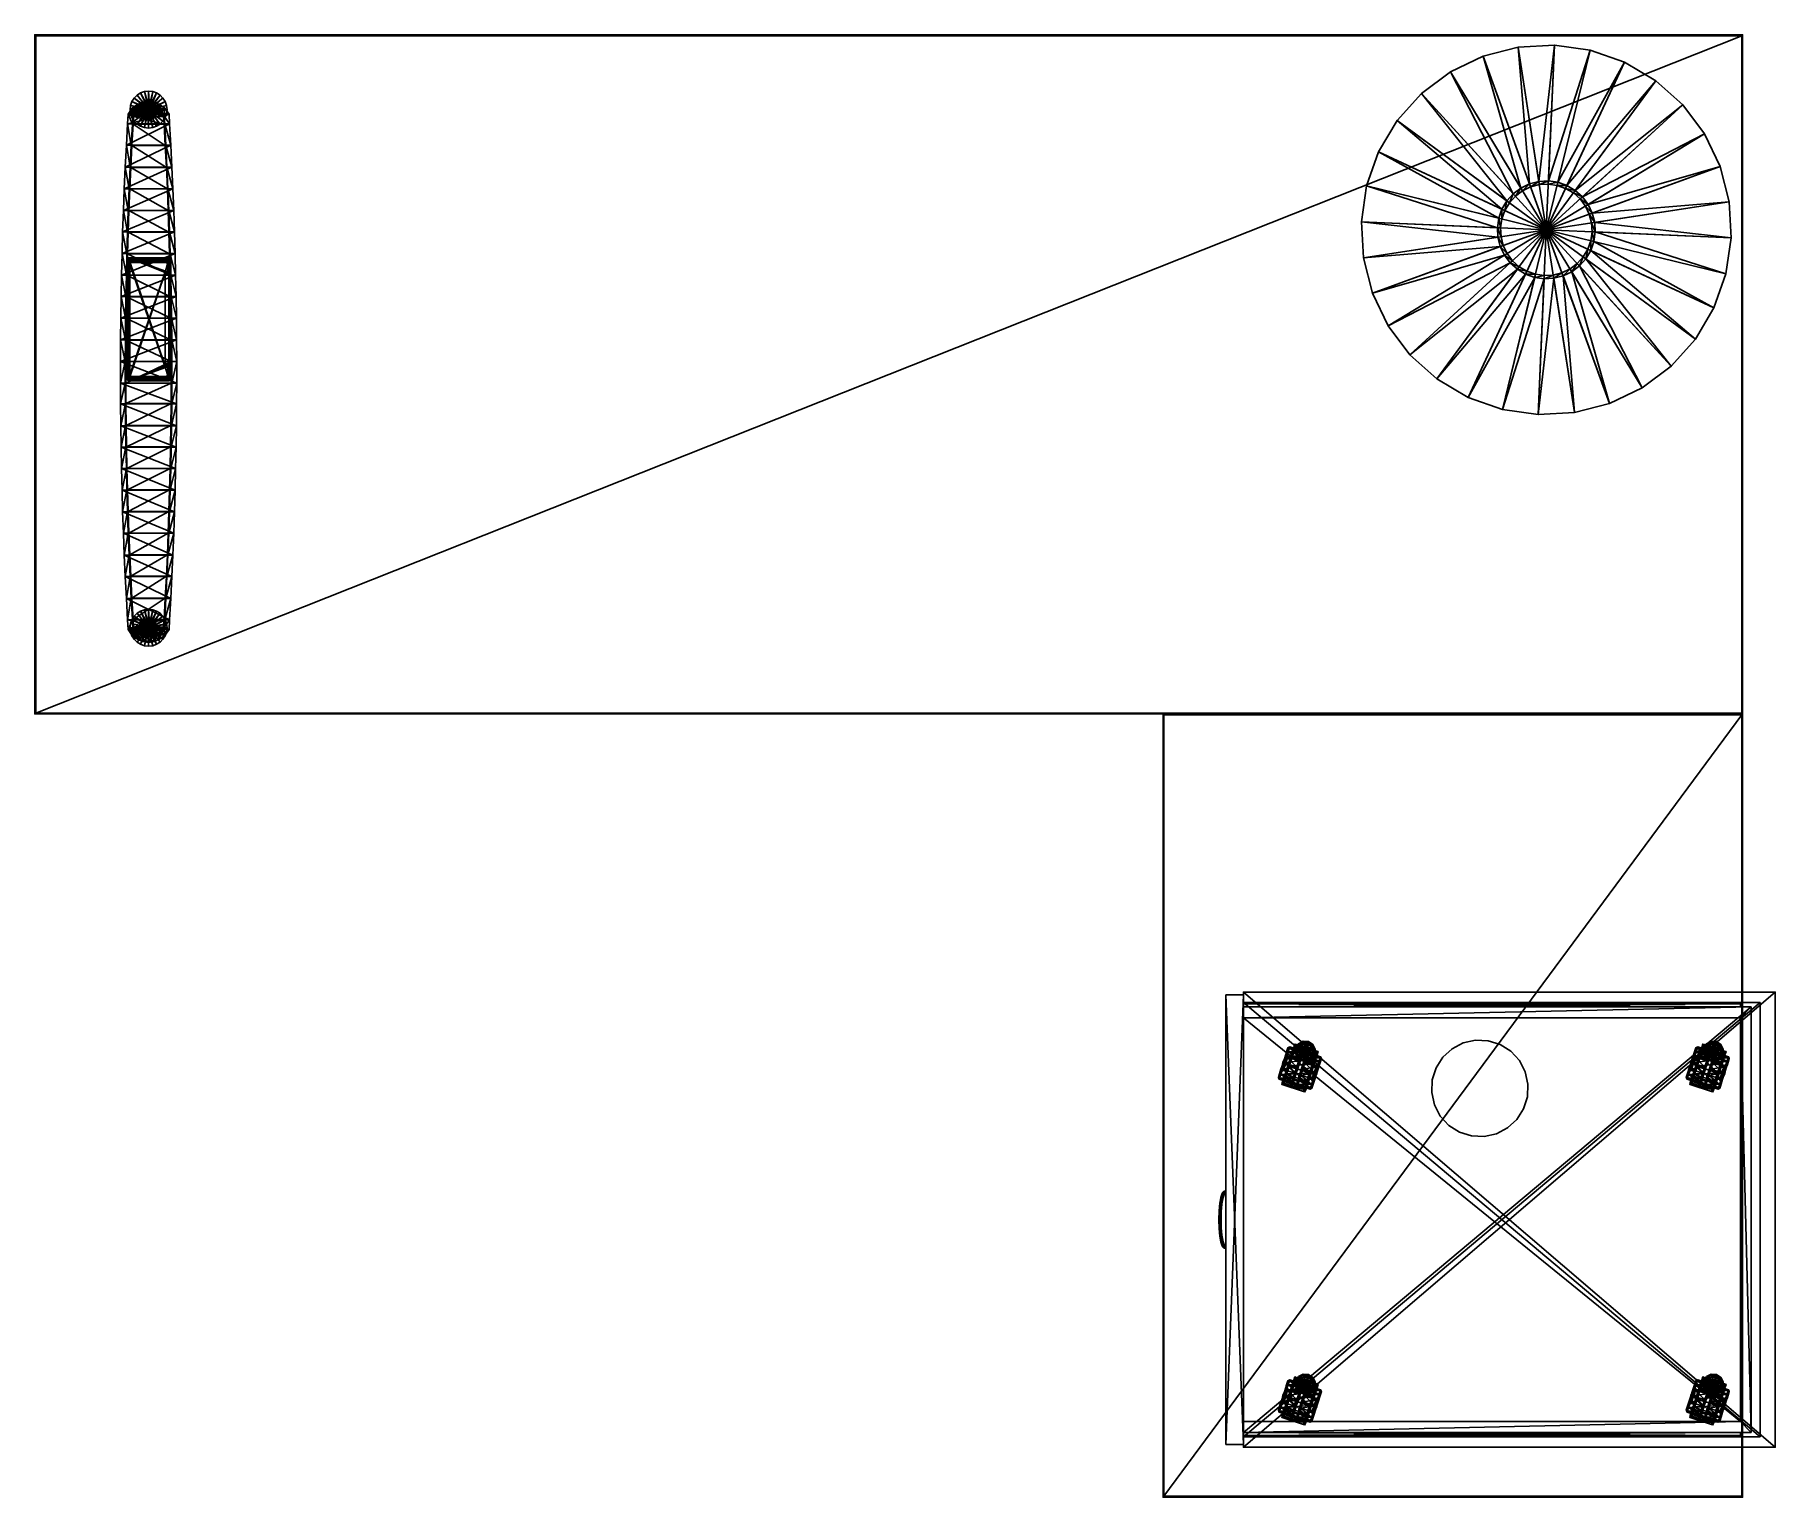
# Model space of a CAD drawing. Extents: x -112 to 87, y -82 to 85.
import ezdxf

# ---------------------------------------------------------------- set-up
doc = ezdxf.new("R2010")
doc.units = 0
for name, color, linetype in [('BOX05', 141, 'CONTINUOUS'), ('BOX06', 141, 'CONTINUOUS'), ('BOX07', 141, 'CONTINUOUS'), ('BOX08', 141, 'CONTINUOUS'), ('CAB02', 94, 'CONTINUOUS'), ('LEG', 191, 'CONTINUOUS'), ('TABLE', 250, 'CONTINUOUS')]:
    doc.layers.add(name, color=color, linetype=linetype)

msp = doc.modelspace()

# ---------------------------------------------------------------- meshes
at = {"layer": 'BOX05', "color": 141}
mesh = msp.add_polyface(dxfattribs=at)
corners = [(23.84705, -24.592365, 41.344048), (23.846655, -75.942833, 41.344044), (23.846657, -75.942833, 52.72155), (25.846651, -75.942841, 41.344044), (25.846651, -75.942841, 52.72155), (25.846645, -24.59285, 52.721394), (23.499878, -52.725739, 45.25811), (23.646942, -53.157288, 46.092178), (23.679562, -53.244835, 46.057541), (23.528027, -52.800217, 45.198212), (23.637064, -53.332336, 46.036156), (23.619762, -53.481934, 46.998116), (23.455774, -53.332355, 46.068119), (23.694424, -53.50547, 46.891491), (23.465656, -53.157295, 46.124138), (23.61977, -53.297829, 46.998108), (23.69442, -53.24514, 46.891495), (23.558346, -53.121014, 46.119759), (23.769075, -53.268696, 46.784874), (23.800007, -53.354702, 46.7407), (23.769075, -53.452763, 46.784874), (23.544388, -53.368622, 46.040535), (23.846657, -53.50547, 46.891491), (23.846657, -53.481934, 46.998116), (23.846657, -53.395931, 47.04229), (23.588833, -53.395931, 47.04229), (23.846657, -53.297829, 46.998108), (23.846657, -53.24514, 46.891495), (23.846657, -53.268696, 46.784874), (23.846657, -53.354702, 46.7407), (23.846657, -53.452763, 46.784874)]
mesh.append_faces([[corners[k] for k in face] for face in [(0, 3, 1), (1, 4, 2)]], dxfattribs={"vtx0": -1})
mesh.append_faces([[corners[k] for k in face] for face in [(11, 12, 13), (8, 19, 10), (20, 10, 19), (10, 20, 21), (13, 21, 20)]], dxfattribs={"vtx1": -1})
mesh.append_faces([[corners[k] for k in face] for face in [(0, 1, 2), (2, 4, 5), (6, 7, 8), (9, 8, 10), (14, 15, 16), (16, 17, 14), (17, 16, 18), (18, 7, 17), (7, 18, 19), (19, 8, 7), (22, 23, 11), (11, 13, 22), (23, 24, 25), (25, 11, 23), (24, 26, 15), (15, 25, 24), (26, 27, 16), (16, 15, 26), (27, 28, 18), (18, 16, 27), (28, 29, 19), (19, 18, 28), (29, 30, 20), (20, 19, 29), (30, 22, 13), (13, 20, 30)]], dxfattribs={"vtx2": -1})
mesh = msp.add_polyface(dxfattribs=at)
corners = [(23.84705, -24.592365, 41.344048), (23.846657, -75.942833, 52.72155), (23.846649, -24.592844, 52.721394), (25.846645, -24.59285, 52.721394), (25.847046, -24.592373, 41.344048), (23.646933, -47.378422, 46.092171), (23.528027, -47.735508, 45.198204), (23.679556, -47.290901, 46.057537), (23.481092, -47.661049, 45.151543), (23.637068, -47.203323, 46.036148), (23.499878, -52.725739, 45.25811), (23.679562, -53.244835, 46.057541), (23.528027, -52.800217, 45.198212), (23.455778, -47.203342, 46.068115), (23.619762, -47.053795, 46.998116), (23.694416, -47.030231, 46.891495), (23.619768, -47.237869, 46.998108), (23.465664, -47.378418, 46.124134), (23.69442, -47.290569, 46.891495), (23.558346, -47.41468, 46.119755), (23.769077, -47.267029, 46.784874), (23.800009, -47.181026, 46.740696), (23.769073, -47.082939, 46.784874), (23.544363, -47.167084, 46.040527), (23.846657, -47.053795, 46.998116), (23.846657, -47.030231, 46.891495), (23.846657, -47.139801, 47.042294), (23.588829, -47.139801, 47.042294), (23.846657, -47.237869, 46.998108), (23.846657, -47.290569, 46.891495), (23.846657, -47.267029, 46.784874), (23.846657, -47.181026, 46.740696), (23.846657, -47.082939, 46.784874)]
mesh.append_faces([[corners[k] for k in face] for face in [(0, 1, 2), (1, 3, 2), (2, 4, 0), (5, 6, 7), (7, 8, 9), (10, 11, 12)]], dxfattribs={"vtx0": -1})
mesh.append_faces([[corners[k] for k in face] for face in [(16, 17, 18), (19, 18, 17), (18, 19, 20), (5, 20, 19), (20, 5, 21), (7, 21, 5)]], dxfattribs={"vtx1": -1})
mesh.append_faces([[corners[k] for k in face] for face in [(13, 14, 15), (21, 7, 9), (9, 22, 21), (22, 9, 23), (23, 15, 22), (24, 25, 15), (15, 14, 24), (26, 24, 14), (14, 27, 26), (28, 26, 27), (27, 16, 28), (29, 28, 16), (16, 18, 29), (30, 29, 18), (18, 20, 30), (31, 30, 20), (20, 21, 31), (32, 31, 21), (21, 22, 32), (25, 32, 22), (22, 15, 25)]], dxfattribs={"vtx2": -1})
mesh = msp.add_polyface(dxfattribs=at)
corners = [(23.84705, -24.592365, 41.344048), (25.847046, -24.592373, 41.344048), (25.846651, -75.942841, 41.344044), (23.846655, -75.942833, 41.344044), (25.846651, -75.942841, 52.72155), (23.846649, -24.592844, 52.721394), (25.846645, -24.59285, 52.721394), (25.846657, -25.965265, 47.870781), (25.846657, -25.965258, 44.640778), (82.617661, -25.965265, 47.870789), (25.846649, -25.61833, 44.640778), (82.617645, -25.61833, 44.640785), (25.846657, -25.61833, 47.870781), (25.846649, -25.467852, 44.895443), (25.846664, -25.467852, 47.616119), (82.617645, -25.46785, 44.895447), (82.617661, -25.61833, 47.870789), (82.617661, -74.570404, 47.870785), (25.846649, -74.570419, 44.640781), (25.846649, -74.570404, 47.870781), (82.617645, -74.917343, 44.640785), (25.846649, -74.917343, 44.640781), (25.846657, -74.917343, 47.870781), (25.846649, -75.067825, 44.895443), (82.617645, -75.067825, 44.895447), (25.846657, -75.067825, 47.616119), (82.617661, -74.917343, 47.870785), (83.82608, -25.965265, 41.344048), (25.846649, -74.570404, 41.34404), (25.846649, -25.96526, 41.344048), (83.82608, -74.570412, 41.344051), (25.846649, -74.570404, 50.696663), (82.617661, -73.311134, 42.33065), (25.846649, -27.224546, 42.330643), (25.846649, -73.311134, 42.330643), (83.82608, -25.965265, 50.696678), (25.846649, -25.965265, 50.696671), (82.617661, -73.311134, 50.696995), (25.846649, -73.311127, 50.696983), (25.846649, -27.224543, 50.696991), (82.617661, -27.224543, 50.696995)]
mesh.append_faces([[corners[k] for k in face] for face in [(1, 4, 2), (17, 18, 19), (18, 20, 21), (22, 17, 19), (21, 19, 18), (24, 25, 23), (22, 23, 25), (27, 28, 29), (30, 31, 28), (32, 33, 34), (35, 29, 36), (31, 37, 38), (39, 35, 36), (33, 40, 39), (38, 32, 34)]], dxfattribs={"vtx0": -1})
mesh.append_faces([[corners[k] for k in face] for face in [(12, 13, 7), (10, 7, 13), (19, 23, 22), (23, 19, 21)]], dxfattribs={"vtx0": -1, "vtx1": -1})
mesh.append_faces([[corners[k] for k in face] for face in [(7, 8, 9), (10, 11, 8), (7, 9, 12), (8, 7, 10), (13, 14, 15), (14, 13, 12)]], dxfattribs={"vtx1": -1})
mesh.append_faces([[corners[k] for k in face] for face in [(0, 1, 2), (3, 2, 4), (5, 6, 1), (1, 6, 4), (10, 13, 15), (14, 12, 16), (24, 23, 21), (26, 22, 25)]], dxfattribs={"vtx2": -1})
mesh = msp.add_polyface(dxfattribs=at)
corners = [(82.617645, -25.965258, 44.640785), (82.617661, -25.965265, 47.870789), (25.846657, -25.965258, 44.640778), (82.617645, -25.61833, 44.640785), (82.617661, -25.61833, 47.870789), (82.617661, -25.46785, 47.616119), (25.846657, -25.61833, 47.870781), (82.617645, -25.46785, 44.895447), (25.846664, -25.467852, 47.616119), (25.846649, -25.61833, 44.640778), (25.846649, -74.570419, 44.640781), (82.617661, -74.570404, 47.870785), (82.617661, -74.570419, 44.640785), (82.617645, -74.917343, 44.640785), (82.617661, -74.917343, 47.870785), (82.617661, -75.067825, 47.616119), (25.846657, -74.917343, 47.870781), (25.846657, -75.067825, 47.616119), (82.617645, -75.067825, 44.895447), (25.846649, -74.917343, 44.640781), (83.82608, -74.570412, 50.696674), (83.82608, -25.965265, 41.344048), (83.82608, -25.965265, 50.696678), (83.82608, -74.570412, 41.344051), (25.846649, -74.570404, 41.34404), (25.846649, -74.570404, 50.696663), (25.846649, -27.224546, 42.330643), (82.617661, -73.311134, 42.33065), (82.617661, -27.224543, 42.33065), (25.846649, -25.96526, 41.344048), (82.617661, -27.224543, 50.696995), (82.617661, -73.311134, 50.696995), (25.846649, -27.224543, 50.696991), (25.846649, -73.311127, 50.696983)]
mesh.append_faces([[corners[k] for k in face] for face in [(10, 11, 12), (13, 10, 12), (14, 12, 11), (11, 16, 14), (17, 18, 15), (13, 15, 18), (20, 21, 22), (21, 20, 23), (24, 21, 23), (25, 23, 20), (26, 27, 28), (29, 22, 21), (30, 20, 22), (20, 30, 31), (31, 25, 20), (22, 32, 30), (28, 31, 30), (31, 28, 27), (30, 26, 28), (27, 33, 31)]], dxfattribs={"vtx0": -1})
mesh.append_faces([[corners[k] for k in face] for face in [(3, 5, 0), (4, 0, 5), (12, 15, 13), (15, 12, 14)]], dxfattribs={"vtx0": -1, "vtx1": -1})
mesh.append_faces([[corners[k] for k in face] for face in [(0, 1, 2), (0, 2, 3), (1, 0, 4), (4, 6, 1), (5, 7, 8), (7, 5, 3)]], dxfattribs={"vtx1": -1})
mesh.append_faces([[corners[k] for k in face] for face in [(7, 3, 9), (4, 5, 8), (19, 13, 18), (17, 15, 14)]], dxfattribs={"vtx2": -1})
mesh = msp.add_polyface(dxfattribs=at)
corners = [(23.544363, -47.167084, 46.040527), (23.299801, -47.661045, 45.18351), (23.455778, -47.203342, 46.068115), (23.386545, -47.630177, 45.145458), (23.27165, -47.735508, 45.243565), (23.423168, -47.290894, 46.102745), (23.318586, -47.809967, 45.290222), (23.465664, -47.378418, 46.124134), (23.413128, -47.840797, 45.296154), (23.558346, -47.41468, 46.119755), (23.499884, -47.809975, 45.258102), (23.646933, -47.378422, 46.092171), (23.528027, -47.735508, 45.198204), (23.679556, -47.290901, 46.057537), (23.481092, -47.661049, 45.151543), (23.637068, -47.203323, 46.036148), (23.176016, -48.373875, 44.481483), (23.261297, -48.351479, 44.435127), (23.151386, -48.427986, 44.56144), (23.201864, -48.482094, 44.628151), (23.297871, -48.504509, 44.64254), (23.383156, -48.482094, 44.596184), (23.407785, -48.427982, 44.516232), (23.357298, -48.373886, 44.44952), (23.694416, -47.030231, 46.891495), (23.619762, -47.053795, 46.998116), (23.588829, -47.139801, 47.042294), (23.619768, -47.237869, 46.998108)]
mesh.append_faces([[corners[k] for k in face] for face in [(0, 1, 2), (2, 4, 5), (5, 6, 7), (7, 8, 9), (9, 10, 11), (15, 3, 0), (3, 16, 1), (1, 18, 4), (4, 19, 6), (6, 20, 8), (8, 21, 10), (10, 22, 12), (12, 23, 14), (14, 17, 3)]], dxfattribs={"vtx0": -1})
mesh.append_faces([[corners[k] for k in face] for face in [(26, 5, 27), (7, 27, 5)]], dxfattribs={"vtx1": -1})
mesh.append_faces([[corners[k] for k in face] for face in [(0, 3, 1), (2, 1, 4), (5, 4, 6), (7, 6, 8), (9, 8, 10), (11, 10, 12), (13, 12, 14), (15, 14, 3), (3, 17, 16), (1, 16, 18), (4, 18, 19), (6, 19, 20), (10, 21, 22), (12, 22, 23), (14, 23, 17), (24, 0, 2), (25, 2, 5), (5, 26, 25)]], dxfattribs={"vtx2": -1})
mesh = msp.add_polyface(dxfattribs=at)
corners = [(23.413128, -47.840797, 45.296154), (23.297871, -48.504509, 44.64254), (23.383156, -48.482094, 44.596184), (23.261297, -48.351479, 44.435127), (23.096533, -49.272133, 44.030762), (23.176016, -48.373875, 44.481483), (23.180887, -49.260353, 43.979065), (23.074183, -49.300587, 44.123589), (23.151386, -48.427986, 44.56144), (23.12693, -49.329033, 44.203171), (23.201864, -48.482094, 44.628151), (23.223869, -49.340816, 44.2229), (23.308222, -49.329033, 44.171211), (23.33058, -49.300587, 44.078377), (23.407785, -48.427982, 44.516232), (23.27783, -49.272141, 43.998795), (23.357298, -48.373886, 44.44952), (23.069149, -50.267849, 43.87545), (23.153175, -50.267864, 43.821922), (23.047586, -50.26786, 43.972717), (23.101112, -50.26786, 44.05674), (23.198372, -50.26786, 44.0783), (23.282408, -50.267845, 44.024773), (23.303963, -50.267864, 43.927505), (23.250441, -50.267853, 43.843483)]
mesh.append_faces([[corners[k] for k in face] for face in [(3, 4, 5), (5, 7, 8), (8, 9, 10), (10, 11, 1), (1, 12, 2), (2, 13, 14), (14, 15, 16), (16, 6, 3), (6, 17, 4), (4, 19, 7), (7, 20, 9), (9, 21, 11), (11, 22, 12), (12, 23, 13), (13, 24, 15), (15, 18, 6)]], dxfattribs={"vtx0": -1})
mesh.append_faces([[corners[k] for k in face] for face in [(0, 1, 2), (3, 6, 4), (5, 4, 7), (8, 7, 9), (10, 9, 11), (1, 11, 12), (2, 12, 13), (14, 13, 15), (16, 15, 6), (6, 18, 17), (4, 17, 19), (7, 19, 20), (9, 20, 21), (11, 21, 22), (12, 22, 23), (13, 23, 24), (15, 24, 18)]], dxfattribs={"vtx2": -1})
mesh = msp.add_polyface(dxfattribs=at)
corners = [(23.153175, -50.267864, 43.821922), (23.096533, -51.263588, 44.030762), (23.069149, -50.267849, 43.87545), (23.180885, -51.275368, 43.979073), (23.074186, -51.235138, 44.123589), (23.047586, -50.26786, 43.972717), (23.126934, -51.206696, 44.203178), (23.101112, -50.26786, 44.05674), (23.223871, -51.194893, 44.2229), (23.198372, -50.26786, 44.0783), (23.308226, -51.206696, 44.171211), (23.282408, -50.267845, 44.024773), (23.330578, -51.23513, 44.078384), (23.303963, -50.267864, 43.927505), (23.277824, -51.263588, 43.998795), (23.250441, -50.267853, 43.843483), (23.176023, -52.161823, 44.481491), (23.261301, -52.184242, 44.435135), (23.151388, -52.107727, 44.561447), (23.20187, -52.053619, 44.628159), (23.297878, -52.0312, 44.642548), (23.383162, -52.053619, 44.596191), (23.407787, -52.107727, 44.516235), (23.357292, -52.161827, 44.449524), (23.413132, -52.694901, 45.296158)]
mesh.append_faces([[corners[k] for k in face] for face in [(0, 1, 2), (2, 4, 5), (5, 6, 7), (7, 8, 9), (9, 10, 11), (11, 12, 13), (13, 14, 15), (15, 3, 0), (3, 16, 1), (1, 18, 4), (4, 19, 6), (6, 20, 8), (8, 21, 10), (10, 22, 12), (12, 23, 14), (14, 17, 3), (19, 24, 20)]], dxfattribs={"vtx0": -1})
mesh.append_faces([[corners[k] for k in face] for face in [(0, 3, 1), (2, 1, 4), (5, 4, 6), (7, 6, 8), (9, 8, 10), (11, 10, 12), (13, 12, 14), (15, 14, 3), (3, 17, 16), (1, 16, 18), (4, 18, 19), (6, 19, 20), (8, 20, 21), (10, 21, 22), (12, 22, 23), (14, 23, 17)]], dxfattribs={"vtx2": -1})
mesh = msp.add_polyface(dxfattribs=at)
corners = [(23.261301, -52.184242, 44.435135), (23.299816, -52.87468, 45.183517), (23.176023, -52.161823, 44.481491), (23.386541, -52.905521, 45.145462), (23.271641, -52.800224, 45.243416), (23.151388, -52.107727, 44.561447), (23.318586, -52.725739, 45.290077), (23.20187, -52.053619, 44.628159), (23.413132, -52.694901, 45.296158), (23.297878, -52.0312, 44.642548), (23.499878, -52.725739, 45.25811), (23.383162, -52.053619, 44.596191), (23.528027, -52.800217, 45.198212), (23.407787, -52.107727, 44.516235), (23.481087, -52.874683, 45.15155), (23.357292, -52.161827, 44.449524), (23.455774, -53.332355, 46.068119), (23.544388, -53.368622, 46.040535), (23.423164, -53.244835, 46.102753), (23.465656, -53.157295, 46.124138), (23.558346, -53.121014, 46.119759), (23.646942, -53.157288, 46.092178), (23.637064, -53.332336, 46.036156), (23.694424, -53.50547, 46.891491), (23.619762, -53.481934, 46.998116), (23.588833, -53.395931, 47.04229), (23.61977, -53.297829, 46.998108)]
mesh.append_faces([[corners[k] for k in face] for face in [(0, 1, 2), (2, 4, 5), (5, 6, 7), (9, 10, 11), (11, 12, 13), (13, 14, 15), (15, 3, 0), (3, 16, 1), (1, 18, 4), (4, 19, 6), (6, 20, 8), (8, 21, 10), (12, 22, 14), (14, 17, 3)]], dxfattribs={"vtx0": -1})
mesh.append_faces([[corners[k] for k in face] for face in [(17, 23, 16), (16, 24, 18), (25, 18, 24)]], dxfattribs={"vtx1": -1})
mesh.append_faces([[corners[k] for k in face] for face in [(0, 3, 1), (2, 1, 4), (5, 4, 6), (7, 6, 8), (9, 8, 10), (11, 10, 12), (13, 12, 14), (15, 14, 3), (3, 17, 16), (1, 16, 18), (4, 18, 19), (6, 19, 20), (8, 20, 21), (14, 22, 17), (18, 25, 26), (26, 19, 18)]], dxfattribs={"vtx2": -1})
at = {"layer": 'BOX06', "color": 141}
mesh = msp.add_polyface(dxfattribs=at)
corners = [(23.84705, -24.592365, 29.344053), (23.846655, -75.942833, 29.344048), (23.846657, -75.942833, 40.721554), (25.846651, -75.942841, 29.344048), (25.846651, -75.942841, 40.721554), (25.846645, -24.59285, 40.721397), (23.499878, -52.725739, 33.25811), (23.646942, -53.157288, 34.092178), (23.679562, -53.244835, 34.057545), (23.528027, -52.800217, 33.198212), (23.637064, -53.332336, 34.03616), (23.619762, -53.481934, 34.998123), (23.455774, -53.332355, 34.068123), (23.694424, -53.50547, 34.891495), (23.465656, -53.157295, 34.124142), (23.61977, -53.297829, 34.998108), (23.69442, -53.24514, 34.891499), (23.558346, -53.121014, 34.119762), (23.769075, -53.268696, 34.784874), (23.800007, -53.354702, 34.7407), (23.769075, -53.452763, 34.784878), (23.544388, -53.368622, 34.040539), (23.846657, -53.50547, 34.891495), (23.846657, -53.481934, 34.998123), (23.846657, -53.395931, 35.04229), (23.588833, -53.395931, 35.04229), (23.846657, -53.297829, 34.998108), (23.846657, -53.24514, 34.891499), (23.846657, -53.268696, 34.784874), (23.846657, -53.354702, 34.7407), (23.846657, -53.452763, 34.784878)]
mesh.append_faces([[corners[k] for k in face] for face in [(0, 3, 1), (1, 4, 2)]], dxfattribs={"vtx0": -1})
mesh.append_faces([[corners[k] for k in face] for face in [(11, 12, 13), (8, 19, 10), (20, 10, 19), (10, 20, 21), (13, 21, 20)]], dxfattribs={"vtx1": -1})
mesh.append_faces([[corners[k] for k in face] for face in [(0, 1, 2), (2, 4, 5), (6, 7, 8), (9, 8, 10), (14, 15, 16), (16, 17, 14), (17, 16, 18), (18, 7, 17), (7, 18, 19), (19, 8, 7), (22, 23, 11), (11, 13, 22), (23, 24, 25), (25, 11, 23), (24, 26, 15), (15, 25, 24), (26, 27, 16), (16, 15, 26), (27, 28, 18), (18, 16, 27), (28, 29, 19), (19, 18, 28), (29, 30, 20), (20, 19, 29), (30, 22, 13), (13, 20, 30)]], dxfattribs={"vtx2": -1})
mesh = msp.add_polyface(dxfattribs=at)
corners = [(23.84705, -24.592365, 29.344053), (23.846657, -75.942833, 40.721554), (23.846649, -24.592844, 40.721397), (25.846645, -24.59285, 40.721397), (25.847046, -24.592373, 29.344053), (23.646933, -47.378422, 34.092175), (23.528027, -47.735508, 33.198204), (23.679556, -47.290901, 34.057541), (23.481092, -47.661049, 33.151543), (23.637068, -47.203323, 34.036152), (23.499878, -52.725739, 33.25811), (23.679562, -53.244835, 34.057545), (23.528027, -52.800217, 33.198212), (23.455778, -47.203342, 34.068119), (23.619762, -47.053795, 34.998119), (23.694416, -47.030231, 34.891502), (23.619768, -47.237869, 34.998112), (23.465664, -47.378418, 34.124138), (23.69442, -47.290569, 34.891499), (23.558346, -47.41468, 34.119759), (23.769077, -47.267029, 34.784874), (23.800009, -47.181026, 34.7407), (23.769073, -47.082939, 34.784882), (23.544363, -47.167084, 34.040531), (23.846657, -47.053795, 34.998119), (23.846657, -47.030231, 34.891502), (23.846657, -47.139801, 35.042297), (23.588829, -47.139801, 35.042297), (23.846657, -47.237869, 34.998112), (23.846657, -47.290569, 34.891499), (23.846657, -47.267029, 34.784874), (23.846657, -47.181026, 34.7407), (23.846657, -47.082939, 34.784882)]
mesh.append_faces([[corners[k] for k in face] for face in [(0, 1, 2), (1, 3, 2), (2, 4, 0), (5, 6, 7), (7, 8, 9), (10, 11, 12)]], dxfattribs={"vtx0": -1})
mesh.append_faces([[corners[k] for k in face] for face in [(16, 17, 18), (19, 18, 17), (18, 19, 20), (5, 20, 19), (20, 5, 21), (7, 21, 5)]], dxfattribs={"vtx1": -1})
mesh.append_faces([[corners[k] for k in face] for face in [(13, 14, 15), (21, 7, 9), (9, 22, 21), (22, 9, 23), (23, 15, 22), (24, 25, 15), (15, 14, 24), (26, 24, 14), (14, 27, 26), (28, 26, 27), (27, 16, 28), (29, 28, 16), (16, 18, 29), (30, 29, 18), (18, 20, 30), (31, 30, 20), (20, 21, 31), (32, 31, 21), (21, 22, 32), (25, 32, 22), (22, 15, 25)]], dxfattribs={"vtx2": -1})
mesh = msp.add_polyface(dxfattribs=at)
corners = [(23.84705, -24.592365, 29.344053), (25.847046, -24.592373, 29.344053), (25.846651, -75.942841, 29.344048), (23.846655, -75.942833, 29.344048), (25.846651, -75.942841, 40.721554), (23.846649, -24.592844, 40.721397), (25.846645, -24.59285, 40.721397), (25.846657, -25.965265, 35.870785), (25.846657, -25.965258, 32.640785), (82.617661, -25.965265, 35.870789), (25.846649, -25.61833, 32.640785), (82.617645, -25.61833, 32.640789), (25.846657, -25.61833, 35.870785), (25.846649, -25.467852, 32.895447), (25.846664, -25.467852, 35.616123), (82.617645, -25.46785, 32.895454), (82.617661, -25.61833, 35.870789), (82.617661, -74.570404, 35.870789), (25.846649, -74.570419, 32.640785), (25.846649, -74.570404, 35.870781), (82.617645, -74.917343, 32.640789), (25.846649, -74.917343, 32.640785), (25.846657, -74.917343, 35.870781), (25.846649, -75.067825, 32.895447), (82.617645, -75.067825, 32.895454), (25.846657, -75.067825, 35.616119), (82.617661, -74.917343, 35.870789), (83.82608, -25.965265, 29.344053), (25.846649, -74.570404, 29.344046), (25.846649, -25.96526, 29.344051), (83.82608, -74.570412, 29.344055), (25.846649, -74.570404, 38.696671), (82.617661, -73.311134, 30.330652), (25.846649, -27.224546, 30.330647), (25.846649, -73.311134, 30.330645), (83.82608, -25.965265, 38.696678), (25.846649, -25.965265, 38.696674), (82.617661, -73.311134, 38.696999), (25.846649, -73.311127, 38.696991), (25.846649, -27.224543, 38.696991), (82.617661, -27.224543, 38.696999)]
mesh.append_faces([[corners[k] for k in face] for face in [(1, 4, 2), (17, 18, 19), (18, 20, 21), (22, 17, 19), (21, 19, 18), (24, 25, 23), (22, 23, 25), (27, 28, 29), (30, 31, 28), (32, 33, 34), (35, 29, 36), (31, 37, 38), (39, 35, 36), (33, 40, 39), (38, 32, 34)]], dxfattribs={"vtx0": -1})
mesh.append_faces([[corners[k] for k in face] for face in [(12, 13, 7), (10, 7, 13), (19, 23, 22), (23, 19, 21)]], dxfattribs={"vtx0": -1, "vtx1": -1})
mesh.append_faces([[corners[k] for k in face] for face in [(7, 8, 9), (10, 11, 8), (7, 9, 12), (8, 7, 10), (13, 14, 15), (14, 13, 12)]], dxfattribs={"vtx1": -1})
mesh.append_faces([[corners[k] for k in face] for face in [(0, 1, 2), (3, 2, 4), (5, 6, 1), (1, 6, 4), (10, 13, 15), (14, 12, 16), (24, 23, 21), (26, 22, 25)]], dxfattribs={"vtx2": -1})
mesh = msp.add_polyface(dxfattribs=at)
corners = [(82.617645, -25.965258, 32.640789), (82.617661, -25.965265, 35.870789), (25.846657, -25.965258, 32.640785), (82.617645, -25.61833, 32.640789), (82.617661, -25.61833, 35.870789), (82.617661, -25.46785, 35.616123), (25.846657, -25.61833, 35.870785), (82.617645, -25.46785, 32.895454), (25.846664, -25.467852, 35.616123), (25.846649, -25.61833, 32.640785), (25.846649, -74.570419, 32.640785), (82.617661, -74.570404, 35.870789), (82.617661, -74.570419, 32.640789), (82.617645, -74.917343, 32.640789), (82.617661, -74.917343, 35.870789), (82.617661, -75.067825, 35.616119), (25.846657, -74.917343, 35.870781), (25.846657, -75.067825, 35.616119), (82.617645, -75.067825, 32.895454), (25.846649, -74.917343, 32.640785), (83.82608, -74.570412, 38.696678), (83.82608, -25.965265, 29.344053), (83.82608, -25.965265, 38.696678), (83.82608, -74.570412, 29.344055), (25.846649, -74.570404, 29.344046), (25.846649, -74.570404, 38.696671), (25.846649, -27.224546, 30.330647), (82.617661, -73.311134, 30.330652), (82.617661, -27.224543, 30.330652), (25.846649, -25.96526, 29.344051), (82.617661, -27.224543, 38.696999), (82.617661, -73.311134, 38.696999), (25.846649, -27.224543, 38.696991), (25.846649, -73.311127, 38.696991)]
mesh.append_faces([[corners[k] for k in face] for face in [(10, 11, 12), (13, 10, 12), (14, 12, 11), (11, 16, 14), (17, 18, 15), (13, 15, 18), (20, 21, 22), (21, 20, 23), (24, 21, 23), (25, 23, 20), (26, 27, 28), (29, 22, 21), (30, 20, 22), (20, 30, 31), (31, 25, 20), (22, 32, 30), (28, 31, 30), (31, 28, 27), (30, 26, 28), (27, 33, 31)]], dxfattribs={"vtx0": -1})
mesh.append_faces([[corners[k] for k in face] for face in [(3, 5, 0), (4, 0, 5), (12, 15, 13), (15, 12, 14)]], dxfattribs={"vtx0": -1, "vtx1": -1})
mesh.append_faces([[corners[k] for k in face] for face in [(0, 1, 2), (0, 2, 3), (1, 0, 4), (4, 6, 1), (5, 7, 8), (7, 5, 3)]], dxfattribs={"vtx1": -1})
mesh.append_faces([[corners[k] for k in face] for face in [(7, 3, 9), (4, 5, 8), (19, 13, 18), (17, 15, 14)]], dxfattribs={"vtx2": -1})
mesh = msp.add_polyface(dxfattribs=at)
corners = [(23.544363, -47.167084, 34.040531), (23.299801, -47.661045, 33.183514), (23.455778, -47.203342, 34.068119), (23.386545, -47.630177, 33.145462), (23.27165, -47.735508, 33.243568), (23.423168, -47.290894, 34.102749), (23.318586, -47.809967, 33.290226), (23.465664, -47.378418, 34.124138), (23.413128, -47.840797, 33.296158), (23.558346, -47.41468, 34.119759), (23.499884, -47.809975, 33.258102), (23.646933, -47.378422, 34.092175), (23.528027, -47.735508, 33.198204), (23.679556, -47.290901, 34.057541), (23.481092, -47.661049, 33.151543), (23.637068, -47.203323, 34.036152), (23.176016, -48.373875, 32.481487), (23.261297, -48.351479, 32.435131), (23.151386, -48.427986, 32.561443), (23.201864, -48.482094, 32.628155), (23.297871, -48.504509, 32.642544), (23.383156, -48.482094, 32.596188), (23.407785, -48.427982, 32.516235), (23.357298, -48.373886, 32.449524), (23.694416, -47.030231, 34.891502), (23.619762, -47.053795, 34.998119), (23.588829, -47.139801, 35.042297), (23.619768, -47.237869, 34.998112)]
mesh.append_faces([[corners[k] for k in face] for face in [(0, 1, 2), (2, 4, 5), (5, 6, 7), (7, 8, 9), (9, 10, 11), (15, 3, 0), (3, 16, 1), (1, 18, 4), (4, 19, 6), (6, 20, 8), (8, 21, 10), (10, 22, 12), (12, 23, 14), (14, 17, 3)]], dxfattribs={"vtx0": -1})
mesh.append_faces([[corners[k] for k in face] for face in [(26, 5, 27), (7, 27, 5)]], dxfattribs={"vtx1": -1})
mesh.append_faces([[corners[k] for k in face] for face in [(0, 3, 1), (2, 1, 4), (5, 4, 6), (7, 6, 8), (9, 8, 10), (11, 10, 12), (13, 12, 14), (15, 14, 3), (3, 17, 16), (1, 16, 18), (4, 18, 19), (6, 19, 20), (10, 21, 22), (12, 22, 23), (14, 23, 17), (24, 0, 2), (25, 2, 5), (5, 26, 25)]], dxfattribs={"vtx2": -1})
mesh = msp.add_polyface(dxfattribs=at)
corners = [(23.413128, -47.840797, 33.296158), (23.297871, -48.504509, 32.642544), (23.383156, -48.482094, 32.596188), (23.261297, -48.351479, 32.435131), (23.096533, -49.272133, 32.030762), (23.176016, -48.373875, 32.481487), (23.180887, -49.260353, 31.979071), (23.074183, -49.300587, 32.123596), (23.151386, -48.427986, 32.561443), (23.12693, -49.329033, 32.203178), (23.201864, -48.482094, 32.628155), (23.223869, -49.340816, 32.222908), (23.308222, -49.329033, 32.171211), (23.33058, -49.300587, 32.078384), (23.407785, -48.427982, 32.516235), (23.27783, -49.272141, 31.998796), (23.357298, -48.373886, 32.449524), (23.069149, -50.267849, 31.875456), (23.153175, -50.267864, 31.821924), (23.047586, -50.26786, 31.972719), (23.101112, -50.26786, 32.05674), (23.198372, -50.26786, 32.078308), (23.282408, -50.267845, 32.02478), (23.303963, -50.267864, 31.927511), (23.250441, -50.267853, 31.843489)]
mesh.append_faces([[corners[k] for k in face] for face in [(3, 4, 5), (5, 7, 8), (8, 9, 10), (10, 11, 1), (1, 12, 2), (2, 13, 14), (14, 15, 16), (16, 6, 3), (6, 17, 4), (4, 19, 7), (7, 20, 9), (9, 21, 11), (11, 22, 12), (12, 23, 13), (13, 24, 15), (15, 18, 6)]], dxfattribs={"vtx0": -1})
mesh.append_faces([[corners[k] for k in face] for face in [(0, 1, 2), (3, 6, 4), (5, 4, 7), (8, 7, 9), (10, 9, 11), (1, 11, 12), (2, 12, 13), (14, 13, 15), (16, 15, 6), (6, 18, 17), (4, 17, 19), (7, 19, 20), (9, 20, 21), (11, 21, 22), (12, 22, 23), (13, 23, 24), (15, 24, 18)]], dxfattribs={"vtx2": -1})
mesh = msp.add_polyface(dxfattribs=at)
corners = [(23.153175, -50.267864, 31.821924), (23.096533, -51.263588, 32.030769), (23.069149, -50.267849, 31.875456), (23.180885, -51.275368, 31.979074), (23.074186, -51.235138, 32.123596), (23.047586, -50.26786, 31.972719), (23.126934, -51.206696, 32.203178), (23.101112, -50.26786, 32.05674), (23.223871, -51.194893, 32.222908), (23.198372, -50.26786, 32.078308), (23.308226, -51.206696, 32.171211), (23.282408, -50.267845, 32.02478), (23.330578, -51.23513, 32.078384), (23.303963, -50.267864, 31.927511), (23.277824, -51.263588, 31.9988), (23.250441, -50.267853, 31.843489), (23.176023, -52.161823, 32.481491), (23.261301, -52.184242, 32.435135), (23.151388, -52.107727, 32.561447), (23.20187, -52.053619, 32.628159), (23.297878, -52.0312, 32.642555), (23.383162, -52.053619, 32.596191), (23.407787, -52.107727, 32.516243), (23.357292, -52.161827, 32.449532), (23.413132, -52.694901, 33.296165)]
mesh.append_faces([[corners[k] for k in face] for face in [(0, 1, 2), (2, 4, 5), (5, 6, 7), (7, 8, 9), (9, 10, 11), (11, 12, 13), (13, 14, 15), (15, 3, 0), (3, 16, 1), (1, 18, 4), (4, 19, 6), (6, 20, 8), (8, 21, 10), (10, 22, 12), (12, 23, 14), (14, 17, 3), (19, 24, 20)]], dxfattribs={"vtx0": -1})
mesh.append_faces([[corners[k] for k in face] for face in [(0, 3, 1), (2, 1, 4), (5, 4, 6), (7, 6, 8), (9, 8, 10), (11, 10, 12), (13, 12, 14), (15, 14, 3), (3, 17, 16), (1, 16, 18), (4, 18, 19), (6, 19, 20), (8, 20, 21), (10, 21, 22), (12, 22, 23), (14, 23, 17)]], dxfattribs={"vtx2": -1})
mesh = msp.add_polyface(dxfattribs=at)
corners = [(23.261301, -52.184242, 32.435135), (23.299816, -52.87468, 33.183517), (23.176023, -52.161823, 32.481491), (23.386541, -52.905521, 33.14547), (23.271641, -52.800224, 33.243423), (23.151388, -52.107727, 32.561447), (23.318586, -52.725739, 33.290077), (23.20187, -52.053619, 32.628159), (23.413132, -52.694901, 33.296165), (23.297878, -52.0312, 32.642555), (23.499878, -52.725739, 33.25811), (23.383162, -52.053619, 32.596191), (23.528027, -52.800217, 33.198212), (23.407787, -52.107727, 32.516243), (23.481087, -52.874683, 33.151558), (23.357292, -52.161827, 32.449532), (23.455774, -53.332355, 34.068123), (23.544388, -53.368622, 34.040539), (23.423164, -53.244835, 34.102757), (23.465656, -53.157295, 34.124142), (23.558346, -53.121014, 34.119762), (23.646942, -53.157288, 34.092178), (23.637064, -53.332336, 34.03616), (23.694424, -53.50547, 34.891495), (23.619762, -53.481934, 34.998123), (23.588833, -53.395931, 35.04229), (23.61977, -53.297829, 34.998108)]
mesh.append_faces([[corners[k] for k in face] for face in [(0, 1, 2), (2, 4, 5), (5, 6, 7), (9, 10, 11), (11, 12, 13), (13, 14, 15), (15, 3, 0), (3, 16, 1), (1, 18, 4), (4, 19, 6), (6, 20, 8), (8, 21, 10), (12, 22, 14), (14, 17, 3)]], dxfattribs={"vtx0": -1})
mesh.append_faces([[corners[k] for k in face] for face in [(17, 23, 16), (16, 24, 18), (25, 18, 24)]], dxfattribs={"vtx1": -1})
mesh.append_faces([[corners[k] for k in face] for face in [(0, 3, 1), (2, 1, 4), (5, 4, 6), (7, 6, 8), (9, 8, 10), (11, 10, 12), (13, 12, 14), (15, 14, 3), (3, 17, 16), (1, 16, 18), (4, 18, 19), (6, 19, 20), (8, 20, 21), (14, 22, 17), (18, 25, 26), (26, 19, 18)]], dxfattribs={"vtx2": -1})
at = {"layer": 'BOX07', "color": 141}
mesh = msp.add_polyface(dxfattribs=at)
corners = [(23.84705, -24.592365, 17.344057), (23.846655, -75.942833, 17.344051), (23.846657, -75.942833, 28.721558), (25.846651, -75.942841, 17.344051), (25.846651, -75.942841, 28.721558), (25.846645, -24.59285, 28.721401), (23.499878, -52.725739, 21.258116), (23.646942, -53.157288, 22.092184), (23.679562, -53.244835, 22.057549), (23.528027, -52.800217, 21.198217), (23.637064, -53.332336, 22.036163), (23.619762, -53.481934, 22.998125), (23.455774, -53.332355, 22.068127), (23.694424, -53.50547, 22.891499), (23.465656, -53.157295, 22.124146), (23.61977, -53.297829, 22.998114), (23.69442, -53.24514, 22.891502), (23.558346, -53.121014, 22.119766), (23.769075, -53.268696, 22.78488), (23.800007, -53.354702, 22.740705), (23.769075, -53.452763, 22.784882), (23.544388, -53.368622, 22.040543), (23.846657, -53.50547, 22.891499), (23.846657, -53.481934, 22.998125), (23.846657, -53.395931, 23.042295), (23.588833, -53.395931, 23.042295), (23.846657, -53.297829, 22.998114), (23.846657, -53.24514, 22.891502), (23.846657, -53.268696, 22.78488), (23.846657, -53.354702, 22.740705), (23.846657, -53.452763, 22.784882)]
mesh.append_faces([[corners[k] for k in face] for face in [(0, 3, 1), (1, 4, 2)]], dxfattribs={"vtx0": -1})
mesh.append_faces([[corners[k] for k in face] for face in [(11, 12, 13), (8, 19, 10), (20, 10, 19), (10, 20, 21), (13, 21, 20)]], dxfattribs={"vtx1": -1})
mesh.append_faces([[corners[k] for k in face] for face in [(0, 1, 2), (2, 4, 5), (6, 7, 8), (9, 8, 10), (14, 15, 16), (16, 17, 14), (17, 16, 18), (18, 7, 17), (7, 18, 19), (19, 8, 7), (22, 23, 11), (11, 13, 22), (23, 24, 25), (25, 11, 23), (24, 26, 15), (15, 25, 24), (26, 27, 16), (16, 15, 26), (27, 28, 18), (18, 16, 27), (28, 29, 19), (19, 18, 28), (29, 30, 20), (20, 19, 29), (30, 22, 13), (13, 20, 30)]], dxfattribs={"vtx2": -1})
mesh = msp.add_polyface(dxfattribs=at)
corners = [(23.84705, -24.592365, 17.344057), (23.846657, -75.942833, 28.721558), (23.846649, -24.592844, 28.721401), (25.846645, -24.59285, 28.721401), (25.847046, -24.592373, 17.344057), (23.646933, -47.378422, 22.092178), (23.528027, -47.735508, 21.19821), (23.679556, -47.290901, 22.057545), (23.481092, -47.661049, 21.151548), (23.637068, -47.203323, 22.036156), (23.499878, -52.725739, 21.258116), (23.679562, -53.244835, 22.057549), (23.528027, -52.800217, 21.198217), (23.455778, -47.203342, 22.068123), (23.619762, -47.053795, 22.998123), (23.694416, -47.030231, 22.891504), (23.619768, -47.237869, 22.998116), (23.465664, -47.378418, 22.124142), (23.69442, -47.290569, 22.891502), (23.558346, -47.41468, 22.119762), (23.769077, -47.267029, 22.78488), (23.800009, -47.181026, 22.740704), (23.769073, -47.082939, 22.784883), (23.544363, -47.167084, 22.040535), (23.846657, -47.053795, 22.998123), (23.846657, -47.030231, 22.891504), (23.846657, -47.139801, 23.042301), (23.588829, -47.139801, 23.042301), (23.846657, -47.237869, 22.998116), (23.846657, -47.290569, 22.891502), (23.846657, -47.267029, 22.78488), (23.846657, -47.181026, 22.740704), (23.846657, -47.082939, 22.784883)]
mesh.append_faces([[corners[k] for k in face] for face in [(0, 1, 2), (1, 3, 2), (2, 4, 0), (5, 6, 7), (7, 8, 9), (10, 11, 12)]], dxfattribs={"vtx0": -1})
mesh.append_faces([[corners[k] for k in face] for face in [(16, 17, 18), (19, 18, 17), (18, 19, 20), (5, 20, 19), (20, 5, 21), (7, 21, 5)]], dxfattribs={"vtx1": -1})
mesh.append_faces([[corners[k] for k in face] for face in [(13, 14, 15), (21, 7, 9), (9, 22, 21), (22, 9, 23), (23, 15, 22), (24, 25, 15), (15, 14, 24), (26, 24, 14), (14, 27, 26), (28, 26, 27), (27, 16, 28), (29, 28, 16), (16, 18, 29), (30, 29, 18), (18, 20, 30), (31, 30, 20), (20, 21, 31), (32, 31, 21), (21, 22, 32), (25, 32, 22), (22, 15, 25)]], dxfattribs={"vtx2": -1})
mesh = msp.add_polyface(dxfattribs=at)
corners = [(23.84705, -24.592365, 17.344057), (25.847046, -24.592373, 17.344057), (25.846651, -75.942841, 17.344051), (23.846655, -75.942833, 17.344051), (25.846651, -75.942841, 28.721558), (23.846649, -24.592844, 28.721401), (25.846645, -24.59285, 28.721401), (25.846657, -25.965265, 23.870789), (25.846657, -25.965258, 20.640787), (82.617661, -25.965265, 23.870794), (25.846649, -25.61833, 20.640787), (82.617645, -25.61833, 20.640793), (25.846657, -25.61833, 23.870789), (25.846649, -25.467852, 20.895451), (25.846664, -25.467852, 23.616127), (82.617645, -25.46785, 20.895456), (82.617661, -25.61833, 23.870794), (82.617661, -74.570404, 23.870792), (25.846649, -74.570419, 20.640789), (25.846649, -74.570404, 23.870787), (82.617645, -74.917343, 20.640793), (25.846649, -74.917343, 20.640789), (25.846657, -74.917343, 23.870787), (25.846649, -75.067825, 20.895451), (82.617645, -75.067825, 20.895456), (25.846657, -75.067825, 23.616125), (82.617661, -74.917343, 23.870792), (83.82608, -25.965265, 17.344057), (25.846649, -74.570404, 17.344049), (25.846649, -25.96526, 17.344055), (83.82608, -74.570412, 17.344059), (25.846649, -74.570404, 26.696672), (82.617661, -73.311134, 18.330656), (25.846649, -27.224546, 18.33065), (25.846649, -73.311134, 18.330648), (83.82608, -25.965265, 26.696684), (25.846649, -25.965265, 26.696678), (82.617661, -73.311134, 26.697002), (25.846649, -73.311127, 26.696993), (25.846649, -27.224543, 26.696997), (82.617661, -27.224543, 26.697002)]
mesh.append_faces([[corners[k] for k in face] for face in [(1, 4, 2), (17, 18, 19), (18, 20, 21), (22, 17, 19), (21, 19, 18), (24, 25, 23), (22, 23, 25), (27, 28, 29), (30, 31, 28), (32, 33, 34), (35, 29, 36), (31, 37, 38), (39, 35, 36), (33, 40, 39), (38, 32, 34)]], dxfattribs={"vtx0": -1})
mesh.append_faces([[corners[k] for k in face] for face in [(12, 13, 7), (10, 7, 13), (19, 23, 22), (23, 19, 21)]], dxfattribs={"vtx0": -1, "vtx1": -1})
mesh.append_faces([[corners[k] for k in face] for face in [(7, 8, 9), (10, 11, 8), (7, 9, 12), (8, 7, 10), (13, 14, 15), (14, 13, 12)]], dxfattribs={"vtx1": -1})
mesh.append_faces([[corners[k] for k in face] for face in [(0, 1, 2), (3, 2, 4), (5, 6, 1), (1, 6, 4), (10, 13, 15), (14, 12, 16), (24, 23, 21), (26, 22, 25)]], dxfattribs={"vtx2": -1})
mesh = msp.add_polyface(dxfattribs=at)
corners = [(82.617645, -25.965258, 20.640793), (82.617661, -25.965265, 23.870794), (25.846657, -25.965258, 20.640787), (82.617645, -25.61833, 20.640793), (82.617661, -25.61833, 23.870794), (82.617661, -25.46785, 23.616127), (25.846657, -25.61833, 23.870789), (82.617645, -25.46785, 20.895456), (25.846664, -25.467852, 23.616127), (25.846649, -25.61833, 20.640787), (25.846649, -74.570419, 20.640789), (82.617661, -74.570404, 23.870792), (82.617661, -74.570419, 20.640793), (82.617645, -74.917343, 20.640793), (82.617661, -74.917343, 23.870792), (82.617661, -75.067825, 23.616125), (25.846657, -74.917343, 23.870787), (25.846657, -75.067825, 23.616125), (82.617645, -75.067825, 20.895456), (25.846649, -74.917343, 20.640789), (83.82608, -74.570412, 26.696682), (83.82608, -25.965265, 17.344057), (83.82608, -25.965265, 26.696684), (83.82608, -74.570412, 17.344059), (25.846649, -74.570404, 17.344049), (25.846649, -74.570404, 26.696672), (25.846649, -27.224546, 18.33065), (82.617661, -73.311134, 18.330656), (82.617661, -27.224543, 18.330656), (25.846649, -25.96526, 17.344055), (82.617661, -27.224543, 26.697002), (82.617661, -73.311134, 26.697002), (25.846649, -27.224543, 26.696997), (25.846649, -73.311127, 26.696993)]
mesh.append_faces([[corners[k] for k in face] for face in [(10, 11, 12), (13, 10, 12), (14, 12, 11), (11, 16, 14), (17, 18, 15), (13, 15, 18), (20, 21, 22), (21, 20, 23), (24, 21, 23), (25, 23, 20), (26, 27, 28), (29, 22, 21), (30, 20, 22), (20, 30, 31), (31, 25, 20), (22, 32, 30), (28, 31, 30), (31, 28, 27), (30, 26, 28), (27, 33, 31)]], dxfattribs={"vtx0": -1})
mesh.append_faces([[corners[k] for k in face] for face in [(3, 5, 0), (4, 0, 5), (12, 15, 13), (15, 12, 14)]], dxfattribs={"vtx0": -1, "vtx1": -1})
mesh.append_faces([[corners[k] for k in face] for face in [(0, 1, 2), (0, 2, 3), (1, 0, 4), (4, 6, 1), (5, 7, 8), (7, 5, 3)]], dxfattribs={"vtx1": -1})
mesh.append_faces([[corners[k] for k in face] for face in [(7, 3, 9), (4, 5, 8), (19, 13, 18), (17, 15, 14)]], dxfattribs={"vtx2": -1})
mesh = msp.add_polyface(dxfattribs=at)
corners = [(23.544363, -47.167084, 22.040535), (23.299801, -47.661045, 21.183517), (23.455778, -47.203342, 22.068123), (23.386545, -47.630177, 21.145466), (23.27165, -47.735508, 21.243572), (23.423168, -47.290894, 22.102753), (23.318586, -47.809967, 21.29023), (23.465664, -47.378418, 22.124142), (23.413128, -47.840797, 21.296162), (23.558346, -47.41468, 22.119762), (23.499884, -47.809975, 21.258108), (23.646933, -47.378422, 22.092178), (23.528027, -47.735508, 21.19821), (23.679556, -47.290901, 22.057545), (23.481092, -47.661049, 21.151548), (23.637068, -47.203323, 22.036156), (23.176016, -48.373875, 20.481491), (23.261297, -48.351479, 20.435135), (23.151386, -48.427986, 20.561447), (23.201864, -48.482094, 20.628159), (23.297871, -48.504509, 20.642548), (23.383156, -48.482094, 20.596191), (23.407785, -48.427982, 20.516239), (23.357298, -48.373886, 20.449528), (23.694416, -47.030231, 22.891504), (23.619762, -47.053795, 22.998123), (23.588829, -47.139801, 23.042301), (23.619768, -47.237869, 22.998116)]
mesh.append_faces([[corners[k] for k in face] for face in [(0, 1, 2), (2, 4, 5), (5, 6, 7), (7, 8, 9), (9, 10, 11), (15, 3, 0), (3, 16, 1), (1, 18, 4), (4, 19, 6), (6, 20, 8), (8, 21, 10), (10, 22, 12), (12, 23, 14), (14, 17, 3)]], dxfattribs={"vtx0": -1})
mesh.append_faces([[corners[k] for k in face] for face in [(26, 5, 27), (7, 27, 5)]], dxfattribs={"vtx1": -1})
mesh.append_faces([[corners[k] for k in face] for face in [(0, 3, 1), (2, 1, 4), (5, 4, 6), (7, 6, 8), (9, 8, 10), (11, 10, 12), (13, 12, 14), (15, 14, 3), (3, 17, 16), (1, 16, 18), (4, 18, 19), (6, 19, 20), (10, 21, 22), (12, 22, 23), (14, 23, 17), (24, 0, 2), (25, 2, 5), (5, 26, 25)]], dxfattribs={"vtx2": -1})
mesh = msp.add_polyface(dxfattribs=at)
corners = [(23.413128, -47.840797, 21.296162), (23.297871, -48.504509, 20.642548), (23.383156, -48.482094, 20.596191), (23.261297, -48.351479, 20.435135), (23.096533, -49.272133, 20.030767), (23.176016, -48.373875, 20.481491), (23.180887, -49.260353, 19.979074), (23.074183, -49.300587, 20.123598), (23.151386, -48.427986, 20.561447), (23.12693, -49.329033, 20.20318), (23.201864, -48.482094, 20.628159), (23.223869, -49.340816, 20.22291), (23.308222, -49.329033, 20.171217), (23.33058, -49.300587, 20.078386), (23.407785, -48.427982, 20.516239), (23.27783, -49.272141, 19.9988), (23.357298, -48.373886, 20.449528), (23.069149, -50.267849, 19.87546), (23.153175, -50.267864, 19.821928), (23.047586, -50.26786, 19.972723), (23.101112, -50.26786, 20.056746), (23.198372, -50.26786, 20.07831), (23.282408, -50.267845, 20.024782), (23.303963, -50.267864, 19.927515), (23.250441, -50.267853, 19.843493)]
mesh.append_faces([[corners[k] for k in face] for face in [(3, 4, 5), (5, 7, 8), (8, 9, 10), (10, 11, 1), (1, 12, 2), (2, 13, 14), (14, 15, 16), (16, 6, 3), (6, 17, 4), (4, 19, 7), (7, 20, 9), (9, 21, 11), (11, 22, 12), (12, 23, 13), (13, 24, 15), (15, 18, 6)]], dxfattribs={"vtx0": -1})
mesh.append_faces([[corners[k] for k in face] for face in [(0, 1, 2), (3, 6, 4), (5, 4, 7), (8, 7, 9), (10, 9, 11), (1, 11, 12), (2, 12, 13), (14, 13, 15), (16, 15, 6), (6, 18, 17), (4, 17, 19), (7, 19, 20), (9, 20, 21), (11, 21, 22), (12, 22, 23), (13, 23, 24), (15, 24, 18)]], dxfattribs={"vtx2": -1})
mesh = msp.add_polyface(dxfattribs=at)
corners = [(23.153175, -50.267864, 19.821928), (23.096533, -51.263588, 20.030771), (23.069149, -50.267849, 19.87546), (23.180885, -51.275368, 19.979078), (23.074186, -51.235138, 20.123598), (23.047586, -50.26786, 19.972723), (23.126934, -51.206696, 20.203184), (23.101112, -50.26786, 20.056746), (23.223871, -51.194893, 20.22291), (23.198372, -50.26786, 20.07831), (23.308226, -51.206696, 20.171217), (23.282408, -50.267845, 20.024782), (23.330578, -51.23513, 20.07839), (23.303963, -50.267864, 19.927515), (23.277824, -51.263588, 19.998804), (23.250441, -50.267853, 19.843493), (23.176023, -52.161823, 20.481497), (23.261301, -52.184242, 20.435141), (23.151388, -52.107727, 20.561453), (23.20187, -52.053619, 20.628164), (23.297878, -52.0312, 20.642557), (23.383162, -52.053619, 20.596197), (23.407787, -52.107727, 20.516245), (23.357292, -52.161827, 20.449533), (23.413132, -52.694901, 21.296167)]
mesh.append_faces([[corners[k] for k in face] for face in [(0, 1, 2), (2, 4, 5), (5, 6, 7), (7, 8, 9), (9, 10, 11), (11, 12, 13), (13, 14, 15), (15, 3, 0), (3, 16, 1), (1, 18, 4), (4, 19, 6), (6, 20, 8), (8, 21, 10), (10, 22, 12), (12, 23, 14), (14, 17, 3), (19, 24, 20)]], dxfattribs={"vtx0": -1})
mesh.append_faces([[corners[k] for k in face] for face in [(0, 3, 1), (2, 1, 4), (5, 4, 6), (7, 6, 8), (9, 8, 10), (11, 10, 12), (13, 12, 14), (15, 14, 3), (3, 17, 16), (1, 16, 18), (4, 18, 19), (6, 19, 20), (8, 20, 21), (10, 21, 22), (12, 22, 23), (14, 23, 17)]], dxfattribs={"vtx2": -1})
mesh = msp.add_polyface(dxfattribs=at)
corners = [(23.261301, -52.184242, 20.435141), (23.299816, -52.87468, 21.183523), (23.176023, -52.161823, 20.481497), (23.386541, -52.905521, 21.145472), (23.271641, -52.800224, 21.243425), (23.151388, -52.107727, 20.561453), (23.318586, -52.725739, 21.290083), (23.20187, -52.053619, 20.628164), (23.413132, -52.694901, 21.296167), (23.297878, -52.0312, 20.642557), (23.499878, -52.725739, 21.258116), (23.383162, -52.053619, 20.596197), (23.528027, -52.800217, 21.198217), (23.407787, -52.107727, 20.516245), (23.481087, -52.874683, 21.15156), (23.357292, -52.161827, 20.449533), (23.455774, -53.332355, 22.068127), (23.544388, -53.368622, 22.040543), (23.423164, -53.244835, 22.10276), (23.465656, -53.157295, 22.124146), (23.558346, -53.121014, 22.119766), (23.646942, -53.157288, 22.092184), (23.637064, -53.332336, 22.036163), (23.694424, -53.50547, 22.891499), (23.619762, -53.481934, 22.998125), (23.588833, -53.395931, 23.042295), (23.61977, -53.297829, 22.998114)]
mesh.append_faces([[corners[k] for k in face] for face in [(0, 1, 2), (2, 4, 5), (5, 6, 7), (9, 10, 11), (11, 12, 13), (13, 14, 15), (15, 3, 0), (3, 16, 1), (1, 18, 4), (4, 19, 6), (6, 20, 8), (8, 21, 10), (12, 22, 14), (14, 17, 3)]], dxfattribs={"vtx0": -1})
mesh.append_faces([[corners[k] for k in face] for face in [(17, 23, 16), (16, 24, 18), (25, 18, 24)]], dxfattribs={"vtx1": -1})
mesh.append_faces([[corners[k] for k in face] for face in [(0, 3, 1), (2, 1, 4), (5, 4, 6), (7, 6, 8), (9, 8, 10), (11, 10, 12), (13, 12, 14), (15, 14, 3), (3, 17, 16), (1, 16, 18), (4, 18, 19), (6, 19, 20), (8, 20, 21), (14, 22, 17), (18, 25, 26), (26, 19, 18)]], dxfattribs={"vtx2": -1})
at = {"layer": 'BOX08', "color": 141}
mesh = msp.add_polyface(dxfattribs=at)
corners = [(23.499878, -52.725739, 9.257963), (23.646942, -53.157288, 10.092031), (23.679562, -53.244835, 10.057396), (23.528027, -52.800217, 9.198065), (23.637064, -53.332336, 10.036011), (23.619762, -53.481934, 10.997972), (23.455774, -53.332355, 10.067974), (23.694424, -53.50547, 10.891346), (23.465656, -53.157295, 10.123993), (23.61977, -53.297829, 10.997961), (23.69442, -53.24514, 10.89135), (23.558346, -53.121014, 10.119614), (23.769075, -53.268696, 10.784727), (23.800007, -53.354702, 10.740553), (23.769075, -53.452763, 10.784729), (23.544388, -53.368622, 10.04039), (23.846657, -53.50547, 10.891346), (23.846657, -53.481934, 10.997972), (23.846657, -53.395931, 11.042143), (23.588833, -53.395931, 11.042143), (23.846657, -53.297829, 10.997961), (23.846657, -53.24514, 10.89135), (23.846657, -53.268696, 10.784727), (23.846657, -53.354702, 10.740553), (23.846657, -53.452763, 10.784729), (23.84705, -24.592365, 5.343904), (23.846655, -75.942833, 5.343899), (23.846657, -75.942833, 16.721405), (25.846651, -75.942841, 5.343899), (25.846651, -75.942841, 16.721405), (25.846645, -24.59285, 16.721249)]
mesh.append_faces([[corners[k] for k in face] for face in [(25, 28, 26), (26, 29, 27)]], dxfattribs={"vtx0": -1})
mesh.append_faces([[corners[k] for k in face] for face in [(5, 6, 7), (2, 13, 4), (14, 4, 13), (4, 14, 15), (7, 15, 14)]], dxfattribs={"vtx1": -1})
mesh.append_faces([[corners[k] for k in face] for face in [(0, 1, 2), (3, 2, 4), (8, 9, 10), (10, 11, 8), (11, 10, 12), (12, 1, 11), (1, 12, 13), (13, 2, 1), (16, 17, 5), (5, 7, 16), (17, 18, 19), (19, 5, 17), (18, 20, 9), (9, 19, 18), (20, 21, 10), (10, 9, 20), (21, 22, 12), (12, 10, 21), (22, 23, 13), (13, 12, 22), (23, 24, 14), (14, 13, 23), (24, 16, 7), (7, 14, 24), (25, 26, 27), (27, 29, 30)]], dxfattribs={"vtx2": -1})
mesh = msp.add_polyface(dxfattribs=at)
corners = [(23.646933, -47.378422, 10.092026), (23.528027, -47.735508, 9.198057), (23.679556, -47.290901, 10.057392), (23.481092, -47.661049, 9.151396), (23.637068, -47.203323, 10.036003), (23.499878, -52.725739, 9.257963), (23.679562, -53.244835, 10.057396), (23.528027, -52.800217, 9.198065), (23.455778, -47.203342, 10.06797), (23.619762, -47.053795, 10.997971), (23.694416, -47.030231, 10.891352), (23.619768, -47.237869, 10.997963), (23.465664, -47.378418, 10.123989), (23.69442, -47.290569, 10.89135), (23.558346, -47.41468, 10.11961), (23.769077, -47.267029, 10.784727), (23.800009, -47.181026, 10.740551), (23.769073, -47.082939, 10.784731), (23.544363, -47.167084, 10.040382), (23.846657, -47.053795, 10.997971), (23.846657, -47.030231, 10.891352), (23.846657, -47.139801, 11.042149), (23.588829, -47.139801, 11.042149), (23.846657, -47.237869, 10.997963), (23.846657, -47.290569, 10.89135), (23.846657, -47.267029, 10.784727), (23.846657, -47.181026, 10.740551), (23.846657, -47.082939, 10.784731), (23.84705, -24.592365, 5.343904), (23.846657, -75.942833, 16.721405), (23.846649, -24.592844, 16.721249), (25.846645, -24.59285, 16.721249), (25.847046, -24.592373, 5.343904)]
mesh.append_faces([[corners[k] for k in face] for face in [(0, 1, 2), (2, 3, 4), (5, 6, 7), (28, 29, 30), (29, 31, 30), (30, 32, 28)]], dxfattribs={"vtx0": -1})
mesh.append_faces([[corners[k] for k in face] for face in [(11, 12, 13), (14, 13, 12), (13, 14, 15), (0, 15, 14), (15, 0, 16), (2, 16, 0)]], dxfattribs={"vtx1": -1})
mesh.append_faces([[corners[k] for k in face] for face in [(8, 9, 10), (16, 2, 4), (4, 17, 16), (17, 4, 18), (18, 10, 17), (19, 20, 10), (10, 9, 19), (21, 19, 9), (9, 22, 21), (23, 21, 22), (22, 11, 23), (24, 23, 11), (11, 13, 24), (25, 24, 13), (13, 15, 25), (26, 25, 15), (15, 16, 26), (27, 26, 16), (16, 17, 27), (20, 27, 17), (17, 10, 20)]], dxfattribs={"vtx2": -1})
mesh = msp.add_polyface(dxfattribs=at)
corners = [(25.846657, -25.965265, 11.870636), (25.846657, -25.965258, 8.640635), (82.617661, -25.965265, 11.870642), (25.846649, -25.61833, 8.640635), (82.617645, -25.61833, 8.64064), (25.846657, -25.61833, 11.870636), (25.846649, -25.467852, 8.895298), (25.846664, -25.467852, 11.615974), (82.617645, -25.46785, 8.895304), (82.617661, -25.61833, 11.870642), (82.617661, -74.570404, 11.87064), (25.846649, -74.570419, 8.640636), (25.846649, -74.570404, 11.870634), (82.617645, -74.917343, 8.64064), (25.846649, -74.917343, 8.640636), (25.846657, -74.917343, 11.870634), (25.846649, -75.067825, 8.895298), (82.617645, -75.067825, 8.895304), (25.846657, -75.067825, 11.615973), (82.617661, -74.917343, 11.87064), (83.82608, -25.965265, 6.232862), (25.846649, -74.570404, 6.232855), (25.846649, -25.96526, 6.232861), (83.82608, -74.570412, 6.232864), (25.846649, -74.570404, 14.69652), (82.617661, -73.311134, 7.219461), (25.846649, -27.224546, 7.219456), (25.846649, -73.311134, 7.219454), (83.82608, -25.965265, 14.696531), (25.846649, -25.965265, 14.696526), (82.617661, -73.311134, 14.69685), (25.846649, -73.311127, 14.69684), (25.846649, -27.224543, 14.696844), (82.617661, -27.224543, 14.69685), (23.84705, -24.592365, 5.343904), (25.847046, -24.592373, 5.343904), (25.846651, -75.942841, 5.343899), (23.846655, -75.942833, 5.343899), (25.846651, -75.942841, 16.721405), (23.846649, -24.592844, 16.721249), (25.846645, -24.59285, 16.721249)]
mesh.append_faces([[corners[k] for k in face] for face in [(10, 11, 12), (11, 13, 14), (15, 10, 12), (14, 12, 11), (17, 18, 16), (15, 16, 18), (20, 21, 22), (23, 24, 21), (25, 26, 27), (28, 22, 29), (24, 30, 31), (32, 28, 29), (26, 33, 32), (31, 25, 27), (35, 38, 36)]], dxfattribs={"vtx0": -1})
mesh.append_faces([[corners[k] for k in face] for face in [(5, 6, 0), (3, 0, 6), (12, 16, 15), (16, 12, 14)]], dxfattribs={"vtx0": -1, "vtx1": -1})
mesh.append_faces([[corners[k] for k in face] for face in [(0, 1, 2), (3, 4, 1), (0, 2, 5), (1, 0, 3), (6, 7, 8), (7, 6, 5)]], dxfattribs={"vtx1": -1})
mesh.append_faces([[corners[k] for k in face] for face in [(3, 6, 8), (7, 5, 9), (17, 16, 14), (19, 15, 18), (34, 35, 36), (37, 36, 38), (39, 40, 35), (35, 40, 38)]], dxfattribs={"vtx2": -1})
mesh = msp.add_polyface(dxfattribs=at)
corners = [(82.617645, -25.965258, 8.64064), (82.617661, -25.965265, 11.870642), (25.846657, -25.965258, 8.640635), (82.617645, -25.61833, 8.64064), (82.617661, -25.61833, 11.870642), (82.617661, -25.46785, 11.615974), (25.846657, -25.61833, 11.870636), (82.617645, -25.46785, 8.895304), (25.846664, -25.467852, 11.615974), (25.846649, -25.61833, 8.640635), (25.846649, -74.570419, 8.640636), (82.617661, -74.570404, 11.87064), (82.617661, -74.570419, 8.64064), (82.617645, -74.917343, 8.64064), (82.617661, -74.917343, 11.87064), (82.617661, -75.067825, 11.615973), (25.846657, -74.917343, 11.870634), (25.846657, -75.067825, 11.615973), (82.617645, -75.067825, 8.895304), (25.846649, -74.917343, 8.640636), (83.82608, -74.570412, 14.696529), (83.82608, -25.965265, 6.232862), (83.82608, -25.965265, 14.696531), (83.82608, -74.570412, 6.232864), (25.846649, -74.570404, 6.232855), (25.846649, -74.570404, 14.69652), (25.846649, -27.224546, 7.219456), (82.617661, -73.311134, 7.219461), (82.617661, -27.224543, 7.219461), (25.846649, -25.96526, 6.232861), (82.617661, -27.224543, 14.69685), (82.617661, -73.311134, 14.69685), (25.846649, -27.224543, 14.696844), (25.846649, -73.311127, 14.69684)]
mesh.append_faces([[corners[k] for k in face] for face in [(10, 11, 12), (13, 10, 12), (14, 12, 11), (11, 16, 14), (17, 18, 15), (13, 15, 18), (20, 21, 22), (21, 20, 23), (24, 21, 23), (25, 23, 20), (26, 27, 28), (29, 22, 21), (30, 20, 22), (20, 30, 31), (31, 25, 20), (22, 32, 30), (28, 31, 30), (31, 28, 27), (30, 26, 28), (27, 33, 31)]], dxfattribs={"vtx0": -1})
mesh.append_faces([[corners[k] for k in face] for face in [(3, 5, 0), (4, 0, 5), (12, 15, 13), (15, 12, 14)]], dxfattribs={"vtx0": -1, "vtx1": -1})
mesh.append_faces([[corners[k] for k in face] for face in [(0, 1, 2), (0, 2, 3), (1, 0, 4), (4, 6, 1), (5, 7, 8), (7, 5, 3)]], dxfattribs={"vtx1": -1})
mesh.append_faces([[corners[k] for k in face] for face in [(7, 3, 9), (4, 5, 8), (19, 13, 18), (17, 15, 14)]], dxfattribs={"vtx2": -1})
mesh = msp.add_polyface(dxfattribs=at)
corners = [(23.544363, -47.167084, 10.040382), (23.299801, -47.661045, 9.183365), (23.455778, -47.203342, 10.06797), (23.386545, -47.630177, 9.145313), (23.27165, -47.735508, 9.24342), (23.423168, -47.290894, 10.1026), (23.318586, -47.809967, 9.290077), (23.465664, -47.378418, 10.123989), (23.413128, -47.840797, 9.296009), (23.558346, -47.41468, 10.11961), (23.499884, -47.809975, 9.257956), (23.646933, -47.378422, 10.092026), (23.528027, -47.735508, 9.198057), (23.679556, -47.290901, 10.057392), (23.481092, -47.661049, 9.151396), (23.637068, -47.203323, 10.036003), (23.176016, -48.373875, 8.481339), (23.261297, -48.351479, 8.434982), (23.151386, -48.427986, 8.561295), (23.201864, -48.482094, 8.628006), (23.297871, -48.504509, 8.642395), (23.383156, -48.482094, 8.596039), (23.407785, -48.427982, 8.516087), (23.357298, -48.373886, 8.449375), (23.694416, -47.030231, 10.891352), (23.619762, -47.053795, 10.997971), (23.588829, -47.139801, 11.042149), (23.619768, -47.237869, 10.997963)]
mesh.append_faces([[corners[k] for k in face] for face in [(0, 1, 2), (2, 4, 5), (5, 6, 7), (7, 8, 9), (9, 10, 11), (15, 3, 0), (3, 16, 1), (1, 18, 4), (4, 19, 6), (6, 20, 8), (8, 21, 10), (10, 22, 12), (12, 23, 14), (14, 17, 3)]], dxfattribs={"vtx0": -1})
mesh.append_faces([[corners[k] for k in face] for face in [(26, 5, 27), (7, 27, 5)]], dxfattribs={"vtx1": -1})
mesh.append_faces([[corners[k] for k in face] for face in [(0, 3, 1), (2, 1, 4), (5, 4, 6), (7, 6, 8), (9, 8, 10), (11, 10, 12), (13, 12, 14), (15, 14, 3), (3, 17, 16), (1, 16, 18), (4, 18, 19), (6, 19, 20), (10, 21, 22), (12, 22, 23), (14, 23, 17), (24, 0, 2), (25, 2, 5), (5, 26, 25)]], dxfattribs={"vtx2": -1})
mesh = msp.add_polyface(dxfattribs=at)
corners = [(23.413128, -47.840797, 9.296009), (23.297871, -48.504509, 8.642395), (23.383156, -48.482094, 8.596039), (23.261297, -48.351479, 8.434982), (23.096533, -49.272133, 8.030615), (23.176016, -48.373875, 8.481339), (23.180887, -49.260353, 7.978922), (23.074183, -49.300587, 8.123446), (23.151386, -48.427986, 8.561295), (23.12693, -49.329033, 8.203028), (23.201864, -48.482094, 8.628006), (23.223869, -49.340816, 8.222757), (23.308222, -49.329033, 8.171064), (23.33058, -49.300587, 8.078234), (23.407785, -48.427982, 8.516087), (23.27783, -49.272141, 7.998648), (23.357298, -48.373886, 8.449375), (23.069149, -50.267849, 7.875307), (23.153175, -50.267864, 7.821775), (23.047586, -50.26786, 7.97257), (23.101112, -50.26786, 8.056593), (23.198372, -50.26786, 8.078157), (23.282408, -50.267845, 8.02463), (23.303963, -50.267864, 7.927362), (23.250441, -50.267853, 7.84334)]
mesh.append_faces([[corners[k] for k in face] for face in [(3, 4, 5), (5, 7, 8), (8, 9, 10), (10, 11, 1), (1, 12, 2), (2, 13, 14), (14, 15, 16), (16, 6, 3), (6, 17, 4), (4, 19, 7), (7, 20, 9), (9, 21, 11), (11, 22, 12), (12, 23, 13), (13, 24, 15), (15, 18, 6)]], dxfattribs={"vtx0": -1})
mesh.append_faces([[corners[k] for k in face] for face in [(0, 1, 2), (3, 6, 4), (5, 4, 7), (8, 7, 9), (10, 9, 11), (1, 11, 12), (2, 12, 13), (14, 13, 15), (16, 15, 6), (6, 18, 17), (4, 17, 19), (7, 19, 20), (9, 20, 21), (11, 21, 22), (12, 22, 23), (13, 23, 24), (15, 24, 18)]], dxfattribs={"vtx2": -1})
mesh = msp.add_polyface(dxfattribs=at)
corners = [(23.153175, -50.267864, 7.821775), (23.096533, -51.263588, 8.030619), (23.069149, -50.267849, 7.875307), (23.180885, -51.275368, 7.978926), (23.074186, -51.235138, 8.123446), (23.047586, -50.26786, 7.97257), (23.126934, -51.206696, 8.203032), (23.101112, -50.26786, 8.056593), (23.223871, -51.194893, 8.222757), (23.198372, -50.26786, 8.078157), (23.308226, -51.206696, 8.171064), (23.282408, -50.267845, 8.02463), (23.330578, -51.23513, 8.078238), (23.303963, -50.267864, 7.927362), (23.277824, -51.263588, 7.998652), (23.250441, -50.267853, 7.84334), (23.176023, -52.161823, 8.481344), (23.261301, -52.184242, 8.434988), (23.151388, -52.107727, 8.5613), (23.20187, -52.053619, 8.628012), (23.297878, -52.0312, 8.642405), (23.383162, -52.053619, 8.596045), (23.407787, -52.107727, 8.516092), (23.357292, -52.161827, 8.449381), (23.413132, -52.694901, 9.296015)]
mesh.append_faces([[corners[k] for k in face] for face in [(0, 1, 2), (2, 4, 5), (5, 6, 7), (7, 8, 9), (9, 10, 11), (11, 12, 13), (13, 14, 15), (15, 3, 0), (3, 16, 1), (1, 18, 4), (4, 19, 6), (6, 20, 8), (8, 21, 10), (10, 22, 12), (12, 23, 14), (14, 17, 3), (19, 24, 20)]], dxfattribs={"vtx0": -1})
mesh.append_faces([[corners[k] for k in face] for face in [(0, 3, 1), (2, 1, 4), (5, 4, 6), (7, 6, 8), (9, 8, 10), (11, 10, 12), (13, 12, 14), (15, 14, 3), (3, 17, 16), (1, 16, 18), (4, 18, 19), (6, 19, 20), (8, 20, 21), (10, 21, 22), (12, 22, 23), (14, 23, 17)]], dxfattribs={"vtx2": -1})
mesh = msp.add_polyface(dxfattribs=at)
corners = [(23.261301, -52.184242, 8.434988), (23.299816, -52.87468, 9.183371), (23.176023, -52.161823, 8.481344), (23.386541, -52.905521, 9.145319), (23.271641, -52.800224, 9.243273), (23.151388, -52.107727, 8.5613), (23.318586, -52.725739, 9.28993), (23.20187, -52.053619, 8.628012), (23.413132, -52.694901, 9.296015), (23.297878, -52.0312, 8.642405), (23.499878, -52.725739, 9.257963), (23.383162, -52.053619, 8.596045), (23.528027, -52.800217, 9.198065), (23.407787, -52.107727, 8.516092), (23.481087, -52.874683, 9.151407), (23.357292, -52.161827, 8.449381), (23.455774, -53.332355, 10.067974), (23.544388, -53.368622, 10.04039), (23.423164, -53.244835, 10.102608), (23.465656, -53.157295, 10.123993), (23.558346, -53.121014, 10.119614), (23.646942, -53.157288, 10.092031), (23.637064, -53.332336, 10.036011), (23.694424, -53.50547, 10.891346), (23.619762, -53.481934, 10.997972), (23.588833, -53.395931, 11.042143), (23.61977, -53.297829, 10.997961)]
mesh.append_faces([[corners[k] for k in face] for face in [(0, 1, 2), (2, 4, 5), (5, 6, 7), (9, 10, 11), (11, 12, 13), (13, 14, 15), (15, 3, 0), (3, 16, 1), (1, 18, 4), (4, 19, 6), (6, 20, 8), (8, 21, 10), (12, 22, 14), (14, 17, 3)]], dxfattribs={"vtx0": -1})
mesh.append_faces([[corners[k] for k in face] for face in [(17, 23, 16), (16, 24, 18), (25, 18, 24)]], dxfattribs={"vtx1": -1})
mesh.append_faces([[corners[k] for k in face] for face in [(0, 3, 1), (2, 1, 4), (5, 4, 6), (7, 6, 8), (9, 8, 10), (11, 10, 12), (13, 12, 14), (15, 14, 3), (3, 17, 16), (1, 16, 18), (4, 18, 19), (6, 19, 20), (8, 20, 21), (14, 22, 17), (18, 25, 26), (26, 19, 18)]], dxfattribs={"vtx2": -1})
at = {"layer": 'CAB02', "color": 94}
mesh = msp.add_polyface(dxfattribs=at)
corners = [(51.887772, -40.70602, 53.032852), (51.888027, -40.705715, 70.220749), (50.514648, -40.269184, 70.220757), (25.847048, -24.267391, 5.03257), (86.570343, -76.26738, 5.032566), (25.847065, -76.267349, 5.032574), (25.846655, -76.267838, 53.032879), (86.570328, -24.267384, 53.032867), (25.846653, -24.26786, 53.032722), (25.846956, -75.067368, 6.232574), (25.846939, -25.467403, 6.232571), (25.846563, -25.46785, 51.832726), (25.846565, -75.067825, 51.832878), (84.839478, -75.067352, 6.232864), (84.839073, -25.467842, 51.833019), (84.839081, -75.067795, 40.223648), (25.846649, -75.067795, 40.223648), (25.846649, -25.467838, 40.223644), (84.839081, -25.46784, 41.344048), (25.846649, -25.467838, 41.344044), (25.846649, -75.06781, 41.344048), (84.839081, -75.067795, 28.223652), (25.846649, -75.067795, 28.223652), (25.846649, -25.467834, 28.223648), (84.839081, -25.467834, 29.344048), (25.846649, -25.467834, 29.344048), (25.846649, -75.06781, 29.344051), (84.839081, -75.06778, 16.22366), (25.846649, -75.06778, 16.22366), (25.846649, -25.467833, 16.223656), (84.839081, -25.467834, 17.344051), (25.846649, -25.467833, 17.344051), (25.846649, -75.067795, 17.344055), (33.537189, -68.493515, 3.144428), (33.253414, -68.031349, 3.938309), (33.716484, -68.332077, 3.938309), (33.178856, -68.260811, 3.144428), (32.702015, -68.002457, 3.938309), (32.752178, -68.238449, 3.144428), (32.210041, -68.253128, 3.938309), (32.371483, -68.432426, 3.144428), (31.909321, -68.716202, 3.938309), (33.967155, -68.824051, 3.938309), (33.776253, -68.278259, 4.732193), (33.278263, -67.954865, 4.732189), (32.685291, -67.92379, 4.732189), (32.156231, -68.193359, 4.732189), (31.832832, -68.691345, 4.732193), (34.045826, -68.807327, 4.732193), (33.776253, -68.278259, 5.032566), (33.278263, -67.954865, 5.032566), (32.685291, -67.92379, 5.032566), (32.156231, -68.193359, 5.032566), (31.832834, -68.691345, 5.032566), (32.825382, -68.582832, 2.44936), (33.070057, -68.595657, 2.44936), (31.726667, -68.246979, 2.313774), (31.877197, -68.295158, 2.313774), (31.730967, -68.233749, 2.227203), (31.881493, -68.281937, 2.227203), (31.603107, -68.627251, 2.249504), (31.607405, -68.614029, 2.162937), (31.753313, -68.67643, 3.631382)]
mesh.append_faces([[corners[k] for k in face] for face in [(3, 4, 5), (6, 7, 8), (33, 34, 35), (36, 37, 34), (38, 39, 37), (40, 41, 39), (35, 44, 43), (34, 45, 44), (37, 46, 45), (39, 47, 46)]], dxfattribs={"vtx0": -1})
mesh.append_faces([[corners[k] for k in face] for face in [(54, 38, 55), (36, 55, 38), (38, 54, 40), (56, 57, 58), (59, 58, 57), (57, 56, 62), (58, 59, 61)]], dxfattribs={"vtx1": -1})
mesh.append_faces([[corners[k] for k in face] for face in [(0, 1, 2), (3, 5, 9), (9, 10, 3), (6, 8, 11), (11, 12, 6), (10, 9, 13), (12, 11, 14), (15, 16, 17), (18, 19, 20), (19, 17, 16), (16, 20, 19), (21, 22, 23), (24, 25, 26), (25, 23, 22), (22, 26, 25), (27, 28, 29), (30, 31, 32), (31, 29, 28), (28, 32, 31), (33, 36, 34), (36, 38, 37), (38, 40, 39), (42, 35, 43), (35, 34, 44), (34, 37, 45), (37, 39, 46), (48, 43, 49), (43, 44, 50), (50, 49, 43), (44, 45, 51), (51, 50, 44), (45, 46, 52), (52, 51, 45), (53, 52, 46), (60, 56, 58), (58, 61, 60)]], dxfattribs={"vtx2": -1})
mesh = msp.add_polyface(dxfattribs=at)
corners = [(57.077137, -38.816963, 53.032722), (57.848724, -37.599716, 53.032722), (57.848572, -37.599895, 70.220718), (57.076908, -38.817234, 70.220718), (58.285217, -36.226292, 53.032722), (58.285175, -36.226337, 70.220718), (58.344788, -34.786411, 53.032722), (58.344788, -34.786411, 70.220718), (58.036083, -33.37875, 53.032722), (58.036083, -33.378746, 70.220718), (57.367741, -32.101986, 53.032722), (57.367741, -32.101982, 70.220718), (56.396572, -31.037264, 53.032722), (56.396576, -31.037262, 70.220718), (55.179386, -30.265736, 53.032722), (55.179386, -30.265734, 70.220718), (53.805958, -29.829254, 53.032722), (53.805958, -29.829252, 70.220718), (52.366077, -29.769678, 53.032722), (52.366077, -29.769678, 70.220718), (54.735363, -40.456841, 53.032738), (54.735359, -40.456844, 70.220726), (53.327797, -40.765427, 70.220741), (56.012272, -39.788319, 53.032722), (56.012115, -39.788498, 70.220718), (25.846653, -24.26786, 53.032722), (86.570328, -24.267384, 53.032867), (86.570328, -24.267385, 5.032562), (84.839455, -25.467396, 6.232861), (84.839073, -25.467842, 51.833019), (25.846563, -25.46785, 51.832726), (84.839081, -25.46784, 41.344048), (84.839081, -25.46784, 40.223648), (25.846649, -25.467838, 40.223644), (84.839081, -25.467834, 29.344048), (84.839081, -25.467834, 28.223648), (25.846649, -25.467834, 28.223648), (84.839081, -25.467834, 17.344051), (84.839081, -25.467834, 16.223656), (25.846649, -25.467833, 16.223656), (76.882889, -33.078144, 3.911999), (76.5839, -33.516464, 3.345417), (76.685814, -33.676762, 3.471165), (76.761604, -32.969543, 3.74762), (76.465103, -33.882092, 2.743462), (76.553879, -34.076511, 2.81155), (76.423393, -34.010456, 2.033398), (76.507439, -34.217422, 2.033398), (76.465103, -33.882088, 1.323345), (76.553886, -34.076511, 1.255196), (76.583908, -33.516453, 0.721386), (76.685822, -33.676754, 0.595577), (76.761612, -32.969528, 0.319164), (76.722633, -33.086655, 2.912338), (76.837555, -32.73296, 3.17244), (76.643768, -33.329376, 2.51273), (76.615616, -33.416035, 2.033401), (76.643768, -33.329376, 1.554081), (76.722633, -33.086643, 1.154461), (76.837563, -32.732944, 0.894348), (77.059563, -32.997234, 2.033401)]
mesh.append_faces([[corners[k] for k in face] for face in [(0, 2, 3), (4, 2, 1), (4, 7, 5), (8, 7, 6), (8, 11, 9), (12, 11, 10), (12, 15, 13), (16, 15, 14), (16, 19, 17), (20, 24, 21), (0, 24, 23), (40, 41, 42), (42, 44, 45), (45, 46, 47), (47, 48, 49), (49, 50, 51), (43, 53, 41), (53, 43, 54), (41, 55, 44), (55, 41, 53), (44, 56, 46), (56, 44, 55), (46, 57, 48), (57, 46, 56), (48, 58, 50), (58, 48, 57), (50, 59, 52), (59, 50, 58), (55, 60, 56)]], dxfattribs={"vtx0": -1})
mesh.append_faces([[corners[k] for k in face] for face in [(0, 1, 2), (4, 5, 2), (4, 6, 7), (8, 9, 7), (8, 10, 11), (12, 13, 11), (12, 14, 15), (16, 17, 15), (16, 18, 19), (20, 21, 22), (20, 23, 24), (0, 3, 24), (25, 26, 27), (28, 29, 30), (31, 32, 33), (34, 35, 36), (37, 38, 39), (40, 43, 41), (42, 41, 44), (45, 44, 46), (47, 46, 48), (49, 48, 50), (51, 50, 52)]], dxfattribs={"vtx2": -1})
mesh = msp.add_polyface(dxfattribs=at)
corners = [(50.958424, -30.078381, 53.032722), (50.958382, -30.078428, 70.220718), (52.366077, -29.769678, 70.220718), (52.366077, -29.769678, 53.032722), (49.68166, -30.746735, 53.032722), (49.681507, -30.746918, 70.220718), (48.61689, -31.717976, 53.032722), (48.616661, -31.718246, 70.220718), (47.845207, -32.935337, 53.032722), (47.845051, -32.93552, 70.220718), (47.408569, -34.308929, 53.032738), (47.408566, -34.308933, 70.220726), (47.348946, -35.748867, 53.032799), (47.349091, -35.748695, 70.220741), (47.657646, -37.156525, 53.032852), (47.657902, -37.156219, 70.220749), (48.325996, -38.433285, 53.032875), (48.32629, -38.432934, 70.220757), (49.297173, -39.498001, 53.032875), (49.297466, -39.49765, 70.220757), (50.514355, -40.269535, 53.032875), (50.514648, -40.269184, 70.220757), (51.887772, -40.70602, 53.032852), (25.846653, -24.26786, 53.032722), (86.570328, -24.267385, 5.032562), (25.847048, -24.267391, 5.03257), (25.846563, -25.46785, 51.832726), (25.846939, -25.467403, 6.232571), (84.839455, -25.467396, 6.232861), (25.846649, -25.467838, 40.223644), (25.846649, -25.467838, 41.344044), (84.839081, -25.46784, 41.344048), (25.846649, -25.467834, 28.223648), (25.846649, -25.467834, 29.344048), (84.839081, -25.467834, 29.344048), (25.846649, -25.467833, 16.223656), (25.846649, -25.467833, 17.344051), (84.839081, -25.467834, 17.344051), (34.28508, -32.807232, 0.154789), (34.477367, -32.207176, 0.595573), (34.590984, -32.36974, 0.721386), (34.41333, -32.916508, 0.319164), (34.605778, -31.805758, 1.255257), (34.709778, -32.004131, 1.323345), (34.650932, -31.664965, 2.033337), (34.751396, -31.876041, 2.033337), (34.605778, -31.805756, 2.811489), (34.709789, -32.004089, 2.743397), (34.477428, -32.207115, 3.471172), (34.590984, -32.369743, 3.345367), (34.285355, -32.807579, 3.912018), (34.41333, -32.916508, 3.747635), (34.45224, -32.799583, 1.154419), (34.337372, -33.153118, 0.894344), (34.53109, -32.556911, 1.553967), (34.559193, -32.470425, 2.033363), (34.531105, -32.556877, 2.512783), (34.45224, -32.799583, 2.912338), (34.337364, -33.153141, 3.172459), (34.09874, -32.94001, 1.751644), (34.115253, -32.889179, 2.033382), (34.098747, -32.93998, 2.315109)]
mesh.append_faces([[corners[k] for k in face] for face in [(0, 2, 3), (0, 5, 1), (6, 5, 4), (6, 9, 7), (10, 9, 8), (10, 13, 11), (14, 13, 12), (14, 17, 15), (18, 17, 16), (18, 21, 19), (22, 21, 20), (23, 24, 25), (38, 40, 41), (39, 43, 40), (42, 45, 43), (44, 47, 45), (46, 49, 47), (48, 51, 49)]], dxfattribs={"vtx0": -1})
mesh.append_faces([[corners[k] for k in face] for face in [(0, 1, 2), (0, 4, 5), (6, 7, 5), (6, 8, 9), (10, 11, 9), (10, 12, 13), (14, 15, 13), (14, 16, 17), (18, 19, 17), (18, 20, 21), (26, 27, 28), (29, 30, 31), (32, 33, 34), (35, 36, 37), (38, 39, 40), (39, 42, 43), (42, 44, 45), (44, 46, 47), (46, 48, 49), (48, 50, 51), (41, 40, 52), (52, 53, 41), (40, 43, 54), (54, 52, 40), (43, 45, 55), (55, 54, 43), (45, 47, 56), (56, 55, 45), (47, 49, 57), (57, 56, 47), (49, 51, 58), (58, 57, 49), (52, 54, 59), (54, 55, 60), (55, 56, 61)]], dxfattribs={"vtx2": -1})
mesh = msp.add_polyface(dxfattribs=at)
corners = [(25.846653, -24.26786, 53.032722), (25.847048, -24.267391, 5.03257), (25.846939, -25.467403, 6.232571), (25.846563, -25.46785, 51.832726), (32.555424, -30.782619, 2.350552), (32.600132, -30.828533, 2.350552), (32.554379, -30.829086, 2.449364), (32.503563, -30.780256, 2.449364), (32.607067, -30.666927, 2.449364), (32.138783, -30.76362, 3.144432), (31.880423, -31.240461, 3.938313), (31.909321, -30.689062, 3.938313), (32.752178, -30.211313, 3.144432), (32.210041, -30.225986, 3.938313), (32.702015, -29.975315, 3.938313), (32.371483, -30.405289, 3.144432), (31.801758, -31.257181, 4.732193), (31.832832, -30.664209, 4.732193), (32.156231, -30.16622, 4.732193), (32.685291, -29.896648, 4.732193), (31.80176, -31.257181, 5.03257), (31.832834, -30.664209, 5.03257), (32.156231, -30.16622, 5.03257), (32.685291, -29.896648, 5.03257), (32.232525, -30.832962, 3.144432), (32.51149, -30.952068, 3.144432), (31.602781, -30.601124, 3.631386), (31.726667, -30.219843, 2.313774), (31.603107, -30.600119, 2.249504), (31.497194, -30.926085, 3.36475), (31.877197, -30.268026, 2.313774), (31.730967, -30.206617, 2.227207), (31.881493, -30.254801, 2.227207), (31.607405, -30.586893, 2.162937), (31.647711, -30.974298, 3.36475), (31.753616, -30.64835, 2.2495), (31.753313, -30.649294, 3.631382), (31.757915, -30.635124, 2.162933), (34.091496, -31.397509, 3.631329), (34.095795, -31.384262, 2.162876), (32.506287, -31.130562, 1.255257), (31.146885, -30.526432, 2.033337), (32.552975, -30.989956, 2.033405), (31.10066, -30.666878, 1.255257), (31.100668, -30.666878, 2.811489), (32.506275, -31.130562, 2.811554), (30.968605, -31.067112, 0.595573), (30.899925, -30.766237, 1.323345), (30.941545, -30.638147, 2.033337), (30.899939, -30.766195, 2.743397), (30.781132, -31.131847, 3.345367), (30.747673, -31.231987, 2.033363), (30.71958, -31.318441, 2.512783)]
mesh.append_faces([[corners[k] for k in face] for face in [(9, 10, 11), (12, 13, 14), (15, 11, 13), (11, 16, 17), (14, 18, 19), (13, 17, 18), (26, 28, 29), (40, 41, 42), (42, 44, 45), (46, 47, 43), (43, 48, 41), (41, 49, 44), (47, 51, 48), (48, 52, 49)]], dxfattribs={"vtx0": -1})
mesh.append_faces([[corners[k] for k in face] for face in [(7, 8, 4), (6, 24, 7), (9, 7, 24), (24, 6, 25), (27, 30, 31), (32, 31, 30), (34, 29, 35), (28, 35, 29), (30, 27, 36), (26, 36, 27), (37, 33, 32), (31, 32, 33), (35, 28, 37), (33, 37, 28), (36, 38, 30), (37, 39, 35)]], dxfattribs={"vtx1": -1})
mesh.append_faces([[corners[k] for k in face] for face in [(0, 1, 2), (2, 3, 0), (4, 5, 6), (6, 7, 4), (12, 15, 13), (15, 9, 11), (14, 13, 18), (13, 11, 17), (20, 21, 17), (19, 18, 22), (22, 23, 19), (18, 17, 21), (21, 22, 18), (7, 9, 15), (15, 8, 7), (26, 27, 28), (28, 27, 31), (31, 33, 28), (40, 43, 41), (42, 41, 44), (43, 47, 48), (41, 48, 49), (44, 49, 50)]], dxfattribs={"vtx2": -1})
mesh = msp.add_polyface(dxfattribs=at)
corners = [(51.887772, -40.70602, 53.032852), (53.327652, -40.765598, 53.032799), (53.327797, -40.765427, 70.220741), (51.888027, -40.705715, 70.220749), (54.735363, -40.456841, 53.032738), (25.847048, -24.267391, 5.03257), (86.570328, -24.267385, 5.032562), (86.570343, -76.26738, 5.032566), (25.846655, -76.267838, 53.032879), (86.569946, -76.267845, 53.032867), (86.570328, -24.267384, 53.032867), (84.839478, -75.067352, 6.232864), (84.839455, -25.467396, 6.232861), (25.846939, -25.467403, 6.232571), (84.839073, -25.467842, 51.833019), (84.839081, -75.067818, 51.833172), (25.846565, -75.067825, 51.832878), (25.846649, -25.467838, 40.223644), (84.839081, -25.46784, 40.223648), (84.839081, -75.067795, 40.223648), (25.846649, -75.06781, 41.344048), (84.839081, -75.06781, 41.344048), (84.839081, -25.46784, 41.344048), (25.846649, -25.467834, 28.223648), (84.839081, -25.467834, 28.223648), (84.839081, -75.067795, 28.223652), (25.846649, -75.06781, 29.344051), (84.839081, -75.06781, 29.344051), (84.839081, -25.467834, 29.344048), (25.846649, -25.467833, 16.223656), (84.839081, -25.467834, 16.223656), (84.839081, -75.06778, 16.22366), (25.846649, -75.067795, 17.344055), (84.839081, -75.067795, 17.344055), (84.839081, -25.467834, 17.344051), (78.716362, -68.790756, 3.144428), (78.458, -69.267601, 3.938309), (78.4869, -68.716202, 3.938309), (79.329758, -68.238449, 3.144428), (78.949059, -68.432426, 3.144428), (78.787621, -68.253128, 3.938309), (78.379341, -69.284317, 4.732193), (78.410408, -68.691345, 4.732193), (79.279594, -68.002457, 3.938309), (78.73381, -68.193359, 4.732189), (78.379341, -69.284317, 5.032566), (78.410408, -68.691345, 5.032566), (79.262871, -67.92379, 4.732189), (78.73381, -68.193359, 5.032566), (79.131958, -68.856224, 2.44936), (78.810104, -68.8601, 3.144428), (79.081139, -68.807396, 2.44936), (79.089073, -68.97921, 3.144428), (78.180359, -68.628258, 3.631386), (78.304245, -68.246979, 2.313774), (78.180687, -68.627251, 2.249504), (78.074776, -68.953217, 3.36475), (78.454781, -68.295158, 2.313774), (78.308548, -68.233749, 2.227203), (78.459068, -68.281937, 2.227203), (78.184982, -68.614029, 2.162937), (78.225288, -69.001434, 3.364746), (78.3312, -68.675484, 2.2495), (78.330894, -68.67643, 3.631382), (78.335495, -68.662262, 2.162933), (79.083862, -69.1577, 1.255253), (77.724464, -68.553574, 2.033337), (79.130547, -69.017097, 2.033405), (77.678238, -68.694016, 1.255253), (77.678246, -68.694016, 2.811485), (77.546181, -69.094246, 0.59557), (77.477501, -68.793373, 1.323345), (77.519127, -68.665283, 2.033337), (77.477516, -68.793335, 2.743397), (77.358711, -69.158989, 3.345364), (77.325249, -69.259125, 2.033363)]
mesh.append_faces([[corners[k] for k in face] for face in [(0, 2, 3), (4, 2, 1), (35, 36, 37), (39, 37, 40), (37, 41, 42), (40, 42, 44), (53, 55, 56), (65, 66, 67), (70, 71, 68), (68, 72, 66), (66, 73, 69), (71, 75, 72)]], dxfattribs={"vtx0": -1})
mesh.append_faces([[corners[k] for k in face] for face in [(49, 50, 51), (35, 51, 50), (50, 49, 52), (54, 57, 58), (59, 58, 57), (61, 56, 62), (55, 62, 56), (57, 54, 63), (53, 63, 54), (64, 60, 59), (58, 59, 60), (62, 55, 64), (60, 64, 55)]], dxfattribs={"vtx1": -1})
mesh.append_faces([[corners[k] for k in face] for face in [(0, 1, 2), (5, 6, 7), (8, 9, 10), (11, 12, 13), (14, 15, 16), (17, 18, 19), (20, 21, 22), (23, 24, 25), (26, 27, 28), (29, 30, 31), (32, 33, 34), (38, 39, 40), (39, 35, 37), (43, 40, 44), (40, 37, 42), (45, 46, 42), (47, 44, 48), (44, 42, 46), (46, 48, 44), (51, 35, 39), (53, 54, 55), (55, 54, 58), (58, 60, 55), (65, 68, 66), (67, 66, 69), (68, 71, 72), (66, 72, 73), (69, 73, 74)]], dxfattribs={"vtx2": -1})
mesh = msp.add_polyface(dxfattribs=at)
corners = [(84.839455, -25.467396, 6.232861), (84.839478, -75.067352, 6.232864), (84.839081, -75.067818, 51.833172), (84.839073, -25.467842, 51.833019), (86.570328, -24.267385, 5.032562), (86.570328, -24.267384, 53.032867), (86.569946, -76.267845, 53.032867), (86.570343, -76.26738, 5.032566), (84.839081, -25.46784, 40.223648), (84.839081, -25.46784, 41.344048), (84.839081, -75.06781, 41.344048), (84.839081, -75.067795, 40.223648), (84.839081, -25.467834, 28.223648), (84.839081, -25.467834, 29.344048), (84.839081, -75.06781, 29.344051), (84.839081, -75.067795, 28.223652), (84.839081, -25.467834, 16.223656), (84.839081, -25.467834, 17.344051), (84.839081, -75.067795, 17.344055), (84.839081, -75.06778, 16.22366), (79.535568, -68.940559, 2.350548), (79.632172, -68.64325, 2.350548), (79.815926, -68.762589, 2.350548), (79.413368, -68.631783, 2.350548), (79.218132, -68.731262, 2.350548), (79.853127, -68.729095, 2.44936), (79.647636, -68.595657, 2.44936), (79.402962, -68.582832, 2.44936), (79.184647, -68.694069, 2.44936), (79.133003, -68.809761, 2.350548), (79.081139, -68.807396, 2.44936), (80.308739, -68.874207, 3.144428), (80.29406, -68.332077, 3.938309), (80.544731, -68.824051, 3.938309), (80.114769, -68.493515, 3.144428), (79.830994, -68.031349, 3.938309), (79.756432, -68.260811, 3.144428), (79.279594, -68.002457, 3.938309), (79.329758, -68.238449, 3.144428), (78.787621, -68.253128, 3.938309), (80.353828, -68.278259, 4.732193), (80.623405, -68.807327, 4.732193), (79.855843, -67.954865, 4.732189), (79.262871, -67.92379, 4.732189), (78.73381, -68.193359, 4.732189), (80.353828, -68.278259, 5.032566), (80.623405, -68.807327, 5.032566), (79.855843, -67.954865, 5.032566), (79.262871, -67.92379, 5.032566), (78.73381, -68.193359, 5.032566), (79.964363, -68.947411, 2.44936), (78.949059, -68.432426, 3.144428), (78.459068, -68.281937, 2.227203), (80.797195, -69.030319, 2.227203), (78.335495, -68.662262, 2.162933), (78.454781, -68.295158, 2.313774), (80.7929, -69.043549, 2.31377)]
mesh.append_faces([[corners[k] for k in face] for face in [(0, 2, 3), (4, 6, 7), (31, 32, 33), (34, 35, 32), (36, 37, 35), (38, 39, 37), (33, 40, 41), (32, 42, 40), (35, 43, 42), (37, 44, 43)]], dxfattribs={"vtx0": -1})
mesh.append_faces([[corners[k] for k in face] for face in [(20, 21, 22), (20, 23, 21), (20, 24, 23)]], dxfattribs={"vtx0": -1, "vtx2": -1})
mesh.append_faces([[corners[k] for k in face] for face in [(22, 21, 25), (26, 25, 21), (21, 23, 26), (27, 26, 23), (23, 24, 27), (28, 27, 24), (24, 29, 28), (30, 28, 29), (25, 34, 50), (31, 50, 34), (26, 36, 25), (34, 25, 36), (27, 38, 26), (36, 26, 38), (28, 51, 27), (38, 27, 51), (52, 53, 54), (55, 56, 52)]], dxfattribs={"vtx1": -1})
mesh.append_faces([[corners[k] for k in face] for face in [(0, 1, 2), (4, 5, 6), (8, 9, 10), (10, 11, 8), (12, 13, 14), (14, 15, 12), (16, 17, 18), (18, 19, 16), (31, 34, 32), (34, 36, 35), (36, 38, 37), (33, 32, 40), (32, 35, 42), (35, 37, 43), (41, 40, 45), (45, 46, 41), (40, 42, 47), (47, 45, 40), (42, 43, 48), (48, 47, 42), (49, 48, 43), (51, 28, 30)]], dxfattribs={"vtx2": -1})
mesh = msp.add_polyface(dxfattribs=at)
corners = [(30.543816, -33.860279, 4.297256), (30.918245, -32.707905, 4.733784), (30.926783, -32.681633, 4.283413), (30.614672, -33.642212, 3.919647), (30.765179, -33.690437, 3.919643), (31.077291, -32.729847, 4.283417), (31.068764, -32.756092, 4.733788), (30.69434, -33.90847, 4.297253), (33.41526, -33.478775, 4.283459), (33.406868, -33.504604, 4.733833), (31.460232, -31.551287, 4.487793), (32.503574, -33.017834, 3.88887), (32.29393, -33.663052, 3.747578), (32.42218, -33.77282, 3.911957), (32.648472, -33.064148, 4.066799), (32.293926, -33.663055, 0.319172), (32.503582, -33.017815, 0.177933), (32.648544, -33.064232, 0.000015), (32.422173, -33.772835, 0.154789), (32.503571, -33.017845, 2.752571), (32.422314, -33.267929, 2.697803), (32.353401, -33.480026, 1.52486), (32.422314, -33.267933, 1.368965), (32.503574, -33.017841, 1.31422), (32.713253, -32.372513, 0.319164), (32.584839, -32.767727, 2.697826), (32.08894, -32.883114, 3.88887), (31.711023, -33.541759, 3.911957), (31.879301, -33.528332, 3.747578), (31.944492, -32.835415, 4.066799), (31.879299, -33.528336, 0.319172), (31.944395, -32.835438, 0.000015), (32.088947, -32.883095, 0.177933), (31.711021, -33.541771, 0.154789), (32.176971, -32.129539, 0.154789), (32.298622, -32.237793, 3.747635), (30.305311, -33.078144, 3.911999), (30.537868, -32.371944, 4.066799), (30.108238, -33.676762, 3.471165), (30.537848, -32.371906, 0.000008), (30.305296, -33.078133, 0.154789), (30.392908, -32.323849, 3.261982), (30.604265, -32.620892, 2.679428), (30.259977, -32.73296, 3.17244), (30.543159, -32.80896, 2.541126), (30.604271, -32.620876, 1.38736), (30.145058, -33.086643, 1.154461), (30.543165, -32.808949, 1.525669), (30.671387, -32.414322, 1.342159), (30.259981, -32.732944, 0.894348), (32.088936, -32.883129, 2.752571), (32.007683, -33.133209, 2.697803), (31.7015, -34.075539, 3.345417), (31.938765, -33.34531, 2.541927), (31.938765, -33.34531, 1.52486), (32.007683, -33.133213, 1.368965), (32.08894, -32.883118, 1.31422), (32.298622, -32.237789, 0.319164), (32.170212, -32.633003, 1.368961), (32.170204, -32.633003, 2.697826), (30.512983, -32.362854, 2.728649), (30.563959, -32.744949, 2.872646), (30.671387, -32.414322, 2.941799), (30.430763, -32.615906, 2.675724), (30.472885, -33.025246, 2.675724), (30.361059, -32.830429, 2.525005), (30.412033, -33.212528, 2.381008), (30.361059, -32.830429, 1.541721), (30.563959, -32.744949, 1.194077), (30.472885, -33.025246, 1.391003), (30.430763, -32.615906, 1.391003), (30.671387, -32.414322, 1.124928)]
mesh.append_faces([[corners[k] for k in face] for face in [(0, 2, 3), (11, 13, 14), (15, 17, 18), (26, 27, 28), (30, 31, 32), (35, 29, 26), (29, 36, 27), (33, 39, 31), (41, 42, 43), (44, 43, 42), (45, 46, 47), (48, 49, 45), (50, 28, 51), (28, 50, 26), (51, 52, 53), (52, 51, 28), (54, 30, 55), (55, 32, 56), (32, 55, 30), (56, 57, 58), (57, 56, 32), (59, 26, 50), (26, 59, 35), (60, 61, 62), (63, 64, 61), (65, 66, 64), (67, 68, 69), (70, 71, 68)]], dxfattribs={"vtx0": -1})
mesh.append_faces([[corners[k] for k in face] for face in [(4, 3, 5), (2, 5, 3), (6, 1, 7), (0, 7, 1), (5, 8, 4), (6, 9, 10)]], dxfattribs={"vtx1": -1})
mesh.append_faces([[corners[k] for k in face] for face in [(0, 1, 2), (11, 12, 13), (15, 16, 17), (19, 20, 12), (12, 11, 19), (21, 22, 15), (22, 23, 16), (16, 15, 22), (24, 16, 23), (25, 19, 11), (26, 29, 27), (30, 33, 31), (32, 31, 34), (29, 37, 36), (27, 36, 38), (33, 40, 39), (60, 63, 61), (63, 65, 64), (67, 70, 68)]], dxfattribs={"vtx2": -1})
mesh = msp.add_polyface(dxfattribs=at)
corners = [(30.537848, -32.371906, 0.000008), (30.603476, -31.678614, 0.319164), (30.771461, -31.665588, 0.154789), (30.393734, -32.324131, 0.177925), (30.771038, -31.665709, 3.912018), (30.393734, -32.324135, 3.888878), (30.537868, -32.371944, 4.066799), (30.603476, -31.678614, 3.747631), (30.259977, -32.73296, 3.17244), (30.392908, -32.323849, 3.261982), (30.525852, -31.914682, 0.894344), (30.392906, -32.323849, 0.804821), (30.64072, -31.561148, 1.154419), (30.525845, -31.914703, 3.172459), (30.604265, -32.620892, 2.679428), (30.671389, -32.414318, 2.724644), (30.259981, -32.732944, 0.894348), (30.671387, -32.414322, 1.342159), (30.738508, -32.207741, 1.387356), (30.640722, -31.561148, 2.912338), (30.738497, -32.207775, 2.679451), (30.36998, -32.316387, 2.033363), (30.362646, -32.465416, 2.381008), (30.407143, -32.328465, 2.409649), (30.324923, -32.581516, 2.299438), (30.362646, -32.465416, 1.685719), (30.324923, -32.581516, 1.767288), (30.407143, -32.328465, 1.657078), (30.451643, -32.191513, 1.685719), (30.489367, -32.075413, 1.767288), (30.514572, -31.997833, 1.889366), (30.523424, -31.970592, 2.033363), (30.514572, -31.997833, 2.177361), (30.489367, -32.075413, 2.299438), (30.451643, -32.191513, 2.381008), (30.430763, -32.615906, 2.675724), (30.512983, -32.362854, 2.728649), (30.512983, -32.362854, 1.338078), (30.430763, -32.615906, 1.391003), (30.595205, -32.109802, 1.391003), (30.664909, -31.895273, 1.541721), (30.711485, -31.751932, 1.767288), (30.727837, -31.701595, 2.033363), (30.711485, -31.751932, 2.299438), (30.664909, -31.895273, 2.525005), (30.595205, -32.109802, 2.675724), (30.671387, -32.414322, 1.124928), (30.778814, -32.083694, 1.194077), (30.671387, -32.414322, 2.941799)]
mesh.append_faces([[corners[k] for k in face] for face in [(21, 22, 23), (21, 24, 22), (21, 25, 26), (21, 27, 25), (21, 28, 27), (21, 29, 28), (21, 30, 29), (21, 31, 30), (21, 32, 31), (21, 33, 32), (21, 34, 33), (21, 23, 34)]])
mesh.append_faces([[corners[k] for k in face] for face in [(0, 1, 2), (4, 5, 6), (8, 5, 9), (3, 10, 1), (10, 3, 11), (12, 1, 10), (7, 9, 5), (9, 7, 13), (14, 9, 15), (16, 17, 11), (11, 18, 10), (18, 11, 17), (19, 20, 13), (13, 15, 9), (15, 13, 20), (23, 35, 36), (25, 37, 38), (27, 39, 37), (28, 40, 39), (29, 41, 40), (30, 42, 41), (31, 43, 42), (32, 44, 43), (33, 45, 44), (34, 36, 45)]], dxfattribs={"vtx0": -1})
mesh.append_faces([[corners[k] for k in face] for face in [(0, 3, 1), (4, 7, 5), (23, 22, 35), (25, 27, 37), (27, 28, 39), (28, 29, 40), (29, 30, 41), (30, 31, 42), (31, 32, 43), (32, 33, 44), (33, 34, 45), (34, 23, 36), (38, 37, 46), (37, 39, 47), (45, 36, 48)]], dxfattribs={"vtx2": -1})
mesh = msp.add_polyface(dxfattribs=at)
corners = [(32.238407, -31.402138, 3.938313), (32.569317, -32.109642, 4.732193), (32.071323, -31.786245, 4.732193), (32.740765, -31.58197, 3.938313), (32.569313, -32.109642, 5.03257), (32.071323, -31.786247, 5.03257), (30.918245, -32.707905, 4.733784), (31.30971, -31.503109, 4.487793), (31.252998, -31.677641, 4.078419), (30.926783, -32.681633, 4.283413), (31.077291, -32.729847, 4.283417), (31.403513, -31.725851, 4.078419), (31.460232, -31.551287, 4.487793), (31.068764, -32.756092, 4.733788), (33.741512, -32.47467, 4.07843), (32.088947, -32.883095, 0.177933), (32.176971, -32.129539, 0.154789), (32.298622, -32.237789, 0.319164), (32.374592, -31.530554, 0.595573), (32.47636, -31.690762, 0.721386), (32.476368, -31.690735, 3.345425), (32.176949, -32.129532, 3.91201), (32.298622, -32.237793, 3.747635), (32.374851, -31.530544, 3.471237), (31.944492, -32.835415, 4.066799), (31.944395, -32.835438, 0.000015), (30.771461, -31.665588, 0.154789), (30.537848, -32.371906, 0.000008), (30.771038, -31.665709, 3.912018), (30.537868, -32.371944, 4.066799), (30.525852, -31.914682, 0.894344), (30.799564, -32.019833, 1.525589), (30.64072, -31.561148, 1.154419), (30.738508, -32.207741, 1.387356), (30.844173, -31.882536, 1.751644), (30.860689, -31.831705, 2.033382), (30.71957, -31.318474, 1.553967), (30.844181, -31.882513, 2.315109), (30.747673, -31.231987, 2.033363), (30.71958, -31.318441, 2.512783), (30.799564, -32.019829, 2.541172), (30.640722, -31.561148, 2.912338), (30.738497, -32.207775, 2.679451), (32.170212, -32.633003, 1.368961), (32.239105, -32.420979, 1.52486), (32.595135, -31.325222, 1.323345), (32.285137, -32.279293, 1.758179), (32.636822, -31.196918, 2.033405), (32.301292, -32.229565, 2.033398), (32.595135, -31.325222, 2.743462), (32.285137, -32.279293, 2.308613), (32.239105, -32.420967, 2.541931), (32.170204, -32.633003, 2.697826), (30.512983, -32.362854, 1.338078), (30.778814, -32.083694, 1.194077), (30.671387, -32.414322, 1.124928), (30.595205, -32.109802, 1.391003), (30.869884, -31.8034, 1.391003), (30.664909, -31.895273, 1.541721), (30.93074, -31.616112, 1.685719), (30.711485, -31.751932, 1.767288), (30.952106, -31.550346, 2.033363), (30.727837, -31.701595, 2.033363), (30.711485, -31.751932, 2.299438), (30.93074, -31.616112, 2.381008), (30.869884, -31.8034, 2.675724), (30.664909, -31.895273, 2.525005), (30.778814, -32.083694, 2.872646), (30.595205, -32.109802, 2.675724), (30.671387, -32.414322, 2.941799)]
mesh.append_faces([[corners[k] for k in face] for face in [(0, 1, 2), (6, 8, 9), (15, 16, 17), (17, 18, 19), (20, 21, 22), (25, 26, 16), (23, 28, 21), (21, 29, 24), (30, 31, 32), (31, 30, 33), (34, 32, 31), (35, 36, 34), (37, 38, 35), (39, 40, 41), (40, 39, 37), (42, 41, 40), (43, 19, 44), (19, 43, 17), (44, 45, 46), (45, 44, 19), (46, 47, 48), (48, 49, 50), (50, 20, 51), (20, 50, 49), (51, 22, 52), (22, 51, 20), (53, 54, 55), (56, 57, 54), (58, 59, 57), (60, 61, 59), (63, 65, 64), (66, 67, 65), (68, 69, 67)]], dxfattribs={"vtx0": -1})
mesh.append_faces([[corners[k] for k in face] for face in [(10, 9, 11), (8, 11, 9), (12, 7, 13), (6, 13, 7), (11, 14, 10)]], dxfattribs={"vtx1": -1})
mesh.append_faces([[corners[k] for k in face] for face in [(0, 3, 1), (2, 1, 4), (4, 5, 2), (6, 7, 8), (17, 16, 18), (20, 23, 21), (22, 21, 24), (25, 27, 26), (21, 28, 29), (56, 58, 57), (58, 60, 59), (60, 62, 61), (62, 63, 64), (63, 66, 65), (66, 68, 67)]], dxfattribs={"vtx2": -1})
mesh = msp.add_polyface(dxfattribs=at)
corners = [(32.138783, -30.76362, 3.144432), (32.232525, -30.832962, 3.144432), (31.880423, -31.240461, 3.938313), (32.238407, -31.402138, 3.938313), (32.51149, -30.952068, 3.144432), (32.740765, -31.58197, 3.938313), (31.909321, -30.689062, 3.938313), (31.801758, -31.257181, 4.732193), (32.071323, -31.786245, 4.732193), (31.832832, -30.664209, 4.732193), (31.80176, -31.257181, 5.03257), (32.071323, -31.786247, 5.03257), (31.30971, -31.503109, 4.487793), (31.602781, -30.601124, 3.631386), (31.497194, -30.926085, 3.36475), (31.252998, -31.677641, 4.078419), (31.403513, -31.725851, 4.078419), (31.647711, -30.974298, 3.36475), (31.753313, -30.649294, 3.631382), (31.460232, -31.551287, 4.487793), (31.753616, -30.64835, 2.2495), (34.091499, -31.397488, 2.249447), (33.985661, -31.723228, 3.3647), (33.798378, -32.299652, 4.487793), (32.47636, -31.690762, 0.721386), (32.506287, -31.130562, 1.255257), (32.595135, -31.325222, 1.323345), (32.374592, -31.530554, 0.595573), (32.552975, -30.989956, 2.033405), (32.636822, -31.196918, 2.033405), (32.506275, -31.130562, 2.811554), (32.595135, -31.325222, 2.743462), (32.374851, -31.530544, 3.471237), (32.476368, -31.690735, 3.345425), (32.176971, -32.129539, 0.154789), (30.968605, -31.067112, 0.595573), (30.771461, -31.665588, 0.154789), (31.10066, -30.666878, 1.255257), (30.96859, -31.067026, 3.471172), (31.100668, -30.666878, 2.811489), (30.771038, -31.665709, 3.912018), (30.781132, -31.131845, 0.721382), (30.603476, -31.678614, 0.319164), (30.899925, -30.766237, 1.323345), (30.781132, -31.131847, 3.345367), (30.603476, -31.678614, 3.747631), (30.64072, -31.561148, 1.154419), (30.71957, -31.318474, 1.553967), (30.747673, -31.231987, 2.033363), (30.71958, -31.318441, 2.512783), (30.941545, -30.638147, 2.033337), (30.899939, -30.766195, 2.743397), (30.640722, -31.561148, 2.912338), (30.525845, -31.914703, 3.172459), (30.844173, -31.882536, 1.751644), (30.860689, -31.831705, 2.033382), (30.844181, -31.882513, 2.315109), (32.285137, -32.279293, 1.758179), (32.301292, -32.229565, 2.033398), (30.727837, -31.701595, 2.033363), (30.93074, -31.616112, 2.381008), (30.952106, -31.550346, 2.033363)]
mesh.append_faces([[corners[k] for k in face] for face in [(1, 3, 2), (4, 5, 3), (2, 8, 7), (12, 14, 15), (24, 25, 26), (31, 32, 33), (34, 35, 27), (27, 37, 25), (30, 38, 32), (36, 41, 35), (39, 44, 38), (38, 45, 40), (42, 46, 41), (41, 47, 43), (47, 41, 46), (48, 43, 47), (49, 50, 48), (51, 52, 44), (52, 51, 49), (44, 53, 45), (53, 44, 52), (46, 54, 47), (47, 55, 48), (48, 56, 49), (29, 57, 26), (31, 58, 29), (59, 60, 61)]], dxfattribs={"vtx0": -1})
mesh.append_faces([[corners[k] for k in face] for face in [(16, 15, 17), (14, 17, 15), (18, 13, 19), (12, 19, 13), (20, 21, 17), (17, 22, 16), (19, 23, 18)]], dxfattribs={"vtx1": -1})
mesh.append_faces([[corners[k] for k in face] for face in [(0, 1, 2), (1, 4, 3), (6, 2, 7), (2, 3, 8), (9, 7, 10), (7, 8, 11), (11, 10, 7), (12, 13, 14), (24, 27, 25), (26, 25, 28), (29, 28, 30), (31, 30, 32), (34, 36, 35), (27, 35, 37), (30, 39, 38), (32, 38, 40), (36, 42, 41), (35, 41, 43), (38, 44, 45)]], dxfattribs={"vtx2": -1})
mesh = msp.add_polyface(dxfattribs=at)
corners = [(32.569317, -32.109642, 4.732193), (33.162281, -32.14072, 4.732193), (33.162281, -32.14072, 5.03257), (32.569313, -32.109642, 5.03257), (33.691353, -31.871147, 4.732193), (33.691353, -31.871147, 5.03257), (33.906616, -32.527546, 4.07843), (33.963493, -32.352501, 4.487793), (33.571972, -33.557465, 4.733837), (33.580357, -33.531662, 4.283463), (33.197529, -34.709881, 4.29718), (33.741512, -32.47467, 4.07843), (33.41526, -33.478775, 4.283459), (33.268192, -34.492409, 3.919571), (33.103088, -34.439507, 3.919579), (33.406868, -33.504604, 4.733833), (33.032417, -34.657017, 4.297184), (33.798378, -32.299652, 4.487793), (31.403513, -31.725851, 4.078419), (33.985661, -31.723228, 3.3647), (31.077291, -32.729847, 4.283417), (31.460232, -31.551287, 4.487793), (32.503582, -33.017815, 0.177933), (32.713253, -32.372513, 0.319164), (32.875298, -32.356438, 0.154789), (32.648544, -33.064232, 0.000015), (32.890995, -31.82548, 0.721386), (33.06749, -31.75569, 0.595573), (32.891003, -31.825455, 3.345425), (32.713253, -32.372513, 3.747635), (32.875324, -32.356445, 3.91201), (33.067291, -31.755529, 3.471237), (32.503574, -33.017834, 3.88887), (32.648472, -33.064148, 4.066799), (32.42218, -33.77282, 3.911957), (33.831928, -34.224007, 3.911999), (34.058876, -33.515987, 4.066799), (32.229446, -34.372952, 0.595581), (32.422173, -33.772835, 0.154789), (33.831947, -34.224007, 0.154789), (34.058918, -33.515968, 0.000008), (34.28508, -32.807232, 0.154789), (34.477367, -32.207176, 0.595573), (34.285355, -32.807579, 3.912018), (33.736553, -34.054707, 2.033401), (33.75309, -34.003811, 2.314957), (33.877708, -34.567814, 2.51273), (33.797729, -33.866417, 1.525669), (33.75309, -34.003807, 1.751854), (33.877712, -34.56781, 1.554081), (32.503574, -33.017841, 1.31422), (32.584839, -32.767727, 1.368961), (32.653728, -32.555695, 1.52486), (32.699764, -32.414017, 1.758179), (33.009766, -31.459942, 1.323345), (32.715923, -32.364285, 2.033398), (33.051453, -31.331636, 2.033405), (32.699764, -32.414017, 2.308613), (33.009766, -31.459942, 2.743462), (32.653732, -32.555687, 2.541931), (32.584839, -32.767727, 2.697826), (33.932426, -33.990841, 2.525005), (33.727448, -34.082714, 2.675724), (33.666595, -34.269997, 2.381004), (33.885853, -34.134182, 2.299438), (33.645229, -34.335758, 2.033363), (33.869495, -34.184513, 2.033363), (33.666595, -34.269997, 1.685719), (33.885853, -34.134178, 1.767288), (33.727448, -34.08271, 1.391003)]
mesh.append_faces([[corners[k] for k in face] for face in [(22, 24, 25), (23, 27, 24), (28, 30, 31), (29, 33, 30), (33, 35, 36), (38, 40, 39), (25, 41, 40), (30, 36, 43), (64, 65, 66), (66, 67, 68)]], dxfattribs={"vtx0": -1})
mesh.append_faces([[corners[k] for k in face] for face in [(9, 6, 8), (6, 9, 11), (12, 11, 9), (9, 13, 12), (14, 12, 13), (15, 16, 8), (8, 7, 15), (17, 15, 7), (11, 18, 19), (12, 20, 11), (17, 21, 15)]], dxfattribs={"vtx1": -1})
mesh.append_faces([[corners[k] for k in face] for face in [(0, 1, 2), (2, 3, 0), (1, 4, 5), (5, 2, 1), (6, 7, 8), (9, 8, 10), (22, 23, 24), (23, 26, 27), (28, 29, 30), (29, 32, 33), (33, 34, 35), (37, 38, 39), (38, 25, 40), (25, 24, 41), (24, 27, 42), (31, 30, 43), (30, 33, 36), (44, 45, 46), (47, 48, 49), (50, 51, 23), (51, 52, 26), (26, 23, 51), (52, 53, 54), (54, 26, 52), (53, 55, 56), (55, 57, 58), (57, 59, 28), (59, 60, 29), (29, 28, 59), (32, 29, 60), (61, 62, 63), (68, 67, 69)]], dxfattribs={"vtx2": -1})
mesh = msp.add_polyface(dxfattribs=at)
corners = [(32.957989, -30.913422, 2.350552), (33.297401, -31.05509, 2.350552), (33.143299, -31.027998, 2.350552), (33.360561, -31.044226, 2.350552), (32.939545, -30.970203, 2.350552), (32.934734, -30.984991, 2.44936), (33.162369, -31.050293, 2.44936), (33.334091, -31.08243, 2.44936), (33.403904, -31.072792, 2.44936), (33.38678, -30.920273, 2.44936), (32.51149, -30.952068, 3.144432), (32.900936, -31.089024, 3.144432), (32.740765, -31.58197, 3.938313), (33.25288, -31.73176, 3.938313), (33.296501, -31.207134, 3.144432), (33.637539, -31.811382, 3.938313), (33.592197, -31.274746, 3.144432), (33.938259, -31.348307, 3.938313), (33.708797, -31.273748, 3.144432), (33.731159, -30.847071, 3.144432), (33.967155, -30.796909, 3.938313), (33.162281, -32.14072, 4.732193), (32.569317, -32.109642, 4.732193), (33.691353, -31.871147, 4.732193), (34.014751, -31.373158, 4.732193), (34.014751, -31.373158, 5.03257), (33.691353, -31.871147, 5.03257), (32.7122, -30.904024, 2.449364), (33.985661, -31.723228, 3.3647), (31.647711, -30.974298, 3.36475), (34.091499, -31.397488, 2.249447), (34.091496, -31.397509, 3.631329), (31.753313, -30.649294, 3.631382), (33.798378, -32.299652, 4.487793), (34.095795, -31.384262, 2.162876), (31.757915, -30.635124, 2.162933), (34.219616, -31.003183, 2.227207), (31.753616, -30.64835, 2.2495), (32.890995, -31.82548, 0.721386), (33.009766, -31.459942, 1.323345), (33.196056, -31.354681, 1.255257), (33.06749, -31.75569, 0.595573), (33.051453, -31.331636, 2.033405), (33.240936, -31.213488, 2.033405), (33.009766, -31.459942, 2.743462), (33.196064, -31.354689, 2.811554), (32.891003, -31.825455, 3.345425), (33.067291, -31.755529, 3.471237), (34.605778, -31.805758, 1.255257), (34.650932, -31.664965, 2.033337), (34.605778, -31.805756, 2.811489), (34.477428, -32.207115, 3.471172), (32.699764, -32.414017, 1.758179), (32.715923, -32.364285, 2.033398), (32.699764, -32.414017, 2.308613), (32.595135, -31.325222, 1.323345), (32.552975, -30.989956, 2.033405), (32.636822, -31.196918, 2.033405), (32.506275, -31.130562, 2.811554), (32.595135, -31.325222, 2.743462)]
mesh.append_faces([[corners[k] for k in face] for face in [(11, 13, 12), (14, 15, 13), (16, 17, 15), (12, 21, 22), (13, 23, 21), (15, 24, 23), (38, 40, 41), (39, 43, 40), (42, 45, 43), (44, 47, 45), (55, 56, 57), (57, 58, 59)]], dxfattribs={"vtx0": -1})
mesh.append_faces([[corners[k] for k in face] for face in [(0, 1, 2), (0, 3, 1)]], dxfattribs={"vtx0": -1, "vtx2": -1})
mesh.append_faces([[corners[k] for k in face] for face in [(4, 2, 5), (6, 5, 2), (2, 1, 6), (7, 6, 1), (1, 3, 7), (8, 7, 3), (5, 11, 27), (10, 27, 11), (18, 8, 19), (28, 29, 30), (31, 32, 33), (34, 35, 36), (30, 37, 34)]], dxfattribs={"vtx1": -1})
mesh.append_faces([[corners[k] for k in face] for face in [(9, 8, 3), (10, 11, 12), (11, 14, 13), (14, 16, 15), (16, 18, 17), (18, 19, 20), (12, 13, 21), (13, 15, 23), (25, 26, 23), (6, 14, 11), (11, 5, 6), (7, 16, 14), (14, 6, 7), (8, 18, 16), (16, 7, 8), (38, 39, 40), (39, 42, 43), (42, 44, 45), (44, 46, 47), (41, 40, 48), (40, 43, 49), (43, 45, 50), (45, 47, 51), (42, 39, 52), (44, 42, 53), (46, 44, 54)]], dxfattribs={"vtx2": -1})
mesh = msp.add_polyface(dxfattribs=at)
corners = [(32.957989, -30.913422, 2.350552), (32.600132, -30.828533, 2.350552), (32.555424, -30.782619, 2.350552), (32.74073, -30.897196, 2.350552), (32.640556, -30.704121, 2.350552), (32.939545, -30.970203, 2.350552), (33.143299, -31.027998, 2.350552), (33.337826, -30.930679, 2.350552), (33.360561, -31.044226, 2.350552), (33.23835, -30.735451, 2.350552), (33.054592, -30.616114, 2.350552), (32.835785, -30.604647, 2.350552), (32.7122, -30.904024, 2.449364), (32.554379, -30.829086, 2.449364), (32.934734, -30.984991, 2.44936), (33.38678, -30.920273, 2.44936), (33.275547, -30.70196, 2.449364), (33.070057, -30.568516, 2.449364), (32.825382, -30.555691, 2.449364), (32.607067, -30.666927, 2.449364), (33.731159, -30.847071, 3.144432), (33.716484, -30.304937, 3.938313), (33.967155, -30.796909, 3.938313), (33.537189, -30.466379, 3.144432), (33.253414, -30.004211, 3.938313), (33.178856, -30.233675, 3.144432), (32.702015, -29.975315, 3.938313), (32.752178, -30.211313, 3.144432), (33.776253, -30.251122, 4.732193), (33.278263, -29.927723, 4.732193), (32.685291, -29.896648, 4.732193), (33.278263, -29.927723, 5.03257), (33.776253, -30.251122, 5.03257), (32.685291, -29.896648, 5.03257), (32.51149, -30.952068, 3.144432), (33.403904, -31.072792, 2.44936), (32.371483, -30.405289, 3.144432), (34.215317, -31.016407, 2.313774), (31.877197, -30.268026, 2.313774), (34.091496, -31.397509, 3.631329), (31.881493, -30.254801, 2.227207), (34.219616, -31.003183, 2.227207), (31.757915, -30.635124, 2.162933)]
mesh.append_faces([[corners[k] for k in face] for face in [(20, 21, 22), (23, 24, 21), (25, 26, 24), (21, 29, 28), (24, 30, 29)]], dxfattribs={"vtx0": -1})
mesh.append_faces([[corners[k] for k in face] for face in [(0, 1, 2), (0, 3, 1), (0, 2, 4), (0, 5, 3), (0, 6, 5), (0, 7, 8), (0, 9, 7), (0, 10, 9), (0, 11, 10), (0, 4, 11)]], dxfattribs={"vtx0": -1, "vtx2": -1})
mesh.append_faces([[corners[k] for k in face] for face in [(7, 9, 15), (16, 15, 9), (9, 10, 16), (17, 16, 10), (10, 11, 17), (18, 17, 11), (11, 4, 18), (19, 18, 4), (4, 2, 19), (12, 34, 13), (15, 20, 35), (16, 23, 15), (20, 15, 23), (17, 25, 16), (23, 16, 25), (18, 27, 17), (25, 17, 27), (19, 36, 18), (27, 18, 36), (37, 38, 39), (40, 41, 42), (38, 37, 40), (41, 40, 37)]], dxfattribs={"vtx1": -1})
mesh.append_faces([[corners[k] for k in face] for face in [(1, 3, 12), (12, 13, 1), (3, 5, 14), (14, 12, 3), (8, 7, 15), (20, 23, 21), (23, 25, 24), (25, 27, 26), (22, 21, 28), (21, 24, 29), (24, 26, 30), (28, 29, 31), (31, 32, 28), (29, 30, 33), (33, 31, 29)]], dxfattribs={"vtx2": -1})
mesh = msp.add_polyface(dxfattribs=at)
corners = [(33.708797, -31.273748, 3.144432), (33.967155, -30.796909, 3.938313), (33.938259, -31.348307, 3.938313), (33.637539, -31.811382, 3.938313), (34.014751, -31.373158, 4.732193), (34.045826, -30.780188, 4.732193), (33.776253, -30.251122, 4.732193), (33.691353, -31.871147, 4.732193), (34.014751, -31.373158, 5.03257), (34.045826, -30.780188, 5.03257), (33.776253, -30.251122, 5.03257), (34.150768, -31.776117, 3.364697), (34.256618, -31.450348, 3.631325), (33.963493, -32.352501, 4.487793), (33.906616, -32.527546, 4.07843), (34.256603, -31.450392, 2.249443), (34.091499, -31.397488, 2.249447), (33.985661, -31.723228, 3.3647), (33.741512, -32.47467, 4.07843), (33.798378, -32.299652, 4.487793), (34.091496, -31.397509, 3.631329), (34.095795, -31.384262, 2.162876), (34.260899, -31.437168, 2.162872), (32.875298, -32.356438, 0.154789), (34.477367, -32.207176, 0.595573), (34.28508, -32.807232, 0.154789), (33.06749, -31.75569, 0.595573), (34.605778, -31.805758, 1.255257), (33.196056, -31.354681, 1.255257), (34.650932, -31.664965, 2.033337), (33.240936, -31.213488, 2.033405), (34.605778, -31.805756, 2.811489), (33.196064, -31.354689, 2.811554), (34.477428, -32.207115, 3.471172), (33.067291, -31.755529, 3.471237), (34.285355, -32.807579, 3.912018), (34.058876, -33.515987, 4.066799), (34.203587, -33.562031, 3.888878), (33.858829, -33.678364, 2.679428), (33.925953, -33.471783, 2.724644), (34.204426, -33.562283, 3.261982), (34.071503, -33.971378, 0.894348), (34.204426, -33.562283, 0.804821), (33.925953, -33.471794, 1.342159), (34.337372, -33.153118, 0.894344), (33.99308, -33.265213, 1.387356), (34.054127, -33.077309, 1.525589), (33.993057, -33.265251, 2.679451), (34.054131, -33.077305, 2.541172), (34.45224, -32.799583, 2.912338), (34.337364, -33.153141, 3.172459), (34.227356, -33.569725, 2.033363), (34.190193, -33.557648, 2.409649), (34.145695, -33.694603, 2.381004), (34.145695, -33.694603, 1.685719), (34.190193, -33.557644, 1.657078), (34.084347, -33.523258, 2.728649), (34.002132, -33.77631, 2.675724), (34.002132, -33.77631, 1.391003), (34.084347, -33.523258, 1.338078), (34.166576, -33.270203, 1.391003), (34.234692, -33.420696, 2.381004), (34.166576, -33.270206, 2.675724), (33.925953, -33.471794, 2.941799), (33.818527, -33.802422, 2.872646), (33.925953, -33.47179, 1.124928), (34.033375, -33.141159, 1.194077), (34.124451, -32.860874, 1.391003), (34.236275, -33.055676, 1.541721), (34.185307, -32.673584, 1.685719), (34.236275, -33.055676, 2.525005), (34.124451, -32.860874, 2.675724), (34.033375, -33.141163, 2.872646)]
mesh.append_faces([[corners[k] for k in face] for face in [(51, 52, 53), (51, 54, 55)]])
mesh.append_faces([[corners[k] for k in face] for face in [(0, 1, 2), (2, 5, 4), (1, 6, 5), (23, 24, 25), (26, 27, 24), (28, 29, 27), (30, 31, 29), (32, 33, 31), (34, 35, 33), (54, 59, 55), (61, 56, 52), (58, 65, 59), (59, 66, 60), (60, 67, 68), (70, 72, 62), (62, 63, 56)]], dxfattribs={"vtx0": -1})
mesh.append_faces([[corners[k] for k in face] for face in [(14, 11, 13), (15, 11, 16), (17, 16, 11), (11, 14, 17), (18, 17, 14), (13, 12, 19), (20, 19, 12), (21, 22, 16)]], dxfattribs={"vtx1": -1})
mesh.append_faces([[corners[k] for k in face] for face in [(3, 2, 4), (2, 1, 5), (7, 4, 8), (4, 5, 9), (9, 8, 4), (5, 6, 10), (10, 9, 5), (11, 12, 13), (35, 36, 37), (38, 39, 40), (41, 42, 43), (42, 44, 45), (45, 43, 42), (46, 45, 44), (47, 48, 49), (50, 40, 39), (39, 47, 50), (52, 56, 57), (54, 58, 59), (55, 59, 60), (61, 62, 56), (56, 63, 64), (59, 65, 66), (60, 66, 67), (68, 67, 69), (70, 71, 72), (62, 72, 63)]], dxfattribs={"vtx2": -1})
mesh = msp.add_polyface(dxfattribs=at)
corners = [(34.256603, -31.450392, 2.249443), (34.38044, -31.06926, 2.313774), (34.256618, -31.450348, 3.631325), (34.150768, -31.776117, 3.364697), (34.091496, -31.397509, 3.631329), (34.215317, -31.016407, 2.313774), (34.384739, -31.056034, 2.227207), (34.260899, -31.437168, 2.162872), (34.219616, -31.003183, 2.227207), (34.095795, -31.384262, 2.162876), (34.091499, -31.397488, 2.249447), (34.058918, -33.515968, 0.000008), (34.28508, -32.807232, 0.154789), (34.41333, -32.916508, 0.319164), (34.203587, -33.562027, 0.177929), (34.285355, -32.807579, 3.912018), (34.203587, -33.562031, 3.888878), (34.41333, -32.916508, 3.747635), (34.337372, -33.153118, 0.894344), (34.204426, -33.562283, 0.804821), (34.204426, -33.562283, 3.261982), (34.337364, -33.153141, 3.172459), (34.45224, -32.799583, 1.154419), (34.054127, -33.077309, 1.525589), (34.09874, -32.94001, 1.751644), (34.115253, -32.889179, 2.033382), (34.53109, -32.556911, 1.553967), (34.098747, -32.93998, 2.315109), (34.559193, -32.470425, 2.033363), (34.531105, -32.556877, 2.512783), (34.45224, -32.799583, 2.912338), (34.054131, -33.077305, 2.541172), (33.993057, -33.265251, 2.679451), (34.227356, -33.569725, 2.033363), (34.190193, -33.557644, 1.657078), (34.234692, -33.420692, 1.685719), (34.272411, -33.304596, 1.767288), (34.297623, -33.22702, 1.889366), (34.306469, -33.199783, 2.033363), (34.297623, -33.22702, 2.177361), (34.272411, -33.3046, 2.299438), (34.234692, -33.420696, 2.381004), (34.190193, -33.557648, 2.409649), (34.166576, -33.270203, 1.391003), (34.236275, -33.055676, 1.541721), (34.282852, -32.912338, 1.767288), (34.299206, -32.862003, 2.033363), (34.282852, -32.912338, 2.299438), (34.236275, -33.055676, 2.525005), (34.166576, -33.270206, 2.675724), (34.185307, -32.673584, 1.685719), (34.206673, -32.607819, 2.033363), (34.185307, -32.673584, 2.381004), (34.124451, -32.860874, 2.675724)]
mesh.append_faces([[corners[k] for k in face] for face in [(33, 34, 35), (33, 35, 36), (33, 36, 37), (33, 37, 38), (33, 38, 39), (33, 39, 40), (33, 40, 41), (33, 41, 42)]])
mesh.append_faces([[corners[k] for k in face] for face in [(11, 13, 14), (15, 16, 17), (34, 43, 35), (35, 44, 36), (36, 45, 37), (37, 46, 38), (38, 47, 39), (39, 48, 40), (40, 49, 41), (44, 50, 45), (45, 51, 46), (46, 52, 47), (47, 53, 48)]], dxfattribs={"vtx0": -1})
mesh.append_faces([[corners[k] for k in face] for face in [(3, 0, 2), (2, 1, 4), (5, 4, 1), (6, 7, 8), (9, 8, 7), (0, 10, 7), (5, 1, 8), (6, 8, 1)]], dxfattribs={"vtx1": -1})
mesh.append_faces([[corners[k] for k in face] for face in [(0, 1, 2), (1, 0, 7), (7, 6, 1), (11, 12, 13), (14, 13, 18), (18, 19, 14), (17, 16, 20), (20, 21, 17), (18, 22, 23), (24, 23, 22), (25, 24, 26), (27, 25, 28), (29, 30, 31), (31, 27, 29), (30, 21, 32), (35, 43, 44), (36, 44, 45), (37, 45, 46), (38, 46, 47), (39, 47, 48), (40, 48, 49), (45, 50, 51), (46, 51, 52), (47, 52, 53)]], dxfattribs={"vtx2": -1})
mesh = msp.add_polyface(dxfattribs=at)
corners = [(77.121391, -33.860279, 4.297256), (77.495827, -32.707905, 4.733784), (77.504364, -32.681633, 4.283413), (77.654869, -32.729847, 4.283417), (77.981094, -31.725851, 4.078419), (77.342758, -33.690437, 3.919643), (77.192253, -33.642212, 3.919647), (77.646339, -32.756092, 4.733788), (77.271919, -33.90847, 4.297253), (79.992836, -33.478775, 4.283459), (79.609993, -34.657017, 4.297184), (79.984444, -33.504604, 4.733833), (78.037811, -31.551287, 4.487793), (79.081154, -33.017834, 3.88887), (78.871513, -33.663052, 3.747578), (78.999763, -33.77282, 3.911957), (78.871506, -33.663055, 0.319172), (79.226128, -33.064232, 0.000015), (78.999748, -33.772835, 0.154789), (79.081154, -33.017845, 2.752571), (78.999893, -33.267929, 2.697803), (78.930977, -33.480026, 2.541927), (78.69371, -34.210262, 3.345417), (78.884941, -33.621723, 1.758179), (78.930977, -33.480026, 1.52486), (78.69371, -34.210262, 0.721386), (78.999893, -33.267933, 1.368965), (79.081154, -33.017841, 1.31422), (79.081161, -33.017815, 0.177933), (78.666519, -32.883114, 3.88887), (78.288605, -33.541759, 3.911957), (78.456879, -33.528332, 3.747578), (78.522072, -32.835415, 4.066799), (78.091743, -34.140545, 3.471165), (78.279076, -34.075539, 0.721386), (78.288597, -33.541771, 0.154789), (78.456879, -33.528336, 0.319172), (78.521973, -32.835438, 0.000015), (78.666527, -32.883095, 0.177933), (78.754555, -32.129539, 0.154789), (78.876198, -32.237789, 0.319164), (78.876198, -32.237793, 3.747635), (78.754524, -32.129532, 3.91201), (76.882889, -33.078144, 3.911999), (77.115448, -32.371944, 4.066799), (76.685814, -33.676762, 3.471165), (78.091774, -34.140556, 0.595581), (76.882874, -33.078133, 0.154789), (77.115425, -32.371906, 0.000008), (78.666512, -32.883129, 2.752571), (78.585258, -33.133209, 2.697803), (78.279076, -34.075539, 3.345417), (78.516342, -33.34531, 2.541927), (78.160286, -34.441143, 2.743401), (78.470299, -33.487015, 2.30859), (78.118576, -34.569527, 2.033337), (78.454132, -33.536781, 2.033371), (78.160294, -34.441124, 1.323345), (78.470306, -33.487011, 1.758179), (78.516342, -33.34531, 1.52486), (78.585258, -33.133213, 1.368965), (78.666519, -32.883118, 1.31422), (78.747795, -32.633003, 1.368961), (78.816689, -32.420967, 2.541931), (78.74778, -32.633003, 2.697826)]
mesh.append_faces([[corners[k] for k in face] for face in [(16, 17, 18), (29, 30, 31), (34, 35, 36), (36, 37, 38), (38, 39, 40), (41, 32, 29), (32, 43, 30), (30, 45, 33), (46, 47, 35), (35, 48, 37), (42, 44, 32), (49, 31, 50), (31, 49, 29), (50, 51, 52), (51, 50, 31), (52, 53, 54), (54, 55, 56), (56, 57, 58), (58, 34, 59), (59, 36, 60), (36, 59, 34), (60, 38, 61), (38, 60, 36), (61, 40, 62), (40, 61, 38), (63, 41, 64), (64, 29, 49), (29, 64, 41)]], dxfattribs={"vtx0": -1})
mesh.append_faces([[corners[k] for k in face] for face in [(3, 2, 4), (5, 6, 3), (2, 3, 6), (7, 1, 8), (3, 9, 5), (8, 10, 7), (7, 11, 12)]], dxfattribs={"vtx1": -1})
mesh.append_faces([[corners[k] for k in face] for face in [(0, 1, 2), (13, 14, 15), (19, 20, 14), (14, 13, 19), (20, 21, 22), (22, 14, 20), (23, 24, 25), (24, 26, 16), (16, 25, 24), (26, 27, 28), (28, 16, 26), (29, 32, 30), (31, 30, 33), (36, 35, 37), (38, 37, 39), (41, 42, 32), (32, 44, 43), (35, 47, 48)]], dxfattribs={"vtx2": -1})
mesh = msp.add_polyface(dxfattribs=at)
corners = [(77.115425, -32.371906, 0.000008), (77.181053, -31.678614, 0.319164), (77.349037, -31.665588, 0.154789), (76.971313, -32.324131, 0.177929), (77.358711, -31.131845, 0.721382), (77.546165, -31.067026, 3.471172), (77.181053, -31.678614, 3.747631), (77.348618, -31.665709, 3.912018), (77.358711, -31.131847, 3.345367), (76.971313, -32.324135, 3.888878), (77.115448, -32.371944, 4.066799), (77.103432, -31.914682, 0.894344), (77.2183, -31.561148, 1.154419), (77.29715, -31.318474, 1.553967), (77.325249, -31.231987, 2.033363), (77.477501, -30.766237, 1.323345), (77.477516, -30.766195, 2.743397), (77.2183, -31.561148, 2.912338), (77.297157, -31.318441, 2.512783), (77.103424, -31.914703, 3.172459), (76.97049, -32.323849, 3.261982), (76.970482, -32.323849, 0.804821), (77.316086, -32.207741, 1.387356), (77.377144, -32.019833, 1.525589), (77.421753, -31.882536, 1.751644), (77.438271, -31.831705, 2.033382), (77.421761, -31.882513, 2.315109), (77.377144, -32.019829, 2.541172), (77.316078, -32.207775, 2.679451), (77.24897, -32.414318, 2.724644), (76.947563, -32.316387, 2.033363), (77.092155, -31.997833, 1.889366), (77.066948, -32.075413, 1.767288), (77.101006, -31.970592, 2.033363), (77.092155, -31.997833, 2.177361), (77.066948, -32.075413, 2.299438), (77.029228, -32.191513, 1.685719), (77.242485, -31.895273, 1.541721), (77.172783, -32.109802, 1.391003), (77.28907, -31.751932, 1.767288), (77.305412, -31.701595, 2.033363), (77.28907, -31.751932, 2.299438), (77.242485, -31.895273, 2.525005), (77.172783, -32.109802, 2.675724), (77.029228, -32.191513, 2.381008), (77.090569, -32.362854, 1.338078), (77.356392, -32.083694, 1.194077), (77.447464, -31.8034, 1.391003), (77.508324, -31.616112, 1.685719), (77.447464, -31.8034, 2.675724), (77.356392, -32.083694, 2.872646)]
mesh.append_faces([[corners[k] for k in face] for face in [(30, 31, 32), (30, 33, 31), (30, 34, 33), (30, 35, 34)]])
mesh.append_faces([[corners[k] for k in face] for face in [(0, 1, 2), (5, 6, 7), (7, 9, 10), (3, 11, 1), (1, 12, 4), (12, 1, 11), (13, 4, 12), (14, 15, 13), (16, 17, 8), (17, 16, 18), (8, 19, 6), (19, 8, 17), (6, 20, 9), (20, 6, 19), (21, 22, 11), (11, 23, 12), (23, 11, 22), (12, 24, 13), (24, 12, 23), (13, 25, 14), (14, 26, 18), (18, 27, 17), (27, 18, 26), (17, 28, 19), (28, 17, 27), (29, 19, 28), (36, 37, 38), (32, 39, 37), (31, 40, 39), (33, 41, 40), (34, 42, 41), (35, 43, 42), (38, 47, 46), (42, 50, 49)]], dxfattribs={"vtx0": -1})
mesh.append_faces([[corners[k] for k in face] for face in [(0, 3, 1), (2, 1, 4), (5, 8, 6), (7, 6, 9), (36, 32, 37), (32, 31, 39), (31, 33, 40), (33, 34, 41), (34, 35, 42), (35, 44, 43), (45, 38, 46), (38, 37, 47), (37, 39, 48), (41, 42, 49), (42, 43, 50)]], dxfattribs={"vtx2": -1})
mesh = msp.add_polyface(dxfattribs=at)
corners = [(78.810104, -30.832962, 3.144432), (78.815987, -31.402138, 3.938313), (78.458, -31.240461, 3.938313), (78.648903, -31.786245, 4.732193), (78.379341, -31.257181, 4.732193), (79.146896, -32.109642, 4.732193), (78.648903, -31.786247, 5.03257), (78.379341, -31.257181, 5.03257), (79.146889, -32.109642, 5.03257), (77.887291, -31.503109, 4.487793), (78.074776, -30.926085, 3.36475), (77.830574, -31.677641, 4.078419), (77.495827, -32.707905, 4.733784), (77.504364, -32.681633, 4.283413), (77.981094, -31.725851, 4.078419), (78.225288, -30.974298, 3.36475), (78.037811, -31.551287, 4.487793), (77.646339, -32.756092, 4.733788), (78.180359, -30.601124, 3.631386), (80.56324, -31.723228, 3.3647), (80.319092, -32.47467, 4.07843), (77.654869, -32.729847, 4.283417), (80.375954, -32.299652, 4.487793), (78.330894, -30.649294, 3.631382), (78.876198, -32.237789, 0.319164), (78.952171, -31.530554, 0.595573), (79.05394, -31.690762, 0.721386), (78.754555, -32.129539, 0.154789), (79.08387, -31.130562, 1.255257), (79.053947, -31.690735, 3.345425), (78.754524, -32.129532, 3.91201), (78.876198, -32.237793, 3.747635), (78.952431, -31.530544, 3.471237), (78.521973, -32.835438, 0.000015), (77.349037, -31.665588, 0.154789), (77.115425, -32.371906, 0.000008), (77.546181, -31.067112, 0.595573), (77.678238, -30.666878, 1.255257), (79.083855, -31.130562, 2.811554), (77.546165, -31.067026, 3.471172), (77.348618, -31.665709, 3.912018), (77.115448, -32.371944, 4.066799), (77.358711, -31.131845, 0.721382), (77.438271, -31.831705, 2.033382), (77.29715, -31.318474, 1.553967), (77.421753, -31.882536, 1.751644), (77.421761, -31.882513, 2.315109), (77.325249, -31.231987, 2.033363), (78.747795, -32.633003, 1.368961), (78.816689, -32.420979, 1.52486), (79.172714, -31.325222, 1.323345), (78.862717, -32.279293, 1.758179), (79.214401, -31.196918, 2.033405), (78.878868, -32.229565, 2.033398), (79.172714, -31.325222, 2.743462), (78.862717, -32.279293, 2.308613), (78.816689, -32.420967, 2.541931), (77.242485, -31.895273, 1.541721), (77.508324, -31.616112, 1.685719), (77.447464, -31.8034, 1.391003), (77.28907, -31.751932, 1.767288), (77.529686, -31.550346, 2.033363), (77.305412, -31.701595, 2.033363), (77.508324, -31.616112, 2.381008), (77.28907, -31.751932, 2.299438), (77.447464, -31.8034, 2.675724)]
mesh.append_faces([[corners[k] for k in face] for face in [(0, 1, 2), (2, 3, 4), (1, 5, 3), (9, 10, 11), (12, 11, 13), (24, 25, 26), (29, 30, 31), (33, 34, 27), (27, 36, 25), (25, 37, 28), (38, 39, 32), (32, 40, 30), (34, 42, 36), (43, 44, 45), (46, 47, 43), (48, 26, 49), (26, 48, 24), (49, 50, 51), (50, 49, 26), (51, 52, 53), (53, 54, 55), (55, 29, 56), (29, 55, 54), (31, 56, 29), (57, 58, 59), (60, 61, 58), (62, 63, 61), (64, 65, 63)]], dxfattribs={"vtx0": -1})
mesh.append_faces([[corners[k] for k in face] for face in [(14, 11, 15), (10, 15, 11), (11, 14, 13), (16, 9, 17), (12, 17, 9), (9, 16, 18), (15, 19, 14), (14, 20, 21), (16, 22, 23)]], dxfattribs={"vtx1": -1})
mesh.append_faces([[corners[k] for k in face] for face in [(2, 1, 3), (4, 3, 6), (6, 7, 4), (3, 5, 8), (8, 6, 3), (12, 9, 11), (24, 27, 25), (26, 25, 28), (29, 32, 30), (33, 35, 34), (27, 34, 36), (25, 36, 37), (32, 39, 40), (30, 40, 41), (60, 62, 61), (62, 64, 63)]], dxfattribs={"vtx2": -1})
mesh = msp.add_polyface(dxfattribs=at)
corners = [(78.716362, -30.76362, 3.144432), (78.458, -31.240461, 3.938313), (78.4869, -30.689062, 3.938313), (78.810104, -30.832962, 3.144432), (79.089073, -30.952068, 3.144432), (78.815987, -31.402138, 3.938313), (79.329758, -30.211313, 3.144432), (78.949059, -30.405289, 3.144432), (78.787621, -30.225986, 3.938313), (78.379341, -31.257181, 4.732193), (78.410408, -30.664209, 4.732193), (79.279594, -29.975315, 3.938313), (78.73381, -30.16622, 4.732193), (78.379341, -31.257181, 5.03257), (78.410408, -30.664209, 5.03257), (79.262871, -29.896648, 4.732193), (78.73381, -30.16622, 5.03257), (79.131958, -30.829086, 2.449364), (79.081139, -30.780256, 2.449364), (78.180359, -30.601124, 3.631386), (78.304245, -30.219843, 2.313774), (78.180687, -30.600119, 2.249504), (78.074776, -30.926085, 3.36475), (77.887291, -31.503109, 4.487793), (78.454781, -30.268026, 2.313774), (78.308548, -30.206617, 2.227207), (78.459068, -30.254801, 2.227207), (78.184982, -30.586893, 2.162937), (78.225288, -30.974298, 3.36475), (78.3312, -30.64835, 2.2495), (78.330894, -30.649294, 3.631382), (78.037811, -31.551287, 4.487793), (78.335495, -30.635124, 2.162933), (79.08387, -31.130562, 1.255257), (77.724464, -30.526432, 2.033337), (79.130554, -30.989956, 2.033405), (77.678238, -30.666878, 1.255257), (77.678246, -30.666878, 2.811489), (79.083855, -31.130562, 2.811554), (77.546165, -31.067026, 3.471172), (77.546181, -31.067112, 0.595573), (77.477501, -30.766237, 1.323345), (77.358711, -31.131845, 0.721382), (77.519127, -30.638147, 2.033337), (77.477516, -30.766195, 2.743397), (77.358711, -31.131847, 3.345367), (77.29715, -31.318474, 1.553967), (77.325249, -31.231987, 2.033363), (77.297157, -31.318441, 2.512783)]
mesh.append_faces([[corners[k] for k in face] for face in [(0, 1, 2), (7, 2, 8), (2, 9, 10), (8, 10, 12), (19, 21, 22), (33, 34, 35), (35, 37, 38), (40, 41, 36), (36, 43, 34), (34, 44, 37), (37, 45, 39), (42, 46, 41), (41, 47, 43), (43, 48, 44), (48, 43, 47)]], dxfattribs={"vtx0": -1})
mesh.append_faces([[corners[k] for k in face] for face in [(17, 3, 18), (0, 18, 3), (3, 17, 4), (20, 24, 25), (26, 25, 24), (28, 22, 29), (21, 29, 22), (30, 19, 31), (24, 20, 30), (19, 30, 20), (32, 27, 26), (25, 26, 27), (29, 21, 32), (27, 32, 21)]], dxfattribs={"vtx1": -1})
mesh.append_faces([[corners[k] for k in face] for face in [(0, 3, 1), (3, 4, 5), (6, 7, 8), (7, 0, 2), (2, 1, 9), (11, 8, 12), (8, 2, 10), (10, 9, 13), (13, 14, 10), (15, 12, 16), (12, 10, 14), (14, 16, 12), (18, 0, 7), (19, 20, 21), (23, 19, 22), (21, 20, 25), (25, 27, 21), (33, 36, 34), (35, 34, 37), (38, 37, 39), (40, 42, 41), (36, 41, 43), (34, 43, 44), (37, 44, 45)]], dxfattribs={"vtx2": -1})
mesh = msp.add_polyface(dxfattribs=at)
corners = [(79.089073, -30.952068, 3.144432), (79.318344, -31.58197, 3.938313), (78.815987, -31.402138, 3.938313), (79.478516, -31.089024, 3.144432), (79.83046, -31.73176, 3.938313), (79.874077, -31.207134, 3.144432), (80.215118, -31.811382, 3.938313), (80.169777, -31.274746, 3.144432), (79.146896, -32.109642, 4.732193), (79.739861, -32.14072, 4.732193), (80.268929, -31.871147, 4.732193), (79.739861, -32.14072, 5.03257), (79.146889, -32.109642, 5.03257), (80.268929, -31.871147, 5.03257), (80.56324, -31.723228, 3.3647), (78.225288, -30.974298, 3.36475), (80.669075, -31.397488, 2.249447), (80.319092, -32.47467, 4.07843), (77.981094, -31.725851, 4.078419), (80.375954, -32.299652, 4.487793), (78.037811, -31.551287, 4.487793), (79.984444, -33.504604, 4.733833), (80.669075, -31.397509, 3.631329), (78.330894, -30.649294, 3.631382), (79.081161, -33.017815, 0.177933), (79.290833, -32.372513, 0.319164), (79.452873, -32.356438, 0.154789), (79.468575, -31.82548, 0.721386), (79.645073, -31.75569, 0.595573), (79.587349, -31.459942, 1.323345), (79.773636, -31.354681, 1.255257), (79.629036, -31.331636, 2.033405), (79.81852, -31.213488, 2.033405), (79.587349, -31.459942, 2.743462), (79.773643, -31.354689, 2.811554), (79.468582, -31.825455, 3.345425), (79.644875, -31.755529, 3.471237), (79.290833, -32.372513, 3.747635), (79.452904, -32.356445, 3.91201), (79.226051, -33.064148, 4.066799), (81.054947, -32.207176, 0.595573), (80.862938, -32.807579, 3.912018), (79.081154, -33.017841, 1.31422), (79.162422, -32.767727, 1.368961), (79.231308, -32.555695, 1.52486), (79.277344, -32.414017, 1.758179), (79.293503, -32.364285, 2.033398), (79.277344, -32.414017, 2.308613), (79.231316, -32.555687, 2.541931), (79.162422, -32.767727, 2.697826), (79.081154, -33.017834, 3.88887), (79.05394, -31.690762, 0.721386), (79.08387, -31.130562, 1.255257), (79.172714, -31.325222, 1.323345), (79.172714, -31.325222, 2.743462), (78.952431, -31.530544, 3.471237), (79.053947, -31.690735, 3.345425), (79.083855, -31.130562, 2.811554), (79.214401, -31.196918, 2.033405), (78.862717, -32.279293, 1.758179), (78.878868, -32.229565, 2.033398)]
mesh.append_faces([[corners[k] for k in face] for face in [(0, 1, 2), (3, 4, 1), (5, 6, 4), (1, 9, 8), (4, 10, 9), (25, 28, 26), (27, 30, 28), (29, 32, 30), (33, 36, 34), (35, 38, 36), (37, 39, 38), (51, 52, 53), (54, 55, 56), (58, 59, 53), (54, 60, 58)]], dxfattribs={"vtx0": -1})
mesh.append_faces([[corners[k] for k in face] for face in [(14, 15, 16), (17, 18, 14), (19, 20, 21), (22, 23, 19)]], dxfattribs={"vtx1": -1})
mesh.append_faces([[corners[k] for k in face] for face in [(3, 5, 4), (5, 7, 6), (2, 1, 8), (1, 4, 9), (4, 6, 10), (8, 9, 11), (11, 12, 8), (9, 10, 13), (13, 11, 9), (24, 25, 26), (25, 27, 28), (27, 29, 30), (29, 31, 32), (31, 33, 34), (33, 35, 36), (35, 37, 38), (26, 28, 40), (36, 38, 41), (42, 43, 25), (43, 44, 27), (27, 25, 43), (44, 45, 29), (29, 27, 44), (45, 46, 31), (31, 29, 45), (46, 47, 33), (33, 31, 46), (47, 48, 35), (35, 33, 47), (48, 49, 37), (37, 35, 48), (50, 37, 49), (54, 57, 55)]], dxfattribs={"vtx2": -1})
mesh = msp.add_polyface(dxfattribs=at)
corners = [(79.535568, -30.913422, 2.350552), (79.177711, -30.828533, 2.350552), (79.133003, -30.782619, 2.350552), (79.318306, -30.897196, 2.350552), (79.218132, -30.704121, 2.350552), (79.517128, -30.970203, 2.350552), (79.720879, -31.027998, 2.350552), (79.874977, -31.05509, 2.350552), (79.632172, -30.616114, 2.350552), (79.815926, -30.735451, 2.350552), (79.413368, -30.604647, 2.350552), (79.131958, -30.829086, 2.449364), (79.081139, -30.780256, 2.449364), (79.28978, -30.904024, 2.44936), (79.512314, -30.984991, 2.44936), (79.739952, -31.050293, 2.44936), (79.647636, -30.568516, 2.449364), (79.853127, -30.70196, 2.449364), (79.402962, -30.555691, 2.449364), (79.184647, -30.666927, 2.449364), (79.089073, -30.952068, 3.144432), (79.478516, -31.089024, 3.144432), (79.318344, -31.58197, 3.938313), (79.756432, -30.233675, 3.144432), (79.279594, -29.975315, 3.938313), (79.830994, -30.004211, 3.938313), (79.329758, -30.211313, 3.144432), (78.787621, -30.225986, 3.938313), (79.262871, -29.896648, 4.732193), (79.855843, -29.927723, 4.732193), (78.73381, -30.16622, 4.732193), (79.262871, -29.896648, 5.03257), (79.855843, -29.927723, 5.03257), (78.73381, -30.16622, 5.03257), (79.874077, -31.207134, 3.144432), (78.949059, -30.405289, 3.144432), (78.3312, -30.64835, 2.2495), (80.669075, -31.397488, 2.249447), (78.225288, -30.974298, 3.36475), (78.330894, -30.649294, 3.631382), (80.669075, -31.397509, 3.631329), (78.454781, -30.268026, 2.313774), (78.459068, -30.254801, 2.227207), (80.797195, -31.003183, 2.227207), (78.335495, -30.635124, 2.162933), (80.673378, -31.384262, 2.162876), (80.7929, -31.016407, 2.313774), (79.172714, -31.325222, 1.323345), (79.130554, -30.989956, 2.033405), (79.214401, -31.196918, 2.033405), (79.08387, -31.130562, 1.255257), (79.083855, -31.130562, 2.811554), (79.172714, -31.325222, 2.743462)]
mesh.append_faces([[corners[k] for k in face] for face in [(23, 24, 25), (26, 27, 24), (25, 28, 29), (24, 30, 28), (47, 48, 49), (49, 51, 52)]], dxfattribs={"vtx0": -1})
mesh.append_faces([[corners[k] for k in face] for face in [(0, 1, 2), (0, 3, 1), (0, 2, 4), (0, 5, 3), (0, 6, 5), (0, 7, 6), (0, 8, 9), (0, 10, 8), (0, 4, 10)]], dxfattribs={"vtx0": -1, "vtx2": -1})
mesh.append_faces([[corners[k] for k in face] for face in [(5, 6, 14), (15, 14, 6), (16, 17, 8), (8, 10, 16), (18, 16, 10), (10, 4, 18), (19, 18, 4), (4, 2, 19), (12, 19, 2), (13, 20, 11), (14, 21, 13), (20, 13, 21), (18, 26, 16), (23, 16, 26), (19, 35, 18), (26, 18, 35), (36, 37, 38), (39, 40, 41), (42, 43, 44), (44, 45, 36), (41, 46, 42)]], dxfattribs={"vtx1": -1})
mesh.append_faces([[corners[k] for k in face] for face in [(2, 1, 11), (11, 12, 2), (1, 3, 13), (13, 11, 1), (3, 5, 14), (14, 13, 3), (20, 21, 22), (23, 26, 24), (25, 24, 28), (29, 28, 31), (31, 32, 29), (33, 31, 28), (15, 34, 21), (21, 14, 15), (35, 19, 12), (47, 50, 48), (49, 48, 51)]], dxfattribs={"vtx2": -1})
mesh = msp.add_polyface(dxfattribs=at)
corners = [(79.535568, -30.913422, 2.350552), (79.938141, -31.044226, 2.350552), (79.874977, -31.05509, 2.350552), (79.915405, -30.930679, 2.350552), (79.815926, -30.735451, 2.350552), (79.720879, -31.027998, 2.350552), (79.739952, -31.050293, 2.44936), (79.911674, -31.08243, 2.44936), (79.981483, -31.072792, 2.44936), (79.964363, -30.920273, 2.44936), (79.853127, -30.70196, 2.449364), (79.632172, -30.616114, 2.350552), (80.169777, -31.274746, 3.144432), (80.286377, -31.273748, 3.144432), (80.515839, -31.348307, 3.938313), (80.544731, -30.796909, 3.938313), (80.308739, -30.847071, 3.144432), (80.29406, -30.304937, 3.938313), (80.114769, -30.466379, 3.144432), (79.830994, -30.004211, 3.938313), (79.756432, -30.233675, 3.144432), (80.623405, -30.780188, 4.732193), (80.592331, -31.373158, 4.732193), (80.353828, -30.251122, 4.732193), (79.855843, -29.927723, 4.732193), (80.623405, -30.780188, 5.03257), (80.592331, -31.373158, 5.03257), (80.353828, -30.251122, 5.03257), (79.855843, -29.927723, 5.03257), (79.874077, -31.207134, 3.144432), (79.647636, -30.568516, 2.449364), (80.834198, -31.450348, 3.631325), (80.958015, -31.06926, 2.313774), (80.669075, -31.397509, 3.631329), (80.7929, -31.016407, 2.313774), (80.962318, -31.056034, 2.227207), (80.838478, -31.437168, 2.162872), (80.797195, -31.003183, 2.227207), (80.673378, -31.384262, 2.162876), (78.454781, -30.268026, 2.313774), (78.335495, -30.635124, 2.162933), (80.669075, -31.397488, 2.249447), (78.3312, -30.64835, 2.2495), (78.459068, -30.254801, 2.227207), (79.629036, -31.331636, 2.033405), (79.773643, -31.354689, 2.811554), (79.81852, -31.213488, 2.033405)]
mesh.append_faces([[corners[k] for k in face] for face in [(13, 15, 14), (16, 17, 15), (18, 19, 17), (14, 21, 22), (15, 23, 21), (17, 24, 23), (44, 45, 46)]], dxfattribs={"vtx0": -1})
mesh.append_faces([[corners[k] for k in face] for face in [(0, 1, 2), (0, 3, 1), (0, 4, 3)]], dxfattribs={"vtx0": -1, "vtx2": -1})
mesh.append_faces([[corners[k] for k in face] for face in [(5, 2, 6), (7, 6, 2), (2, 1, 7), (8, 7, 1), (3, 4, 9), (10, 9, 4), (4, 11, 10), (9, 16, 8), (13, 8, 16), (10, 18, 9), (16, 9, 18), (30, 20, 10), (18, 10, 20), (31, 32, 33), (34, 33, 32), (35, 36, 37), (38, 37, 36), (34, 32, 37), (35, 37, 32), (34, 39, 33), (38, 40, 37), (41, 42, 38), (37, 43, 34)]], dxfattribs={"vtx1": -1})
mesh.append_faces([[corners[k] for k in face] for face in [(1, 3, 9), (9, 8, 1), (12, 13, 14), (13, 16, 15), (16, 18, 17), (18, 20, 19), (14, 15, 21), (15, 17, 23), (17, 19, 24), (22, 21, 25), (25, 26, 22), (21, 23, 27), (27, 25, 21), (23, 24, 28), (28, 27, 23), (7, 12, 29), (29, 6, 7), (8, 13, 12), (12, 7, 8), (36, 35, 32)]], dxfattribs={"vtx2": -1})
mesh = msp.add_polyface(dxfattribs=at)
corners = [(80.169777, -31.274746, 3.144432), (80.515839, -31.348307, 3.938313), (80.215118, -31.811382, 3.938313), (80.592331, -31.373158, 4.732193), (80.268929, -31.871147, 4.732193), (80.592331, -31.373158, 5.03257), (80.268929, -31.871147, 5.03257), (80.834183, -31.450392, 2.249443), (80.958015, -31.06926, 2.313774), (80.834198, -31.450348, 3.631325), (80.728348, -31.776117, 3.364697), (80.541069, -32.352501, 4.487793), (80.4842, -32.527546, 4.07843), (80.669075, -31.397488, 2.249447), (80.56324, -31.723228, 3.3647), (80.319092, -32.47467, 4.07843), (80.375954, -32.299652, 4.487793), (79.984444, -33.504604, 4.733833), (80.669075, -31.397509, 3.631329), (80.838478, -31.437168, 2.162872), (80.673378, -31.384262, 2.162876), (79.452873, -32.356438, 0.154789), (81.054947, -32.207176, 0.595573), (80.862663, -32.807232, 0.154789), (79.645073, -31.75569, 0.595573), (79.773636, -31.354681, 1.255257), (81.183357, -31.805758, 1.255257), (79.81852, -31.213488, 2.033405), (81.228508, -31.664965, 2.033337), (79.773643, -31.354689, 2.811554), (81.183357, -31.805756, 2.811489), (79.644875, -31.755529, 3.471237), (81.055008, -32.207115, 3.471172), (80.862938, -32.807579, 3.912018), (81.168564, -32.36974, 0.721386), (80.990913, -32.916508, 0.319164), (81.287361, -32.004131, 1.323345), (81.328972, -31.876041, 2.033337), (81.287369, -32.004089, 2.743397), (81.168564, -32.369743, 3.345367), (80.990913, -32.916508, 3.747635), (81.029823, -32.799583, 1.154419), (81.108665, -32.556911, 1.553967), (81.136772, -32.470425, 2.033363), (81.108681, -32.556877, 2.512783), (81.029823, -32.799583, 2.912338), (80.692833, -32.889179, 2.033382), (80.676323, -32.93998, 2.315109), (80.876785, -32.862003, 2.033363), (80.784248, -32.607819, 2.033363), (80.762886, -32.673584, 2.381004)]
mesh.append_faces([[corners[k] for k in face] for face in [(0, 1, 2), (2, 3, 4), (21, 22, 23), (24, 26, 22), (25, 28, 26), (27, 30, 28), (29, 32, 30), (31, 33, 32), (23, 34, 35), (22, 36, 34), (26, 37, 36), (28, 38, 37), (30, 39, 38), (32, 40, 39)]], dxfattribs={"vtx0": -1})
mesh.append_faces([[corners[k] for k in face] for face in [(10, 7, 9), (12, 10, 11), (7, 10, 13), (14, 13, 10), (10, 12, 14), (15, 14, 12), (16, 17, 11), (11, 9, 16), (18, 16, 9), (7, 13, 19), (20, 19, 13)]], dxfattribs={"vtx1": -1})
mesh.append_faces([[corners[k] for k in face] for face in [(2, 1, 3), (4, 3, 5), (5, 6, 4), (7, 8, 9), (10, 9, 11), (8, 7, 19), (24, 25, 26), (25, 27, 28), (27, 29, 30), (29, 31, 32), (23, 22, 34), (22, 26, 36), (26, 28, 37), (28, 30, 38), (30, 32, 39), (32, 33, 40), (35, 34, 41), (34, 36, 42), (42, 41, 34), (36, 37, 43), (43, 42, 36), (37, 38, 44), (44, 43, 37), (38, 39, 45), (45, 44, 38), (42, 43, 46), (43, 44, 47), (48, 49, 50)]], dxfattribs={"vtx2": -1})
mesh = msp.add_polyface(dxfattribs=at)
corners = [(30.350691, -34.454662, 2.045734), (30.230711, -34.823914, 2.049416), (30.296671, -34.620911, 3.30648), (30.408794, -34.275833, 3.094002), (30.543816, -33.860279, 4.297256), (30.614672, -33.642212, 3.919647), (30.501204, -34.502884, 2.045731), (30.350433, -34.455456, 1.958061), (30.500948, -34.503674, 1.958057), (30.230453, -34.824707, 1.961742), (30.559311, -34.324051, 3.094002), (30.765179, -33.690437, 3.919643), (30.380985, -34.872887, 1.961739), (30.447201, -34.669098, 3.306477), (30.381243, -34.872093, 2.049412), (30.69434, -33.90847, 4.297253), (33.103088, -34.439507, 3.919579), (32.897251, -35.073006, 3.093998), (32.838856, -35.25272, 1.958008), (32.719368, -35.620464, 2.049358), (32.785294, -35.417583, 3.306423), (32.839115, -35.25193, 2.045681), (32.719116, -35.621258, 1.961685), (31.58271, -34.441143, 2.743401), (31.335999, -34.680641, 2.033337), (31.540995, -34.569527, 2.033337), (31.382233, -34.540371, 2.811489), (31.382256, -34.540382, 1.255257), (31.711023, -33.541759, 3.911957), (30.108238, -33.676762, 3.471165), (31.514168, -34.140545, 3.471165), (29.976301, -34.076511, 2.81155), (29.929855, -34.217422, 2.033398), (29.976305, -34.076511, 1.255196), (30.108242, -33.676754, 0.595577), (31.514198, -34.140556, 0.595581), (30.305296, -33.078133, 0.154789), (31.711021, -33.541771, 0.154789), (29.887522, -33.882092, 2.743462), (30.006321, -33.516464, 3.345417), (29.845814, -34.010456, 2.033398), (29.887522, -33.882088, 1.323345), (30.006327, -33.516453, 0.721386), (30.038034, -33.416035, 2.033401), (30.066187, -33.329376, 1.554081)]
mesh.append_faces([[corners[k] for k in face] for face in [(2, 5, 3), (23, 24, 25), (28, 29, 30), (30, 31, 26), (26, 32, 24), (24, 33, 27), (27, 34, 35), (35, 36, 37), (29, 38, 31), (31, 40, 32), (32, 41, 33), (33, 42, 34), (38, 43, 40), (40, 44, 41), (44, 40, 43)]], dxfattribs={"vtx0": -1})
mesh.append_faces([[corners[k] for k in face] for face in [(3, 0, 2), (0, 6, 7), (8, 7, 6), (10, 3, 11), (5, 11, 3), (6, 0, 10), (3, 10, 0), (12, 9, 8), (7, 8, 9), (13, 2, 14), (1, 14, 2), (15, 4, 13), (2, 13, 4), (14, 1, 12), (9, 12, 1), (11, 16, 10), (10, 17, 6), (8, 18, 12), (14, 19, 13), (13, 20, 15), (6, 21, 8), (12, 22, 14)]], dxfattribs={"vtx1": -1})
mesh.append_faces([[corners[k] for k in face] for face in [(0, 1, 2), (2, 4, 5), (1, 0, 7), (7, 9, 1), (23, 26, 24), (25, 24, 27), (30, 29, 31), (26, 31, 32), (24, 32, 33), (27, 33, 34), (35, 34, 36), (29, 39, 38), (31, 38, 40), (32, 40, 41), (33, 41, 42)]], dxfattribs={"vtx2": -1})
mesh = msp.add_polyface(dxfattribs=at)
corners = [(30.537868, -32.371944, 4.066799), (30.184029, -32.969543, 3.74762), (30.305311, -33.078144, 3.911999), (30.393734, -32.324135, 3.888878), (30.006321, -33.516464, 3.345417), (30.108238, -33.676762, 3.471165), (30.108242, -33.676754, 0.595577), (30.184032, -32.969528, 0.319164), (30.305296, -33.078133, 0.154789), (30.006327, -33.516453, 0.721386), (30.393734, -32.324131, 0.177925), (30.537848, -32.371906, 0.000008), (30.259977, -32.73296, 3.17244), (30.145056, -33.086655, 2.912338), (30.066187, -33.329376, 2.51273), (29.887522, -33.882092, 2.743462), (30.038034, -33.416035, 2.033401), (29.887522, -33.882088, 1.323345), (30.145058, -33.086643, 1.154461), (30.066187, -33.329376, 1.554081), (30.259981, -32.732944, 0.894348), (30.392906, -32.323849, 0.804821), (30.543159, -32.80896, 2.541126), (30.498526, -32.946335, 2.314957), (30.481987, -32.997234, 2.033401), (30.498526, -32.946335, 1.751854), (30.543165, -32.808949, 1.525669), (30.604271, -32.620876, 1.38736), (30.36998, -32.316387, 2.033363), (30.299717, -32.659092, 2.177361), (30.324923, -32.581516, 2.299438), (30.290863, -32.686333, 2.033363), (30.299717, -32.659092, 1.889366), (30.324923, -32.581516, 1.767288), (30.362646, -32.465416, 2.381008), (30.361059, -32.830429, 2.525005), (30.430763, -32.615906, 2.675724), (30.314482, -32.973774, 2.299438), (30.29813, -33.024109, 2.033363), (30.314482, -32.973774, 1.767288), (30.361059, -32.830429, 1.541721), (30.430763, -32.615906, 1.391003), (30.362646, -32.465416, 1.685719), (30.412033, -33.212528, 2.381008), (30.390663, -33.278297, 2.033363), (30.412033, -33.212528, 1.685719), (30.472885, -33.025246, 1.391003)]
mesh.append_faces([[corners[k] for k in face] for face in [(28, 29, 30), (28, 31, 29), (28, 32, 31), (28, 33, 32)]])
mesh.append_faces([[corners[k] for k in face] for face in [(0, 1, 2), (2, 4, 5), (6, 7, 8), (8, 10, 11), (3, 12, 1), (1, 13, 4), (13, 1, 12), (4, 14, 15), (14, 4, 13), (16, 15, 14), (17, 18, 9), (18, 17, 19), (9, 20, 7), (20, 9, 18), (7, 21, 10), (21, 7, 20), (12, 22, 13), (13, 23, 14), (23, 13, 22), (14, 24, 16), (24, 14, 23), (16, 25, 19), (25, 16, 24), (19, 26, 18), (26, 19, 25), (18, 27, 20), (34, 35, 36), (30, 37, 35), (29, 38, 37), (31, 39, 38), (32, 40, 39), (33, 41, 40), (37, 44, 43), (38, 45, 44), (39, 46, 45)]], dxfattribs={"vtx0": -1})
mesh.append_faces([[corners[k] for k in face] for face in [(0, 3, 1), (2, 1, 4), (6, 9, 7), (8, 7, 10), (34, 30, 35), (30, 29, 37), (29, 31, 38), (31, 32, 39), (32, 33, 40), (33, 42, 41), (35, 37, 43), (37, 38, 44), (38, 39, 45), (39, 40, 46)]], dxfattribs={"vtx2": -1})
mesh = msp.add_polyface(dxfattribs=at)
corners = [(33.103088, -34.439507, 3.919579), (30.765179, -33.690437, 3.919643), (33.41526, -33.478775, 4.283459), (32.897251, -35.073006, 3.093998), (30.559311, -34.324051, 3.094002), (32.839115, -35.25193, 2.045681), (30.501204, -34.502884, 2.045731), (32.719116, -35.621258, 1.961685), (30.380985, -34.872887, 1.961739), (32.838856, -35.25272, 1.958008), (32.785294, -35.417583, 3.306423), (30.447201, -34.669098, 3.306477), (32.719368, -35.620464, 2.049358), (33.032417, -34.657017, 4.297184), (30.69434, -33.90847, 4.297253), (31.068764, -32.756092, 4.733788), (33.406868, -33.504604, 4.733833), (30.500948, -34.503674, 1.958057), (30.381243, -34.872093, 2.049412), (32.29393, -33.663052, 3.747578), (32.116131, -34.210262, 3.345417), (32.229481, -34.372955, 3.471165), (32.42218, -33.77282, 3.911957), (31.997341, -34.575855, 2.743401), (32.1012, -34.773975, 2.811489), (31.955626, -34.70425, 2.033337), (32.056156, -34.914635, 2.03334), (31.997345, -34.57584, 1.323345), (32.101177, -34.773975, 1.255257), (32.116131, -34.210262, 0.721386), (32.229446, -34.372952, 0.595581), (32.293926, -33.663055, 0.319172), (32.422173, -33.772835, 0.154789), (33.466026, -35.36639, 2.033398), (33.511276, -35.225082, 1.255196), (32.422314, -33.267929, 2.697803), (32.353401, -33.480026, 2.541927), (32.307362, -33.621731, 2.30859), (32.291187, -33.671494, 2.033371), (32.307362, -33.621723, 1.758179), (32.353401, -33.480026, 1.52486), (31.879301, -33.528332, 3.747578), (31.514168, -34.140545, 3.471165), (31.7015, -34.075539, 3.345417), (31.711023, -33.541759, 3.911957), (31.382233, -34.540371, 2.811489), (31.58271, -34.441143, 2.743401), (31.540995, -34.569527, 2.033337), (31.382256, -34.540382, 1.255257), (31.582716, -34.441124, 1.323345), (31.514198, -34.140556, 0.595581), (31.7015, -34.075539, 0.721386), (31.711021, -33.541771, 0.154789), (31.879299, -33.528336, 0.319172), (31.938765, -33.34531, 2.541927), (31.892723, -33.487015, 2.30859), (31.876554, -33.536781, 2.033371), (31.892727, -33.487011, 1.758179), (31.938765, -33.34531, 1.52486)]
mesh.append_faces([[corners[k] for k in face] for face in [(19, 21, 22), (20, 24, 21), (23, 26, 24), (25, 28, 26), (27, 30, 28), (29, 32, 30), (41, 42, 43), (43, 45, 46), (47, 48, 49), (49, 50, 51), (51, 52, 53), (54, 46, 55), (46, 54, 43), (55, 47, 56), (47, 55, 46), (56, 49, 57), (49, 56, 47), (57, 51, 58), (51, 57, 49), (53, 58, 51)]], dxfattribs={"vtx0": -1})
mesh.append_faces([[corners[k] for k in face] for face in [(0, 1, 2), (3, 4, 0), (5, 6, 3), (7, 8, 9), (10, 11, 12), (13, 14, 10), (14, 13, 15), (16, 15, 13), (9, 17, 5), (12, 18, 7)]], dxfattribs={"vtx1": -1})
mesh.append_faces([[corners[k] for k in face] for face in [(19, 20, 21), (20, 23, 24), (23, 25, 26), (25, 27, 28), (27, 29, 30), (29, 31, 32), (24, 26, 33), (26, 28, 34), (35, 36, 20), (20, 19, 35), (36, 37, 23), (23, 20, 36), (37, 38, 25), (25, 23, 37), (38, 39, 27), (27, 25, 38), (39, 40, 29), (29, 27, 39), (31, 29, 40), (41, 44, 42), (43, 42, 45), (49, 48, 50), (51, 50, 52)]], dxfattribs={"vtx2": -1})
mesh = msp.add_polyface(dxfattribs=at)
corners = [(32.950413, -35.470444, 3.306419), (32.884491, -35.673321, 2.049355), (33.004215, -35.304829, 2.045677), (33.062359, -35.125896, 3.093998), (33.268192, -34.492409, 3.919571), (33.580357, -33.531662, 4.283463), (33.197529, -34.709881, 4.29718), (33.103088, -34.439507, 3.919579), (32.897251, -35.073006, 3.093998), (32.839115, -35.25193, 2.045681), (33.003963, -35.305618, 1.958004), (32.884232, -35.674107, 1.961681), (32.838856, -35.25272, 1.958008), (32.719116, -35.621258, 1.961685), (32.719368, -35.620464, 2.049358), (32.785294, -35.417583, 3.306423), (33.032417, -34.657017, 4.297184), (33.571972, -33.557465, 4.733837), (32.42218, -33.77282, 3.911957), (32.229481, -34.372955, 3.471165), (33.639503, -34.824139, 3.471165), (33.831928, -34.224007, 3.911999), (32.1012, -34.773975, 2.811489), (33.51128, -35.22509, 2.81155), (33.466026, -35.36639, 2.033398), (32.056156, -34.914635, 2.03334), (33.511276, -35.225082, 1.255196), (32.101177, -34.773975, 1.255257), (32.229446, -34.372952, 0.595581), (33.639503, -34.824135, 0.595577), (33.831947, -34.224007, 0.154789), (33.816174, -34.754353, 3.345417), (33.697376, -35.119987, 2.743462), (33.655666, -35.248348, 2.033398), (33.697376, -35.119984, 1.323345), (33.816177, -34.754341, 0.721386), (33.993889, -34.207413, 0.319164), (33.877708, -34.567814, 2.51273), (33.849556, -34.654469, 2.033401), (33.877712, -34.56781, 1.554081), (33.956577, -34.325077, 1.154461), (33.736553, -34.054707, 2.033401), (33.75309, -34.003807, 1.751854), (33.885853, -34.134182, 2.299438), (33.666595, -34.269997, 2.381004), (33.645229, -34.335758, 2.033363), (33.869495, -34.184513, 2.033363), (33.666595, -34.269997, 1.685719)]
mesh.append_faces([[corners[k] for k in face] for face in [(0, 2, 3), (18, 20, 21), (19, 23, 20), (22, 24, 23), (25, 26, 24), (27, 29, 26), (28, 30, 29), (20, 32, 31), (23, 33, 32), (24, 34, 33), (26, 35, 34), (29, 36, 35)]], dxfattribs={"vtx0": -1})
mesh.append_faces([[corners[k] for k in face] for face in [(4, 5, 6), (3, 4, 0), (4, 3, 7), (8, 7, 3), (3, 2, 8), (9, 8, 2), (10, 11, 12), (13, 12, 11), (1, 0, 14), (15, 14, 0), (0, 6, 15), (16, 15, 6), (6, 17, 16), (1, 14, 11), (13, 11, 14), (9, 2, 12), (10, 12, 2)]], dxfattribs={"vtx1": -1})
mesh.append_faces([[corners[k] for k in face] for face in [(0, 1, 2), (4, 6, 0), (2, 1, 11), (11, 10, 2), (18, 19, 20), (19, 22, 23), (27, 28, 29), (21, 20, 31), (20, 23, 32), (23, 24, 33), (24, 26, 34), (26, 29, 35), (29, 30, 36), (31, 32, 37), (32, 33, 38), (38, 37, 32), (33, 34, 39), (39, 38, 33), (34, 35, 40), (37, 38, 41), (42, 41, 38), (43, 44, 45), (46, 45, 47)]], dxfattribs={"vtx2": -1})
mesh = msp.add_polyface(dxfattribs=at)
corners = [(34.058876, -33.515987, 4.066799), (33.831928, -34.224007, 3.911999), (33.993885, -34.207432, 3.74762), (34.203587, -33.562031, 3.888878), (33.816174, -34.754353, 3.345417), (33.831947, -34.224007, 0.154789), (34.058918, -33.515968, 0.000008), (34.203587, -33.562027, 0.177929), (33.993889, -34.207413, 0.319164), (34.071495, -33.971394, 3.17244), (34.204426, -33.562283, 3.261982), (33.956577, -34.325089, 2.912338), (33.877708, -34.567814, 2.51273), (33.956577, -34.325077, 1.154461), (33.877712, -34.56781, 1.554081), (33.697376, -35.119984, 1.323345), (33.816177, -34.754341, 0.721386), (34.071503, -33.971378, 0.894348), (34.204426, -33.562283, 0.804821), (33.858829, -33.678364, 2.679428), (33.797722, -33.866428, 2.541126), (33.75309, -34.003811, 2.314957), (33.849556, -34.654469, 2.033401), (33.75309, -34.003807, 1.751854), (33.797729, -33.866417, 1.525669), (33.858837, -33.678349, 1.38736), (33.925953, -33.471794, 1.342159), (34.227356, -33.569725, 2.033363), (34.145695, -33.694603, 2.381004), (34.107971, -33.810699, 2.299438), (34.082764, -33.888279, 2.177361), (34.073917, -33.915512, 2.033363), (34.082764, -33.888279, 1.889366), (34.107971, -33.810696, 1.767288), (34.145695, -33.694603, 1.685719), (34.190193, -33.557648, 2.409649), (34.002132, -33.77631, 2.675724), (33.932426, -33.990841, 2.525005), (33.885853, -34.134182, 2.299438), (33.869495, -34.184513, 2.033363), (33.885853, -34.134178, 1.767288), (33.932426, -33.990841, 1.541721), (34.002132, -33.77631, 1.391003), (34.084347, -33.523258, 2.728649), (33.818527, -33.802422, 2.872646), (33.727448, -34.082714, 2.675724), (33.666595, -34.269997, 2.381004), (33.727448, -34.08271, 1.391003), (33.818527, -33.802422, 1.194077), (33.925953, -33.47179, 1.124928)]
mesh.append_faces([[corners[k] for k in face] for face in [(27, 28, 29), (27, 29, 30), (27, 30, 31), (27, 31, 32), (27, 32, 33), (27, 33, 34)]])
mesh.append_faces([[corners[k] for k in face] for face in [(0, 2, 3), (1, 4, 2), (5, 7, 8), (35, 36, 28), (28, 37, 29), (29, 38, 30), (30, 39, 31), (31, 40, 32), (32, 41, 33), (33, 42, 34), (43, 44, 36), (36, 45, 37), (37, 46, 38), (40, 47, 41), (41, 48, 42)]], dxfattribs={"vtx0": -1})
mesh.append_faces([[corners[k] for k in face] for face in [(0, 1, 2), (5, 6, 7), (3, 2, 9), (9, 10, 3), (2, 4, 11), (11, 9, 2), (12, 11, 4), (13, 14, 15), (16, 8, 17), (17, 13, 16), (8, 7, 18), (18, 17, 8), (10, 9, 19), (9, 11, 20), (20, 19, 9), (11, 12, 21), (21, 20, 11), (22, 14, 23), (14, 13, 24), (13, 17, 25), (25, 24, 13), (26, 25, 17), (28, 36, 37), (29, 37, 38), (30, 38, 39), (31, 39, 40), (32, 40, 41), (33, 41, 42), (36, 44, 45), (41, 47, 48), (42, 48, 49)]], dxfattribs={"vtx2": -1})
mesh = msp.add_polyface(dxfattribs=at)
corners = [(77.121391, -33.860279, 4.297256), (77.504364, -32.681633, 4.283413), (77.192253, -33.642212, 3.919647), (76.874252, -34.620911, 3.30648), (76.986374, -34.275833, 3.094002), (76.928268, -34.454662, 2.045734), (77.078781, -34.502884, 2.045731), (76.928017, -34.455456, 1.958061), (77.078529, -34.503674, 1.958057), (77.136894, -34.324051, 3.094002), (77.342758, -33.690437, 3.919643), (77.271919, -33.90847, 4.297253), (77.02478, -34.669098, 3.306477), (77.495827, -32.707905, 4.733784), (78.288605, -33.541759, 3.911957), (76.882889, -33.078144, 3.911999), (76.685814, -33.676762, 3.471165), (78.091743, -34.140545, 3.471165), (76.553879, -34.076511, 2.81155), (77.959816, -34.540371, 2.811489), (76.507439, -34.217422, 2.033398), (77.913582, -34.680641, 2.033337), (76.553886, -34.076511, 1.255196), (77.959831, -34.540382, 1.255257), (76.685822, -33.676754, 0.595577), (78.091774, -34.140556, 0.595581), (76.882874, -33.078133, 0.154789), (76.971313, -32.324131, 0.177929), (77.115425, -32.371906, 0.000008), (77.103432, -31.914682, 0.894344), (76.970482, -32.323849, 0.804821), (76.97049, -32.323849, 3.261982), (77.181847, -32.620892, 2.679428), (76.837555, -32.73296, 3.17244), (77.24897, -32.414318, 2.724644), (77.120735, -32.80896, 2.541126), (77.181847, -32.620876, 1.38736), (76.722633, -33.086643, 1.154461), (77.120743, -32.808949, 1.525669), (76.837563, -32.732944, 0.894348), (77.24897, -32.414322, 1.342159), (77.316086, -32.207741, 1.387356), (77.103424, -31.914703, 3.172459), (76.947563, -32.316387, 2.033363), (77.029228, -32.191513, 1.685719), (76.984718, -32.328465, 1.657078), (77.066948, -32.075413, 1.767288), (77.029228, -32.191513, 2.381008), (77.066948, -32.075413, 2.299438), (76.984718, -32.328465, 2.409649), (77.008339, -32.615906, 2.675724), (77.090569, -32.362854, 2.728649), (76.940224, -32.465416, 2.381008), (76.940224, -32.465416, 1.685719), (77.090569, -32.362854, 1.338078), (77.008339, -32.615906, 1.391003), (77.172783, -32.109802, 1.391003), (77.172783, -32.109802, 2.675724), (77.141533, -32.744949, 2.872646), (77.24897, -32.414322, 2.941799), (77.050468, -33.025246, 2.675724), (76.938637, -32.830429, 2.525005), (76.989616, -33.212528, 2.381008), (76.892067, -32.973774, 1.767288), (77.050468, -33.025246, 1.391003), (76.989616, -33.212528, 1.685719), (76.938637, -32.830429, 1.541721), (77.141533, -32.744949, 1.194077), (77.24897, -32.414322, 1.124928), (77.356392, -32.083694, 1.194077), (77.356392, -32.083694, 2.872646)]
mesh.append_faces([[corners[k] for k in face] for face in [(43, 44, 45), (43, 46, 44), (43, 47, 48), (43, 49, 47)]])
mesh.append_faces([[corners[k] for k in face] for face in [(0, 1, 2), (3, 2, 4), (26, 27, 28), (29, 27, 30), (31, 32, 33), (32, 31, 34), (35, 33, 32), (36, 37, 38), (39, 40, 30), (40, 39, 36), (41, 30, 40), (42, 34, 31), (49, 50, 51), (53, 54, 55), (45, 56, 54), (47, 51, 57), (51, 58, 59), (50, 60, 58), (61, 62, 60), (63, 64, 65), (66, 67, 64), (55, 68, 67), (54, 69, 68), (57, 59, 70)]], dxfattribs={"vtx0": -1})
mesh.append_faces([[corners[k] for k in face] for face in [(5, 6, 7), (8, 7, 6), (9, 4, 10), (2, 10, 4), (6, 5, 9), (4, 9, 5), (11, 0, 12), (3, 12, 0), (0, 11, 13)]], dxfattribs={"vtx1": -1})
mesh.append_faces([[corners[k] for k in face] for face in [(3, 0, 2), (14, 15, 16), (17, 16, 18), (19, 18, 20), (21, 20, 22), (23, 22, 24), (25, 24, 26), (49, 52, 50), (53, 45, 54), (45, 44, 56), (47, 49, 51), (51, 50, 58), (50, 61, 60), (66, 55, 67), (55, 54, 68), (57, 51, 59)]], dxfattribs={"vtx2": -1})
mesh = msp.add_polyface(dxfattribs=at)
corners = [(79.680672, -34.439507, 3.919579), (77.342758, -33.690437, 3.919643), (79.992836, -33.478775, 4.283459), (77.136894, -34.324051, 3.094002), (79.474831, -35.073006, 3.093998), (77.078781, -34.502884, 2.045731), (79.416695, -35.25193, 2.045681), (79.2967, -35.621258, 1.961685), (76.958565, -34.872887, 1.961739), (79.416435, -35.25272, 1.958008), (77.078529, -34.503674, 1.958057), (79.362877, -35.417583, 3.306423), (77.02478, -34.669098, 3.306477), (79.296944, -35.620464, 2.049358), (76.958824, -34.872093, 2.049412), (77.271919, -33.90847, 4.297253), (79.609993, -34.657017, 4.297184), (78.871513, -33.663052, 3.747578), (78.69371, -34.210262, 3.345417), (78.80706, -34.372955, 3.471165), (78.999763, -33.77282, 3.911957), (78.574921, -34.575855, 2.743401), (78.67878, -34.773975, 2.811489), (78.533211, -34.70425, 2.033337), (78.633736, -34.914635, 2.03334), (78.574928, -34.57584, 1.323345), (78.678757, -34.773975, 1.255257), (78.69371, -34.210262, 0.721386), (78.80703, -34.372952, 0.595581), (78.871506, -33.663055, 0.319172), (78.999748, -33.772835, 0.154789), (78.930977, -33.480026, 2.541927), (78.884941, -33.621731, 2.30859), (78.868767, -33.671494, 2.033371), (78.884941, -33.621723, 1.758179), (78.456879, -33.528332, 3.747578), (78.091743, -34.140545, 3.471165), (78.279076, -34.075539, 3.345417), (77.959816, -34.540371, 2.811489), (78.160286, -34.441143, 2.743401), (77.913582, -34.680641, 2.033337), (78.118576, -34.569527, 2.033337), (77.959831, -34.540382, 1.255257), (78.160294, -34.441124, 1.323345), (78.091774, -34.140556, 0.595581), (78.279076, -34.075539, 0.721386), (78.288597, -33.541771, 0.154789), (76.553879, -34.076511, 2.81155), (76.507439, -34.217422, 2.033398), (76.553886, -34.076511, 1.255196), (76.685822, -33.676754, 0.595577), (78.516342, -33.34531, 2.541927), (78.470299, -33.487015, 2.30859), (78.454132, -33.536781, 2.033371), (78.470306, -33.487011, 1.758179)]
mesh.append_faces([[corners[k] for k in face] for face in [(17, 19, 20), (18, 22, 19), (21, 24, 22), (23, 26, 24), (25, 28, 26), (27, 30, 28), (35, 36, 37), (37, 38, 39), (39, 40, 41), (41, 42, 43), (43, 44, 45), (36, 47, 38), (38, 48, 40), (40, 49, 42), (42, 50, 44), (39, 51, 37), (41, 52, 39), (43, 53, 41), (45, 54, 43)]], dxfattribs={"vtx0": -1})
mesh.append_faces([[corners[k] for k in face] for face in [(0, 1, 2), (1, 0, 3), (4, 3, 0), (3, 4, 5), (6, 5, 4), (7, 8, 9), (10, 9, 8), (11, 12, 13), (14, 13, 12), (12, 11, 15), (16, 15, 11), (5, 6, 10), (9, 10, 6), (8, 7, 14), (13, 14, 7)]], dxfattribs={"vtx1": -1})
mesh.append_faces([[corners[k] for k in face] for face in [(17, 18, 19), (18, 21, 22), (21, 23, 24), (23, 25, 26), (25, 27, 28), (27, 29, 30), (31, 32, 21), (21, 18, 31), (32, 33, 23), (23, 21, 32), (33, 34, 25), (25, 23, 33), (27, 25, 34), (37, 36, 38), (39, 38, 40), (41, 40, 42), (43, 42, 44), (45, 44, 46)]], dxfattribs={"vtx2": -1})
mesh = msp.add_polyface(dxfattribs=at)
corners = [(76.928268, -34.454662, 2.045734), (76.808289, -34.823914, 2.049416), (76.874252, -34.620911, 3.30648), (76.986374, -34.275833, 3.094002), (76.928017, -34.455456, 1.958061), (76.808037, -34.824707, 1.961742), (76.958565, -34.872887, 1.961739), (77.078529, -34.503674, 1.958057), (77.02478, -34.669098, 3.306477), (76.958824, -34.872093, 2.049412), (77.115448, -32.371944, 4.066799), (76.761604, -32.969543, 3.74762), (76.882889, -33.078144, 3.911999), (76.971313, -32.324135, 3.888878), (76.685822, -33.676754, 0.595577), (76.761612, -32.969528, 0.319164), (76.882874, -33.078133, 0.154789), (76.971313, -32.324131, 0.177929), (76.837555, -32.73296, 3.17244), (76.97049, -32.323849, 3.261982), (76.970482, -32.323849, 0.804821), (76.837563, -32.732944, 0.894348), (77.120735, -32.80896, 2.541126), (76.722633, -33.086655, 2.912338), (77.076103, -32.946335, 2.314957), (76.643768, -33.329376, 2.51273), (77.059563, -32.997234, 2.033401), (76.615616, -33.416035, 2.033401), (77.076103, -32.946335, 1.751854), (76.643768, -33.329376, 1.554081), (77.120743, -32.808949, 1.525669), (76.722633, -33.086643, 1.154461), (77.181847, -32.620876, 1.38736), (76.947563, -32.316387, 2.033363), (76.940224, -32.465416, 2.381008), (76.984718, -32.328465, 2.409649), (76.902504, -32.581516, 2.299438), (76.877296, -32.659092, 2.177361), (76.868446, -32.686333, 2.033363), (76.877296, -32.659092, 1.889366), (76.902504, -32.581516, 1.767288), (76.940224, -32.465416, 1.685719), (76.984718, -32.328465, 1.657078), (76.938637, -32.830429, 2.525005), (77.008339, -32.615906, 2.675724), (76.892067, -32.973774, 2.299438), (76.87571, -33.024109, 2.033363), (76.892067, -32.973774, 1.767288), (76.938637, -32.830429, 1.541721), (77.008339, -32.615906, 1.391003), (76.989616, -33.212528, 2.381008), (76.968239, -33.278297, 2.033363), (76.989616, -33.212528, 1.685719), (77.050468, -33.025246, 1.391003)]
mesh.append_faces([[corners[k] for k in face] for face in [(33, 34, 35), (33, 36, 34), (33, 37, 36), (33, 38, 37), (33, 39, 38), (33, 40, 39), (33, 41, 40), (33, 42, 41)]])
mesh.append_faces([[corners[k] for k in face] for face in [(10, 11, 12), (14, 15, 16), (13, 18, 11), (18, 13, 19), (15, 20, 17), (20, 15, 21), (18, 22, 23), (23, 24, 25), (24, 23, 22), (26, 25, 24), (27, 28, 29), (28, 27, 26), (29, 30, 31), (30, 29, 28), (31, 32, 21), (34, 43, 44), (36, 45, 43), (37, 46, 45), (38, 47, 46), (39, 48, 47), (40, 49, 48), (45, 51, 50), (46, 52, 51)]], dxfattribs={"vtx0": -1})
mesh.append_faces([[corners[k] for k in face] for face in [(3, 0, 2), (6, 5, 7), (4, 7, 5), (8, 2, 9), (1, 9, 2), (9, 1, 6), (5, 6, 1)]], dxfattribs={"vtx1": -1})
mesh.append_faces([[corners[k] for k in face] for face in [(0, 1, 2), (1, 0, 4), (4, 5, 1), (10, 13, 11), (16, 15, 17), (34, 36, 43), (36, 37, 45), (37, 38, 46), (38, 39, 47), (39, 40, 48), (40, 41, 49), (43, 45, 50), (45, 46, 51), (46, 47, 52), (47, 48, 53)]], dxfattribs={"vtx2": -1})
mesh = msp.add_polyface(dxfattribs=at)
corners = [(80.4842, -32.527546, 4.07843), (80.541069, -32.352501, 4.487793), (80.149551, -33.557465, 4.733837), (80.157936, -33.531662, 4.283463), (80.319092, -32.47467, 4.07843), (79.992836, -33.478775, 4.283459), (79.984444, -33.504604, 4.733833), (77.654869, -32.729847, 4.283417), (77.646339, -32.756092, 4.733788), (79.609993, -34.657017, 4.297184), (79.081154, -33.017834, 3.88887), (78.999763, -33.77282, 3.911957), (79.226051, -33.064148, 4.066799), (78.871506, -33.663055, 0.319172), (79.081161, -33.017815, 0.177933), (79.226128, -33.064232, 0.000015), (79.452873, -32.356438, 0.154789), (79.290833, -32.372513, 3.747635), (80.409508, -34.224007, 3.911999), (80.636452, -33.515987, 4.066799), (78.999748, -33.772835, 0.154789), (80.636497, -33.515968, 0.000008), (80.862663, -32.807232, 0.154789), (79.452904, -32.356445, 3.91201), (80.862938, -32.807579, 3.912018), (80.571465, -34.207432, 3.74762), (80.781166, -33.562031, 3.888878), (80.409523, -34.224007, 0.154789), (80.781166, -33.562027, 0.177929), (80.649071, -33.971394, 3.17244), (80.782005, -33.562283, 3.261982), (80.436409, -33.678364, 2.679428), (80.503532, -33.471783, 2.724644), (80.649086, -33.971378, 0.894348), (80.782005, -33.562283, 0.804821), (80.503532, -33.471794, 1.342159), (80.436417, -33.678349, 1.38736), (80.570656, -33.265213, 1.387356), (80.631706, -33.077309, 1.525589), (80.914955, -33.153118, 0.894344), (80.91494, -33.153141, 3.172459), (80.570641, -33.265251, 2.679451), (79.290833, -32.372513, 0.319164), (79.081154, -33.017841, 1.31422), (79.162422, -32.767727, 2.697826), (79.081154, -33.017845, 2.752571), (80.804939, -33.569725, 2.033363), (80.723274, -33.694603, 2.381004), (80.685555, -33.810699, 2.299438), (80.660347, -33.888279, 2.177361), (80.660347, -33.888279, 1.889366), (80.685555, -33.810696, 1.767288), (80.723274, -33.694603, 1.685719), (80.767769, -33.557648, 2.409649), (80.661926, -33.523258, 2.728649), (80.579712, -33.77631, 2.675724), (80.579712, -33.77631, 1.391003), (80.661926, -33.523258, 1.338078), (80.767769, -33.557644, 1.657078), (80.744156, -33.270203, 1.391003), (80.812271, -33.420696, 2.381004), (80.744156, -33.270206, 2.675724), (80.503532, -33.471794, 2.941799), (80.396111, -33.802422, 2.872646), (80.396111, -33.802422, 1.194077), (80.503532, -33.47179, 1.124928), (80.610954, -33.141159, 1.194077), (80.702034, -32.860874, 1.391003), (80.81385, -33.055676, 2.525005), (80.702034, -32.860874, 2.675724), (80.610954, -33.141163, 2.872646)]
mesh.append_faces([[corners[k] for k in face] for face in [(46, 47, 48), (46, 48, 49), (46, 50, 51), (46, 51, 52)]])
mesh.append_faces([[corners[k] for k in face] for face in [(10, 11, 12), (14, 16, 15), (12, 18, 19), (15, 22, 21), (23, 19, 24), (19, 25, 26), (53, 55, 47), (51, 56, 52), (52, 57, 58), (54, 63, 55), (56, 65, 57), (57, 66, 59), (68, 70, 61), (61, 62, 54)]], dxfattribs={"vtx0": -1})
mesh.append_faces([[corners[k] for k in face] for face in [(3, 0, 2), (0, 3, 4), (5, 4, 3), (2, 1, 6), (5, 7, 4), (6, 8, 9)]], dxfattribs={"vtx1": -1})
mesh.append_faces([[corners[k] for k in face] for face in [(0, 1, 2), (13, 14, 15), (17, 10, 12), (12, 11, 18), (20, 15, 21), (15, 16, 22), (23, 12, 19), (27, 21, 28), (29, 30, 26), (30, 29, 31), (31, 32, 30), (33, 34, 35), (35, 36, 33), (37, 35, 34), (38, 37, 39), (40, 30, 32), (32, 41, 40), (42, 14, 43), (44, 45, 10), (53, 54, 55), (52, 56, 57), (58, 57, 59), (60, 61, 54), (54, 62, 63), (56, 64, 65), (57, 65, 66), (59, 66, 67), (68, 69, 70), (61, 70, 62)]], dxfattribs={"vtx2": -1})
mesh = msp.add_polyface(dxfattribs=at)
corners = [(80.157936, -33.531662, 4.283463), (80.149551, -33.557465, 4.733837), (79.775108, -34.709881, 4.29718), (79.845772, -34.492409, 3.919571), (79.992836, -33.478775, 4.283459), (79.680672, -34.439507, 3.919579), (79.609993, -34.657017, 4.297184), (79.984444, -33.504604, 4.733833), (78.999763, -33.77282, 3.911957), (78.80706, -34.372955, 3.471165), (80.217079, -34.824139, 3.471165), (80.409508, -34.224007, 3.911999), (78.80703, -34.372952, 0.595581), (78.999748, -33.772835, 0.154789), (80.409523, -34.224007, 0.154789), (80.636497, -33.515968, 0.000008), (80.636452, -33.515987, 4.066799), (80.571465, -34.207432, 3.74762), (80.781166, -33.562027, 0.177929), (80.571465, -34.207413, 0.319164), (80.781166, -33.562031, 3.888878), (80.649071, -33.971394, 3.17244), (80.534157, -34.325089, 2.912338), (80.393761, -34.754341, 0.721386), (80.649086, -33.971378, 0.894348), (80.534157, -34.325077, 1.154461), (80.782005, -33.562283, 0.804821), (80.375298, -33.866428, 2.541126), (80.436409, -33.678364, 2.679428), (80.455284, -34.567814, 2.51273), (80.330666, -34.003811, 2.314957), (80.314133, -34.054707, 2.033401), (80.330666, -34.003807, 1.751854), (80.427132, -34.654469, 2.033401), (80.455292, -34.56781, 1.554081), (80.375313, -33.866417, 1.525669), (80.436417, -33.678349, 1.38736), (80.804939, -33.569725, 2.033363), (80.660347, -33.888279, 2.177361), (80.651497, -33.915512, 2.033363), (80.660347, -33.888279, 1.889366), (80.723274, -33.694603, 2.381004), (80.579712, -33.77631, 2.675724), (80.510002, -33.990841, 2.525005), (80.685555, -33.810699, 2.299438), (80.463432, -34.134182, 2.299438), (80.447075, -34.184513, 2.033363), (80.463432, -34.134178, 1.767288), (80.510002, -33.990841, 1.541721), (80.685555, -33.810696, 1.767288), (80.579712, -33.77631, 1.391003), (80.396111, -33.802422, 2.872646), (80.305031, -34.082714, 2.675724), (80.244179, -34.269997, 2.381004), (80.222809, -34.335758, 2.033363), (80.244179, -34.269997, 1.685719), (80.305031, -34.08271, 1.391003), (80.396111, -33.802422, 1.194077)]
mesh.append_faces([[corners[k] for k in face] for face in [(37, 38, 39), (37, 39, 40)]])
mesh.append_faces([[corners[k] for k in face] for face in [(8, 10, 11), (13, 15, 14), (14, 18, 19), (41, 43, 44), (44, 45, 38), (38, 46, 39), (39, 47, 40), (40, 48, 49), (42, 52, 43), (43, 53, 45), (45, 54, 46), (46, 55, 47), (47, 56, 48), (48, 57, 50)]], dxfattribs={"vtx0": -1})
mesh.append_faces([[corners[k] for k in face] for face in [(3, 0, 2), (0, 3, 4), (5, 4, 3), (2, 1, 6), (7, 6, 1)]], dxfattribs={"vtx1": -1})
mesh.append_faces([[corners[k] for k in face] for face in [(0, 1, 2), (8, 9, 10), (12, 13, 14), (16, 11, 17), (20, 17, 21), (22, 21, 17), (23, 19, 24), (24, 25, 23), (19, 18, 26), (26, 24, 19), (21, 22, 27), (27, 28, 21), (22, 29, 30), (30, 27, 22), (31, 30, 29), (32, 31, 33), (34, 25, 35), (35, 32, 34), (25, 24, 36), (36, 35, 25), (41, 42, 43), (44, 43, 45), (38, 45, 46), (39, 46, 47), (40, 47, 48), (49, 48, 50), (42, 51, 52), (43, 52, 53), (45, 53, 54), (46, 54, 55), (47, 55, 56), (48, 56, 57)]], dxfattribs={"vtx2": -1})
mesh = msp.add_polyface(dxfattribs=at)
corners = [(80.636497, -33.515968, 0.000008), (80.862663, -32.807232, 0.154789), (80.990913, -32.916508, 0.319164), (80.781166, -33.562027, 0.177929), (80.862938, -32.807579, 3.912018), (80.636452, -33.515987, 4.066799), (80.781166, -33.562031, 3.888878), (80.990913, -32.916508, 3.747635), (80.914955, -33.153118, 0.894344), (80.782005, -33.562283, 0.804821), (81.029823, -32.799583, 1.154419), (81.168564, -32.369743, 3.345367), (80.91494, -33.153141, 3.172459), (81.029823, -32.799583, 2.912338), (80.782005, -33.562283, 3.261982), (80.570656, -33.265213, 1.387356), (80.631706, -33.077309, 1.525589), (81.108665, -32.556911, 1.553967), (80.676323, -32.94001, 1.751644), (80.692833, -32.889179, 2.033382), (80.676323, -32.93998, 2.315109), (81.136772, -32.470425, 2.033363), (81.108681, -32.556877, 2.512783), (80.631706, -33.077305, 2.541172), (80.570641, -33.265251, 2.679451), (80.804939, -33.569725, 2.033363), (80.767769, -33.557648, 2.409649), (80.723274, -33.694603, 2.381004), (80.723274, -33.694603, 1.685719), (80.767769, -33.557644, 1.657078), (80.812271, -33.420692, 1.685719), (80.849991, -33.304596, 1.767288), (80.875206, -33.22702, 1.889366), (80.884048, -33.199783, 2.033363), (80.875206, -33.22702, 2.177361), (80.849991, -33.3046, 2.299438), (80.812271, -33.420696, 2.381004), (80.744156, -33.270203, 1.391003), (80.81385, -33.055676, 1.541721), (80.860435, -32.912338, 1.767288), (80.876785, -32.862003, 2.033363), (80.860435, -32.912338, 2.299438), (80.81385, -33.055676, 2.525005), (80.744156, -33.270206, 2.675724), (80.661926, -33.523258, 2.728649), (80.702034, -32.860874, 1.391003), (80.762886, -32.673584, 1.685719), (80.784248, -32.607819, 2.033363), (80.762886, -32.673584, 2.381004), (80.702034, -32.860874, 2.675724)]
mesh.append_faces([[corners[k] for k in face] for face in [(25, 26, 27), (25, 28, 29), (25, 29, 30), (25, 30, 31), (25, 31, 32), (25, 32, 33), (25, 33, 34), (25, 34, 35), (25, 35, 36), (25, 36, 26)]])
mesh.append_faces([[corners[k] for k in face] for face in [(0, 2, 3), (4, 6, 7), (29, 37, 30), (30, 38, 31), (31, 39, 32), (32, 40, 33), (33, 41, 34), (34, 42, 35), (35, 43, 36), (36, 44, 26), (37, 45, 38), (38, 46, 39), (39, 47, 40), (40, 48, 41), (41, 49, 42)]], dxfattribs={"vtx0": -1})
mesh.append_faces([[corners[k] for k in face] for face in [(0, 1, 2), (4, 5, 6), (3, 2, 8), (8, 9, 3), (10, 8, 2), (11, 7, 12), (12, 13, 11), (7, 6, 14), (14, 12, 7), (9, 8, 15), (8, 10, 16), (10, 17, 18), (18, 16, 10), (19, 18, 17), (20, 19, 21), (22, 13, 23), (23, 20, 22), (13, 12, 24), (24, 23, 13), (30, 37, 38), (31, 38, 39), (32, 39, 40), (33, 40, 41), (34, 41, 42), (35, 42, 43), (38, 45, 46), (39, 46, 47), (41, 48, 49)]], dxfattribs={"vtx2": -1})
mesh = msp.add_polyface(dxfattribs=at)
corners = [(79.527992, -35.470444, 3.306419), (79.462074, -35.673321, 2.049355), (79.581795, -35.304829, 2.045677), (79.639938, -35.125896, 3.093998), (79.845772, -34.492409, 3.919571), (79.775108, -34.709881, 4.29718), (79.680672, -34.439507, 3.919579), (79.474831, -35.073006, 3.093998), (79.416695, -35.25193, 2.045681), (79.581543, -35.305618, 1.958004), (79.461815, -35.674107, 1.961681), (79.416435, -35.25272, 1.958008), (79.2967, -35.621258, 1.961685), (79.296944, -35.620464, 2.049358), (79.362877, -35.417583, 3.306423), (79.609993, -34.657017, 4.297184), (78.80706, -34.372955, 3.471165), (78.67878, -34.773975, 2.811489), (80.08886, -35.22509, 2.81155), (80.217079, -34.824139, 3.471165), (78.633736, -34.914635, 2.03334), (80.043602, -35.36639, 2.033398), (78.678757, -34.773975, 1.255257), (80.08886, -35.225082, 1.255196), (78.80703, -34.372952, 0.595581), (80.217079, -34.824135, 0.595577), (80.409523, -34.224007, 0.154789), (80.409508, -34.224007, 3.911999), (80.393753, -34.754353, 3.345417), (80.571465, -34.207432, 3.74762), (80.274956, -35.119987, 2.743462), (80.233246, -35.248348, 2.033398), (80.274956, -35.119984, 1.323345), (80.393761, -34.754341, 0.721386), (80.571465, -34.207413, 0.319164), (80.534157, -34.325089, 2.912338), (80.455284, -34.567814, 2.51273), (80.427132, -34.654469, 2.033401), (80.455292, -34.56781, 1.554081), (80.534157, -34.325077, 1.154461), (80.314133, -34.054707, 2.033401), (80.330666, -34.003807, 1.751854)]
mesh.append_faces([[corners[k] for k in face] for face in [(0, 2, 3), (16, 18, 19), (17, 21, 18), (20, 23, 21), (22, 25, 23), (24, 26, 25), (27, 28, 29), (19, 30, 28), (18, 31, 30), (21, 32, 31), (23, 33, 32), (25, 34, 33)]], dxfattribs={"vtx0": -1})
mesh.append_faces([[corners[k] for k in face] for face in [(3, 4, 0), (4, 3, 6), (7, 6, 3), (3, 2, 7), (8, 7, 2), (9, 10, 11), (12, 11, 10), (1, 0, 13), (14, 13, 0), (0, 5, 14), (15, 14, 5), (1, 13, 10), (12, 10, 13), (8, 2, 11), (9, 11, 2)]], dxfattribs={"vtx1": -1})
mesh.append_faces([[corners[k] for k in face] for face in [(0, 1, 2), (4, 5, 0), (2, 1, 10), (10, 9, 2), (16, 17, 18), (17, 20, 21), (20, 22, 23), (22, 24, 25), (27, 19, 28), (19, 18, 30), (18, 21, 31), (21, 23, 32), (23, 25, 33), (25, 26, 34), (29, 28, 35), (28, 30, 36), (36, 35, 28), (30, 31, 37), (37, 36, 30), (31, 32, 38), (38, 37, 31), (32, 33, 39), (39, 38, 32), (36, 37, 40), (37, 38, 41)]], dxfattribs={"vtx2": -1})
mesh = msp.add_polyface(dxfattribs=at)
corners = [(30.918245, -70.735046, 4.73378), (31.30971, -69.530251, 4.487789), (31.252998, -69.704773, 4.078415), (30.926783, -70.708771, 4.283409), (31.403513, -69.752991, 4.078415), (31.647711, -69.001434, 3.364746), (31.077291, -70.756981, 4.283413), (31.460232, -69.578423, 4.487793), (31.068764, -70.783234, 4.733784), (31.944393, -70.862572, 0.000008), (30.77146, -69.692726, 0.154789), (32.176968, -70.156677, 0.154789), (30.537846, -70.39904, 0.000008), (30.968603, -69.094246, 0.59557), (32.374847, -69.557686, 3.471233), (30.771036, -69.692848, 3.912018), (32.176945, -70.15667, 3.91201), (30.537867, -70.399086, 4.066795), (31.94449, -70.862556, 4.066795), (30.603474, -69.70575, 0.319164), (30.78113, -69.158981, 0.721382), (30.968588, -69.094162, 3.471169), (30.603474, -69.70575, 3.747631), (30.640718, -69.58828, 1.154415), (30.78113, -69.158989, 3.345364), (30.525843, -69.941841, 3.172455), (30.64072, -69.588287, 2.912338), (30.738506, -70.234879, 1.387356), (30.392904, -70.350983, 0.804817), (30.671385, -70.44146, 1.342155), (30.52585, -69.941818, 0.894344), (30.799562, -70.046967, 1.525585), (30.844172, -69.909668, 1.75164), (30.719568, -69.345612, 1.553967), (30.860687, -69.858841, 2.033382), (30.747671, -69.259125, 2.033363), (30.844179, -69.909653, 2.315109), (30.719578, -69.345581, 2.512779), (30.799562, -70.046967, 2.541172), (30.738495, -70.234917, 2.679447), (30.671387, -70.44146, 2.72464), (30.489365, -70.102547, 1.767288), (30.711483, -69.779068, 1.767288), (30.664907, -69.922409, 1.541721), (30.51457, -70.024971, 1.889362), (30.727835, -69.728737, 2.033363), (30.523422, -69.997734, 2.033363), (30.711483, -69.779068, 2.299435), (30.51457, -70.024971, 2.177361), (30.664907, -69.922409, 2.525002), (30.512981, -70.389992, 1.338074), (30.778812, -70.110832, 1.194077), (30.671385, -70.44146, 1.124928), (30.595203, -70.13694, 1.390999), (30.869883, -69.830536, 1.390999), (30.930738, -69.64325, 1.685719), (30.952105, -69.577484, 2.033363), (30.930738, -69.64325, 2.381004), (30.869883, -69.830536, 2.67572), (30.778812, -70.110832, 2.872646), (30.595203, -70.13694, 2.67572), (30.671385, -70.44146, 2.941795), (30.512981, -70.389992, 2.728649)]
mesh.append_faces([[corners[k] for k in face] for face in [(0, 2, 3), (9, 10, 11), (14, 15, 16), (16, 17, 18), (12, 19, 10), (21, 22, 15), (19, 23, 20), (24, 25, 22), (25, 24, 26), (27, 28, 29), (30, 31, 23), (31, 30, 27), (23, 32, 33), (32, 23, 31), (33, 34, 35), (34, 33, 32), (35, 36, 37), (36, 35, 34), (37, 38, 26), (38, 37, 36), (26, 39, 25), (39, 26, 38), (40, 25, 39), (41, 42, 43), (44, 45, 42), (46, 47, 45), (48, 49, 47), (50, 51, 52), (53, 54, 51), (43, 55, 54), (42, 56, 55), (45, 57, 56), (47, 58, 57), (49, 59, 58), (60, 61, 59)]], dxfattribs={"vtx0": -1})
mesh.append_faces([[corners[k] for k in face] for face in [(4, 2, 5), (6, 3, 4), (2, 4, 3), (7, 1, 8), (0, 8, 1)]], dxfattribs={"vtx1": -1})
mesh.append_faces([[corners[k] for k in face] for face in [(0, 1, 2), (9, 12, 10), (11, 10, 13), (16, 15, 17), (10, 19, 20), (50, 53, 51), (53, 43, 54), (43, 42, 55), (42, 45, 56), (45, 47, 57), (47, 49, 58), (49, 60, 59), (60, 62, 61)]], dxfattribs={"vtx2": -1})
mesh = msp.add_polyface(dxfattribs=at)
corners = [(32.957989, -68.940559, 2.350548), (32.74073, -68.924332, 2.350548), (32.600132, -68.855675, 2.350548), (32.7122, -68.93116, 2.44936), (32.939545, -68.997345, 2.350548), (32.934734, -69.012131, 2.44936), (32.138783, -68.790756, 3.144428), (31.880423, -69.267601, 3.938309), (31.909321, -68.716202, 3.938309), (32.232525, -68.8601, 3.144428), (32.238407, -69.429276, 3.938309), (32.51149, -68.97921, 3.144428), (32.740765, -69.609108, 3.938309), (32.900936, -69.116165, 3.144428), (31.801758, -69.284317, 4.732193), (31.832832, -68.691345, 4.732193), (32.071323, -69.813385, 4.732193), (31.80176, -69.284317, 5.032566), (31.832834, -68.691345, 5.032566), (32.071323, -69.813385, 5.03257), (32.554379, -68.856224, 2.44936), (31.30971, -69.530251, 4.487789), (31.602781, -68.628258, 3.631386), (31.497194, -68.953217, 3.36475), (31.252998, -69.704773, 4.078415), (31.647711, -69.001434, 3.364746), (31.753313, -68.67643, 3.631382), (31.460232, -69.578423, 4.487793), (31.753616, -68.675484, 2.2495), (34.091499, -69.424629, 2.249443), (31.757915, -68.662262, 2.162933), (34.095795, -69.4114, 2.162876), (32.476357, -69.717903, 0.721382), (32.506283, -69.1577, 1.255253), (32.595131, -69.352364, 1.323345), (32.552971, -69.017097, 2.033405), (32.636818, -69.22406, 2.033405), (32.506271, -69.1577, 2.81155), (32.595131, -69.352364, 2.743462), (32.374847, -69.557686, 3.471233), (32.374588, -69.557686, 0.59557), (31.100658, -68.694016, 1.255253), (30.968603, -69.094246, 0.59557), (31.146883, -68.553574, 2.033337), (31.100666, -68.694016, 2.811485), (30.968588, -69.094162, 3.471169), (30.771036, -69.692848, 3.912018), (30.77146, -69.692726, 0.154789), (30.78113, -69.158981, 0.721382), (30.899923, -68.793373, 1.323345), (30.78113, -69.158989, 3.345364), (30.603474, -69.70575, 3.747631), (30.719568, -69.345612, 1.553967), (30.640718, -69.58828, 1.154415), (30.747671, -69.259125, 2.033363), (30.941544, -68.665283, 2.033337), (30.719578, -69.345581, 2.512779), (30.899937, -68.793335, 2.743397), (30.64072, -69.588287, 2.912338)]
mesh.append_faces([[corners[k] for k in face] for face in [(6, 7, 8), (9, 10, 7), (11, 12, 10), (8, 14, 15), (7, 16, 14), (21, 23, 24), (32, 33, 34), (34, 35, 36), (36, 37, 38), (40, 41, 33), (33, 43, 35), (35, 44, 37), (37, 45, 39), (47, 48, 42), (44, 50, 45), (48, 52, 49), (52, 48, 53), (49, 54, 55), (54, 49, 52), (55, 56, 57), (56, 55, 54), (57, 58, 50), (58, 57, 56)]], dxfattribs={"vtx0": -1})
mesh.append_faces([[corners[k] for k in face] for face in [(0, 1, 2)]], dxfattribs={"vtx0": -1, "vtx2": -1})
mesh.append_faces([[corners[k] for k in face] for face in [(3, 11, 20), (9, 20, 11), (5, 13, 3), (11, 3, 13), (23, 25, 24), (26, 22, 27), (21, 27, 22), (28, 29, 25), (30, 31, 28)]], dxfattribs={"vtx1": -1})
mesh.append_faces([[corners[k] for k in face] for face in [(2, 1, 3), (1, 4, 5), (5, 3, 1), (6, 9, 7), (9, 11, 10), (11, 13, 12), (8, 7, 14), (15, 14, 17), (17, 18, 15), (19, 17, 14), (21, 22, 23), (34, 33, 35), (36, 35, 37), (38, 37, 39), (40, 42, 41), (37, 44, 45), (39, 45, 46), (42, 48, 49), (45, 50, 51)]], dxfattribs={"vtx2": -1})
mesh = msp.add_polyface(dxfattribs=at)
corners = [(32.957989, -68.940559, 2.350548), (32.600132, -68.855675, 2.350548), (32.555424, -68.809761, 2.350548), (32.640556, -68.731262, 2.350548), (33.054592, -68.64325, 2.350548), (33.23835, -68.762589, 2.350548), (32.835785, -68.631783, 2.350548), (32.554379, -68.856224, 2.44936), (32.503563, -68.807396, 2.44936), (32.7122, -68.93116, 2.44936), (33.275547, -68.729095, 2.44936), (33.38678, -68.947411, 2.44936), (33.070057, -68.595657, 2.44936), (32.825382, -68.582832, 2.44936), (32.607067, -68.694069, 2.44936), (33.731159, -68.874207, 3.144428), (33.716484, -68.332077, 3.938309), (33.967155, -68.824051, 3.938309), (33.537189, -68.493515, 3.144428), (32.371483, -68.432426, 3.144428), (32.138783, -68.790756, 3.144428), (31.909321, -68.716202, 3.938309), (33.776253, -68.278259, 4.732193), (34.045826, -68.807327, 4.732193), (32.210041, -68.253128, 3.938309), (31.832832, -68.691345, 4.732193), (33.776253, -68.278259, 5.032566), (34.045826, -68.807327, 5.032566), (32.156231, -68.193359, 4.732189), (31.832834, -68.691345, 5.032566), (32.232525, -68.8601, 3.144428), (33.178856, -68.260811, 3.144428), (31.602781, -68.628258, 3.631386), (31.726667, -68.246979, 2.313774), (31.603107, -68.627251, 2.249504), (31.497194, -68.953217, 3.36475), (31.647711, -69.001434, 3.364746), (31.753616, -68.675484, 2.2495), (31.753313, -68.67643, 3.631382), (31.757915, -68.662262, 2.162933), (31.607405, -68.614029, 2.162937), (31.881493, -68.281937, 2.227203), (34.091496, -69.424644, 3.631329), (31.877197, -68.295158, 2.313774), (34.219616, -69.030319, 2.227203), (34.215317, -69.043549, 2.31377), (32.506283, -69.1577, 1.255253), (31.100658, -68.694016, 1.255253), (31.146883, -68.553574, 2.033337), (32.552971, -69.017097, 2.033405), (31.100666, -68.694016, 2.811485), (30.968603, -69.094246, 0.59557), (30.899923, -68.793373, 1.323345), (30.941544, -68.665283, 2.033337), (30.899937, -68.793335, 2.743397), (30.78113, -69.158989, 3.345364)]
mesh.append_faces([[corners[k] for k in face] for face in [(15, 16, 17), (17, 22, 23), (32, 34, 35), (51, 52, 47), (47, 53, 48), (48, 54, 50)]], dxfattribs={"vtx0": -1})
mesh.append_faces([[corners[k] for k in face] for face in [(0, 1, 2), (0, 2, 3), (0, 4, 5), (0, 6, 4), (0, 3, 6)]], dxfattribs={"vtx0": -1, "vtx2": -1})
mesh.append_faces([[corners[k] for k in face] for face in [(10, 11, 5), (5, 4, 10), (12, 10, 4), (4, 6, 12), (13, 12, 6), (6, 3, 13), (14, 13, 3), (3, 2, 14), (8, 14, 2), (7, 30, 8), (20, 8, 30), (10, 18, 11), (15, 11, 18), (12, 31, 10), (18, 10, 31), (14, 19, 13), (36, 35, 37), (34, 37, 35), (32, 38, 33), (39, 40, 41), (37, 34, 39), (40, 39, 34), (38, 42, 43), (41, 44, 39), (43, 45, 41), (44, 41, 45)]], dxfattribs={"vtx1": -1})
mesh.append_faces([[corners[k] for k in face] for face in [(2, 1, 7), (7, 8, 2), (9, 7, 1), (15, 18, 16), (19, 20, 21), (24, 21, 25), (26, 27, 23), (28, 25, 29), (8, 20, 19), (19, 14, 8), (32, 33, 34), (46, 47, 48), (49, 48, 50), (47, 52, 53), (48, 53, 54), (50, 54, 55)]], dxfattribs={"vtx2": -1})
mesh = msp.add_polyface(dxfattribs=at)
corners = [(32.900936, -69.116165, 3.144428), (33.25288, -69.758896, 3.938309), (32.740765, -69.609108, 3.938309), (31.880423, -69.267601, 3.938309), (32.238407, -69.429276, 3.938309), (32.071323, -69.813385, 4.732193), (32.569317, -70.13678, 4.732193), (33.162281, -70.167862, 4.732193), (31.801758, -69.284317, 4.732193), (32.071323, -69.813385, 5.03257), (32.569313, -70.13678, 5.03257), (33.162281, -70.167862, 5.03257), (31.647711, -69.001434, 3.364746), (33.985661, -69.750366, 3.3647), (31.403513, -69.752991, 4.078415), (33.741512, -70.501808, 4.078426), (31.077291, -70.756981, 4.283413), (33.798378, -70.32679, 4.487793), (31.460232, -69.578423, 4.487793), (33.406868, -71.531746, 4.733833), (31.753313, -68.67643, 3.631382), (32.503582, -71.044952, 0.177933), (32.713253, -70.399651, 0.319164), (32.875298, -70.383575, 0.154789), (32.890995, -69.852615, 0.721382), (33.06749, -69.782822, 0.59557), (33.009766, -69.487083, 2.743462), (32.891003, -69.852592, 3.345421), (33.067291, -69.782669, 3.471233), (32.713253, -70.399651, 3.747635), (32.875324, -70.383583, 3.91201), (32.584839, -70.794861, 1.368961), (32.653728, -70.582832, 1.52486), (32.699764, -70.441154, 1.758179), (33.009766, -69.487076, 1.323345), (32.715923, -70.391418, 2.033394), (33.051453, -69.358772, 2.033405), (32.699764, -70.441154, 2.308609), (32.653732, -70.582825, 2.541931), (32.584839, -70.794861, 2.697826), (32.088943, -70.910233, 0.177933), (32.176968, -70.156677, 0.154789), (32.298618, -70.264923, 0.319164), (32.374588, -69.557686, 0.59557), (32.476357, -69.717903, 0.721382), (32.506283, -69.1577, 1.255253), (32.595131, -69.352364, 2.743462), (32.374847, -69.557686, 3.471233), (32.476364, -69.717873, 3.345421), (32.176945, -70.15667, 3.91201), (32.298618, -70.264931, 3.747635), (31.94449, -70.862556, 4.066795), (30.968603, -69.094246, 0.59557), (32.170208, -70.660141, 1.368961), (32.239101, -70.44812, 1.52486), (32.595131, -69.352364, 1.323345), (32.285133, -70.306435, 1.758179), (32.636818, -69.22406, 2.033405), (32.301289, -70.256706, 2.033394), (32.285133, -70.306435, 2.308609), (32.239101, -70.448105, 2.541931), (32.1702, -70.660141, 2.697826)]
mesh.append_faces([[corners[k] for k in face] for face in [(0, 1, 2), (4, 6, 5), (2, 7, 6), (22, 25, 23), (27, 30, 28), (40, 41, 42), (42, 43, 44), (46, 47, 48), (48, 49, 50), (41, 52, 43), (53, 44, 54), (44, 53, 42), (54, 55, 56), (55, 54, 44), (56, 57, 58), (57, 56, 55), (58, 46, 59), (46, 58, 57), (59, 48, 60), (48, 59, 46), (60, 50, 61), (50, 60, 48)]], dxfattribs={"vtx0": -1})
mesh.append_faces([[corners[k] for k in face] for face in [(12, 13, 14), (14, 15, 16), (17, 18, 19), (18, 17, 20)]], dxfattribs={"vtx1": -1})
mesh.append_faces([[corners[k] for k in face] for face in [(3, 4, 5), (4, 2, 6), (8, 5, 9), (5, 6, 10), (10, 9, 5), (6, 7, 11), (11, 10, 6), (21, 22, 23), (22, 24, 25), (26, 27, 28), (27, 29, 30), (31, 32, 24), (24, 22, 31), (32, 33, 34), (34, 24, 32), (33, 35, 36), (36, 34, 33), (35, 37, 26), (26, 36, 35), (37, 38, 27), (27, 26, 37), (38, 39, 29), (29, 27, 38), (42, 41, 43), (44, 43, 45), (48, 47, 49), (50, 49, 51)]], dxfattribs={"vtx2": -1})
mesh = msp.add_polyface(dxfattribs=at)
corners = [(33.296501, -69.234276, 3.144428), (33.637539, -69.838524, 3.938309), (33.25288, -69.758896, 3.938309), (33.592197, -69.301888, 3.144428), (33.938259, -69.375443, 3.938309), (32.740765, -69.609108, 3.938309), (33.162281, -70.167862, 4.732193), (33.691353, -69.898285, 4.732193), (34.014751, -69.400299, 4.732193), (33.691353, -69.898285, 5.03257), (33.162281, -70.167862, 5.03257), (34.014751, -69.400299, 5.032566), (34.150768, -69.803253, 3.364697), (34.256603, -69.477531, 2.249439), (34.256618, -69.477486, 3.631325), (33.963493, -70.379639, 4.487793), (33.906616, -70.554688, 4.07843), (34.091499, -69.424629, 2.249443), (33.985661, -69.750366, 3.3647), (33.741512, -70.501808, 4.078426), (33.798378, -70.32679, 4.487793), (34.091496, -69.424644, 3.631329), (31.403513, -69.752991, 4.078415), (32.890995, -69.852615, 0.721382), (33.009766, -69.487076, 1.323345), (33.196056, -69.381813, 1.255253), (33.06749, -69.782822, 0.59557), (33.009766, -69.487083, 2.743462), (33.067291, -69.782669, 3.471233), (33.196064, -69.381828, 2.81155), (32.875298, -70.383575, 0.154789), (34.477367, -70.234314, 0.59557), (34.28508, -70.834366, 0.154789), (34.605778, -69.832893, 1.255253), (34.650932, -69.692101, 2.033337), (33.240936, -69.240623, 2.033405), (34.605778, -69.832893, 2.811485), (34.477428, -70.234253, 3.471169), (32.875324, -70.383583, 3.91201), (34.285355, -70.834717, 3.912018), (34.590984, -70.396873, 0.721382), (34.709778, -70.031273, 1.323345), (34.751396, -69.903183, 2.033337), (34.709789, -70.031227, 2.743397), (34.590984, -70.396881, 3.345364), (34.41333, -70.943649, 3.747631), (34.53109, -70.584053, 1.553967), (34.45224, -70.826721, 1.154415), (34.559193, -70.497566, 2.033363), (34.531105, -70.584015, 2.512779), (34.45224, -70.826721, 2.912338)]
mesh.append_faces([[corners[k] for k in face] for face in [(0, 1, 2), (3, 4, 1), (2, 7, 6), (1, 8, 7), (23, 25, 26), (27, 28, 29), (30, 31, 32), (26, 33, 31), (25, 34, 33), (35, 36, 34), (29, 37, 36), (28, 39, 37), (31, 41, 40), (33, 42, 41), (34, 43, 42), (36, 44, 43), (37, 45, 44)]], dxfattribs={"vtx0": -1})
mesh.append_faces([[corners[k] for k in face] for face in [(12, 13, 14), (16, 12, 15), (13, 12, 17), (18, 17, 12), (12, 16, 18), (19, 18, 16), (15, 14, 20), (21, 20, 14), (19, 22, 18)]], dxfattribs={"vtx1": -1})
mesh.append_faces([[corners[k] for k in face] for face in [(5, 2, 6), (2, 1, 7), (1, 4, 8), (6, 7, 9), (9, 10, 6), (7, 8, 11), (11, 9, 7), (12, 14, 15), (23, 24, 25), (30, 26, 31), (26, 25, 33), (35, 29, 36), (29, 28, 37), (28, 38, 39), (32, 31, 40), (31, 33, 41), (33, 34, 42), (34, 36, 43), (36, 37, 44), (40, 41, 46), (46, 47, 40), (41, 42, 48), (48, 46, 41), (42, 43, 49), (49, 48, 42), (43, 44, 50), (50, 49, 43)]], dxfattribs={"vtx2": -1})
mesh = msp.add_polyface(dxfattribs=at)
corners = [(32.957989, -68.940559, 2.350548), (32.939545, -68.997345, 2.350548), (32.74073, -68.924332, 2.350548), (33.143299, -69.055138, 2.350548), (33.297401, -69.08223, 2.350548), (33.360561, -69.071365, 2.350548), (33.337826, -68.957817, 2.350548), (33.23835, -68.762589, 2.350548), (32.934734, -69.012131, 2.44936), (33.162369, -69.077431, 2.44936), (33.334091, -69.109566, 2.44936), (33.403904, -69.09993, 2.44936), (33.38678, -68.947411, 2.44936), (32.900936, -69.116165, 3.144428), (33.296501, -69.234276, 3.144428), (33.25288, -69.758896, 3.938309), (33.592197, -69.301888, 3.144428), (33.637539, -69.838524, 3.938309), (33.708797, -69.300888, 3.144428), (33.938259, -69.375443, 3.938309), (33.967155, -68.824051, 3.938309), (33.731159, -68.874207, 3.144428), (34.045826, -68.807327, 4.732193), (34.014751, -69.400299, 4.732193), (34.045826, -68.807327, 5.032566), (34.014751, -69.400299, 5.032566), (34.256603, -69.477531, 2.249439), (34.38044, -69.096397, 2.31377), (34.256618, -69.477486, 3.631325), (34.091496, -69.424644, 3.631329), (34.215317, -69.043549, 2.31377), (34.384739, -69.083176, 2.227203), (34.260899, -69.46431, 2.162872), (34.219616, -69.030319, 2.227203), (34.095795, -69.4114, 2.162876), (34.091499, -69.424629, 2.249443), (33.985661, -69.750366, 3.3647), (31.647711, -69.001434, 3.364746), (31.753313, -68.67643, 3.631382), (33.798378, -70.32679, 4.487793), (31.877197, -68.295158, 2.313774), (31.757915, -68.662262, 2.162933), (31.753616, -68.675484, 2.2495), (33.009766, -69.487076, 1.323345), (33.051453, -69.358772, 2.033405), (33.240936, -69.240623, 2.033405), (33.196056, -69.381813, 1.255253), (33.009766, -69.487083, 2.743462), (33.196064, -69.381828, 2.81155), (34.650932, -69.692101, 2.033337)]
mesh.append_faces([[corners[k] for k in face] for face in [(18, 20, 19), (19, 22, 23), (43, 45, 46), (44, 48, 45)]], dxfattribs={"vtx0": -1})
mesh.append_faces([[corners[k] for k in face] for face in [(0, 1, 2), (0, 3, 1), (0, 4, 3), (0, 5, 4), (0, 6, 5), (0, 7, 6)]], dxfattribs={"vtx0": -1, "vtx2": -1})
mesh.append_faces([[corners[k] for k in face] for face in [(1, 3, 8), (9, 8, 3), (3, 4, 9), (10, 9, 4), (4, 5, 10), (11, 10, 5), (6, 7, 12), (12, 21, 11), (18, 11, 21), (28, 27, 29), (30, 29, 27), (31, 32, 33), (34, 33, 32), (26, 35, 32), (34, 32, 35), (30, 27, 33), (31, 33, 27), (36, 37, 35), (29, 38, 39), (30, 40, 29), (34, 41, 33), (35, 42, 34)]], dxfattribs={"vtx1": -1})
mesh.append_faces([[corners[k] for k in face] for face in [(5, 6, 12), (12, 11, 5), (13, 14, 15), (14, 16, 17), (16, 18, 19), (18, 21, 20), (19, 20, 22), (23, 22, 24), (24, 25, 23), (9, 14, 13), (13, 8, 9), (10, 16, 14), (14, 9, 10), (11, 18, 16), (16, 10, 11), (26, 27, 28), (27, 26, 32), (32, 31, 27), (43, 44, 45), (44, 47, 48), (46, 45, 49)]], dxfattribs={"vtx2": -1})
mesh = msp.add_polyface(dxfattribs=at)
corners = [(78.815987, -69.429276, 3.938309), (79.146896, -70.13678, 4.732193), (78.648903, -69.813385, 4.732193), (79.146889, -70.13678, 5.03257), (78.648903, -69.813385, 5.03257), (77.495827, -70.735046, 4.73378), (77.887291, -69.530251, 4.487789), (77.830574, -69.704773, 4.078415), (77.504364, -70.708771, 4.283409), (77.654869, -70.756981, 4.283413), (77.981094, -69.752991, 4.078415), (78.037811, -69.578423, 4.487793), (77.646339, -70.783234, 4.733784), (80.319092, -70.501808, 4.078426), (78.666527, -70.910233, 0.177933), (78.754547, -70.156677, 0.154789), (78.876198, -70.264923, 0.319164), (78.952171, -69.557686, 0.59557), (79.053932, -69.717903, 0.721382), (79.053947, -69.717873, 3.345421), (78.754524, -70.15667, 3.91201), (78.876198, -70.264931, 3.747635), (78.952431, -69.557686, 3.471233), (78.522072, -70.862556, 4.066795), (78.521973, -70.862572, 0.000008), (77.349037, -69.692726, 0.154789), (77.115425, -70.39904, 0.000008), (77.348618, -69.692848, 3.912018), (77.115448, -70.399086, 4.066795), (77.181053, -69.70575, 0.319164), (77.316086, -70.234879, 1.387356), (76.970482, -70.350983, 0.804817), (77.248962, -70.44146, 1.342155), (77.103432, -69.941818, 0.894344), (77.377144, -70.046967, 1.525585), (77.2183, -69.58828, 1.154415), (77.421753, -69.909668, 1.75164), (77.377144, -70.046967, 2.541172), (77.297157, -69.345581, 2.512779), (77.421761, -69.909653, 2.315109), (77.2183, -69.588287, 2.912338), (77.316078, -70.234917, 2.679447), (77.103424, -69.941841, 3.172455), (77.24897, -70.44146, 2.72464), (78.747787, -70.660141, 1.368961), (78.816681, -70.44812, 1.52486), (79.172707, -69.352364, 1.323345), (78.862709, -70.306435, 1.758179), (79.214394, -69.22406, 2.033405), (78.878868, -70.256706, 2.033394), (79.172707, -69.352364, 2.743462), (78.862709, -70.306435, 2.308609), (78.816681, -70.448105, 2.541931), (78.74778, -70.660141, 2.697826), (77.066948, -70.102547, 1.767288), (77.289063, -69.779068, 1.767288), (77.242485, -69.922409, 1.541721), (77.092155, -70.024971, 1.889362), (77.305412, -69.728737, 2.033363), (77.101006, -69.997734, 2.033363), (77.289063, -69.779068, 2.299435), (77.092155, -70.024971, 2.177361), (77.242485, -69.922409, 2.525002), (77.090561, -70.389992, 1.338074), (77.356392, -70.110832, 1.194077), (77.24897, -70.44146, 1.124928), (77.172783, -70.13694, 1.390999), (77.447456, -69.830536, 1.390999), (77.508324, -69.64325, 1.685719), (77.447456, -69.830536, 2.67572), (77.356392, -70.110832, 2.872646), (77.172783, -70.13694, 2.67572), (77.24897, -70.44146, 2.941795)]
mesh.append_faces([[corners[k] for k in face] for face in [(0, 1, 2), (5, 7, 8), (14, 15, 16), (16, 17, 18), (19, 20, 21), (24, 25, 15), (22, 27, 20), (20, 28, 23), (26, 29, 25), (30, 31, 32), (33, 34, 35), (34, 33, 30), (36, 35, 34), (37, 38, 39), (40, 41, 42), (41, 40, 37), (43, 42, 41), (44, 18, 45), (18, 44, 16), (45, 46, 47), (46, 45, 18), (47, 48, 49), (49, 50, 51), (51, 19, 52), (52, 21, 53), (21, 52, 19), (54, 55, 56), (57, 58, 55), (59, 60, 58), (61, 62, 60), (63, 64, 65), (66, 67, 64), (56, 68, 67), (62, 70, 69), (71, 72, 70)]], dxfattribs={"vtx0": -1})
mesh.append_faces([[corners[k] for k in face] for face in [(9, 8, 10), (7, 10, 8), (11, 6, 12), (5, 12, 6), (10, 13, 9)]], dxfattribs={"vtx1": -1})
mesh.append_faces([[corners[k] for k in face] for face in [(2, 1, 3), (3, 4, 2), (5, 6, 7), (16, 15, 17), (19, 22, 20), (21, 20, 23), (24, 26, 25), (20, 27, 28), (63, 66, 64), (66, 56, 67), (56, 55, 68), (60, 62, 69), (62, 71, 70)]], dxfattribs={"vtx2": -1})
mesh = msp.add_polyface(dxfattribs=at)
corners = [(78.716362, -68.790756, 3.144428), (78.810104, -68.8601, 3.144428), (78.458, -69.267601, 3.938309), (78.815987, -69.429276, 3.938309), (79.089073, -68.97921, 3.144428), (78.4869, -68.716202, 3.938309), (78.379341, -69.284317, 4.732193), (78.648903, -69.813385, 4.732193), (78.410408, -68.691345, 4.732193), (78.379341, -69.284317, 5.032566), (78.648903, -69.813385, 5.03257), (77.887291, -69.530251, 4.487789), (78.180359, -68.628258, 3.631386), (78.074776, -68.953217, 3.36475), (77.830574, -69.704773, 4.078415), (77.981094, -69.752991, 4.078415), (78.225288, -69.001434, 3.364746), (78.330894, -68.67643, 3.631382), (78.037811, -69.578423, 4.487793), (80.56324, -69.750366, 3.3647), (80.375954, -70.32679, 4.487793), (78.754547, -70.156677, 0.154789), (77.546181, -69.094246, 0.59557), (78.952171, -69.557686, 0.59557), (77.349037, -69.692726, 0.154789), (77.678238, -68.694016, 1.255253), (79.083862, -69.1577, 1.255253), (79.130547, -69.017097, 2.033405), (77.678246, -68.694016, 2.811485), (79.083855, -69.1577, 2.81155), (77.546165, -69.094162, 3.471169), (78.952431, -69.557686, 3.471233), (77.348618, -69.692848, 3.912018), (77.358711, -69.158981, 0.721382), (77.181053, -69.70575, 0.319164), (77.477501, -68.793373, 1.323345), (77.358711, -69.158989, 3.345364), (77.181053, -69.70575, 3.747631), (77.2183, -69.58828, 1.154415), (77.103432, -69.941818, 0.894344), (77.29715, -69.345612, 1.553967), (77.325249, -69.259125, 2.033363), (77.519127, -68.665283, 2.033337), (77.297157, -69.345581, 2.512779), (77.477516, -68.793335, 2.743397), (77.2183, -69.588287, 2.912338), (77.103424, -69.941841, 3.172455), (77.421753, -69.909668, 1.75164), (77.438271, -69.858841, 2.033382), (77.421761, -69.909653, 2.315109), (77.377144, -70.046967, 2.541172), (77.289063, -69.779068, 1.767288), (77.529686, -69.577484, 2.033363), (77.508324, -69.64325, 1.685719), (77.305412, -69.728737, 2.033363), (77.508324, -69.64325, 2.381004), (77.289063, -69.779068, 2.299435), (77.447456, -69.830536, 2.67572)]
mesh.append_faces([[corners[k] for k in face] for face in [(1, 3, 2), (2, 7, 6), (11, 13, 14), (21, 22, 23), (23, 25, 26), (27, 28, 29), (29, 30, 31), (24, 33, 22), (28, 36, 30), (30, 37, 32), (34, 38, 33), (38, 34, 39), (33, 40, 35), (40, 33, 38), (41, 35, 40), (42, 43, 44), (43, 42, 41), (44, 45, 36), (45, 44, 43), (36, 46, 37), (46, 36, 45), (38, 47, 40), (40, 48, 41), (48, 40, 47), (41, 49, 43), (49, 41, 48), (43, 50, 45), (51, 52, 53), (54, 55, 52), (56, 57, 55)]], dxfattribs={"vtx0": -1})
mesh.append_faces([[corners[k] for k in face] for face in [(15, 14, 16), (13, 16, 14), (17, 12, 18), (11, 18, 12), (16, 19, 15), (18, 20, 17)]], dxfattribs={"vtx1": -1})
mesh.append_faces([[corners[k] for k in face] for face in [(0, 1, 2), (1, 4, 3), (5, 2, 6), (2, 3, 7), (8, 6, 9), (6, 7, 10), (10, 9, 6), (11, 12, 13), (21, 24, 22), (23, 22, 25), (29, 28, 30), (31, 30, 32), (24, 34, 33), (22, 33, 35), (30, 36, 37), (51, 54, 52), (54, 56, 55)]], dxfattribs={"vtx2": -1})
mesh = msp.add_polyface(dxfattribs=at)
corners = [(79.089073, -68.97921, 3.144428), (79.318344, -69.609108, 3.938309), (78.815987, -69.429276, 3.938309), (79.478516, -69.116165, 3.144428), (79.83046, -69.758896, 3.938309), (79.874077, -69.234276, 3.144428), (80.215118, -69.838524, 3.938309), (80.169777, -69.301888, 3.144428), (79.146896, -70.13678, 4.732193), (79.739861, -70.167862, 4.732193), (80.268929, -69.898285, 4.732193), (79.739861, -70.167862, 5.03257), (79.146889, -70.13678, 5.03257), (80.268929, -69.898285, 5.03257), (79.911674, -69.109566, 2.44936), (80.56324, -69.750366, 3.3647), (78.225288, -69.001434, 3.364746), (80.669075, -69.424629, 2.249443), (80.319092, -70.501808, 4.078426), (77.981094, -69.752991, 4.078415), (80.375954, -70.32679, 4.487793), (78.037811, -69.578423, 4.487793), (79.984444, -71.531746, 4.733833), (80.669075, -69.424644, 3.631329), (78.330894, -68.67643, 3.631382), (79.290833, -70.399651, 0.319164), (79.468575, -69.852615, 0.721382), (79.645073, -69.782822, 0.59557), (79.452873, -70.383575, 0.154789), (79.587349, -69.487076, 1.323345), (79.773636, -69.381813, 1.255253), (79.629036, -69.358772, 2.033405), (79.81852, -69.240623, 2.033405), (79.587349, -69.487083, 2.743462), (79.773643, -69.381828, 2.81155), (79.468582, -69.852592, 3.345421), (79.644875, -69.782669, 3.471233), (79.290833, -70.399651, 3.747635), (79.452904, -70.383583, 3.91201), (81.054947, -70.234314, 0.59557), (80.862938, -70.834717, 3.912018), (79.162422, -70.794861, 1.368961), (79.231308, -70.582832, 1.52486), (79.277344, -70.441154, 1.758179), (79.293503, -70.391418, 2.033394), (79.277344, -70.441154, 2.308609), (79.231316, -70.582825, 2.541931), (79.162422, -70.794861, 2.697826), (79.053932, -69.717903, 0.721382), (79.083862, -69.1577, 1.255253), (79.172707, -69.352364, 1.323345), (78.952171, -69.557686, 0.59557), (79.214394, -69.22406, 2.033405), (79.083855, -69.1577, 2.81155), (79.172707, -69.352364, 2.743462), (78.952431, -69.557686, 3.471233), (79.053947, -69.717873, 3.345421), (78.862709, -70.306435, 1.758179), (78.878868, -70.256706, 2.033394), (78.862709, -70.306435, 2.308609)]
mesh.append_faces([[corners[k] for k in face] for face in [(0, 1, 2), (3, 4, 1), (5, 6, 4), (1, 9, 8), (4, 10, 9), (25, 27, 28), (26, 30, 27), (29, 32, 30), (31, 34, 32), (33, 36, 34), (35, 38, 36), (48, 49, 50), (52, 53, 54), (54, 55, 56), (52, 57, 50), (54, 58, 52), (56, 59, 54)]], dxfattribs={"vtx0": -1})
mesh.append_faces([[corners[k] for k in face] for face in [(15, 16, 17), (18, 19, 15), (20, 21, 22), (23, 24, 20)]], dxfattribs={"vtx1": -1})
mesh.append_faces([[corners[k] for k in face] for face in [(0, 3, 1), (3, 5, 4), (5, 7, 6), (2, 1, 8), (1, 4, 9), (8, 9, 11), (11, 12, 8), (13, 11, 9), (14, 7, 5), (25, 26, 27), (26, 29, 30), (29, 31, 32), (31, 33, 34), (33, 35, 36), (35, 37, 38), (28, 27, 39), (36, 38, 40), (41, 42, 26), (26, 25, 41), (42, 43, 29), (29, 26, 42), (43, 44, 31), (31, 29, 43), (44, 45, 33), (33, 31, 44), (45, 46, 35), (35, 33, 45), (46, 47, 37), (37, 35, 46), (48, 51, 49), (54, 53, 55)]], dxfattribs={"vtx2": -1})
mesh = msp.add_polyface(dxfattribs=at)
corners = [(79.535568, -68.940559, 2.350548), (79.177711, -68.855675, 2.350548), (79.133003, -68.809761, 2.350548), (79.318306, -68.924332, 2.350548), (79.218132, -68.731262, 2.350548), (79.517128, -68.997345, 2.350548), (79.720879, -69.055138, 2.350548), (79.874977, -69.08223, 2.350548), (79.938141, -69.071365, 2.350548), (79.915405, -68.957817, 2.350548), (79.815926, -68.762589, 2.350548), (79.131958, -68.856224, 2.44936), (79.081139, -68.807396, 2.44936), (79.28978, -68.93116, 2.44936), (79.512314, -69.012131, 2.44936), (79.739952, -69.077431, 2.44936), (79.911674, -69.109566, 2.44936), (79.981483, -69.09993, 2.44936), (79.964363, -68.947411, 2.44936), (79.853127, -68.729095, 2.44936), (80.286377, -69.300888, 3.144428), (80.544731, -68.824051, 3.938309), (80.515839, -69.375443, 3.938309), (80.308739, -68.874207, 3.144428), (80.623405, -68.807327, 4.732193), (80.592331, -69.400299, 4.732193), (80.623405, -68.807327, 5.032566), (79.089073, -68.97921, 3.144428), (79.478516, -69.116165, 3.144428), (79.874077, -69.234276, 3.144428), (80.169777, -69.301888, 3.144428), (80.7929, -69.043549, 2.31377), (80.669075, -69.424644, 3.631329), (80.958015, -69.096397, 2.31377), (80.962318, -69.083176, 2.227203), (80.838478, -69.46431, 2.162872), (80.797195, -69.030319, 2.227203), (78.3312, -68.675484, 2.2495), (80.669075, -69.424629, 2.249443), (78.225288, -69.001434, 3.364746), (78.330894, -68.67643, 3.631382), (78.454781, -68.295158, 2.313774), (80.673378, -69.4114, 2.162876), (78.335495, -68.662262, 2.162933), (78.459068, -68.281937, 2.227203), (79.172707, -69.352364, 1.323345), (79.130547, -69.017097, 2.033405), (79.214394, -69.22406, 2.033405), (79.083862, -69.1577, 1.255253), (79.083855, -69.1577, 2.81155)]
mesh.append_faces([[corners[k] for k in face] for face in [(20, 21, 22), (22, 24, 25), (45, 46, 47)]], dxfattribs={"vtx0": -1})
mesh.append_faces([[corners[k] for k in face] for face in [(0, 1, 2), (0, 3, 1), (0, 2, 4), (0, 5, 3), (0, 6, 5), (0, 7, 6), (0, 8, 7), (0, 9, 8), (0, 10, 9)]], dxfattribs={"vtx0": -1, "vtx2": -1})
mesh.append_faces([[corners[k] for k in face] for face in [(5, 6, 14), (15, 14, 6), (6, 7, 15), (16, 15, 7), (7, 8, 16), (17, 16, 8), (9, 10, 18), (19, 18, 10), (13, 27, 11), (14, 28, 13), (27, 13, 28), (18, 23, 17), (20, 17, 23), (31, 32, 33), (34, 35, 36), (31, 33, 36), (34, 36, 33), (37, 38, 39), (40, 32, 41), (31, 41, 32), (42, 43, 36), (38, 37, 42), (43, 42, 37), (36, 44, 31)]], dxfattribs={"vtx1": -1})
mesh.append_faces([[corners[k] for k in face] for face in [(2, 1, 11), (11, 12, 2), (1, 3, 13), (13, 11, 1), (3, 5, 14), (14, 13, 3), (8, 9, 18), (18, 17, 8), (20, 23, 21), (22, 21, 24), (25, 24, 26), (15, 29, 28), (28, 14, 15), (29, 15, 16), (30, 16, 17), (45, 48, 46), (47, 46, 49)]], dxfattribs={"vtx2": -1})
mesh = msp.add_polyface(dxfattribs=at)
corners = [(80.169777, -69.301888, 3.144428), (80.515839, -69.375443, 3.938309), (80.215118, -69.838524, 3.938309), (80.286377, -69.300888, 3.144428), (79.83046, -69.758896, 3.938309), (80.268929, -69.898285, 4.732193), (80.592331, -69.400299, 4.732193), (79.739861, -70.167862, 4.732193), (80.268929, -69.898285, 5.03257), (80.592331, -69.400299, 5.032566), (80.623405, -68.807327, 5.032566), (79.981483, -69.09993, 2.44936), (80.834183, -69.477531, 2.249439), (80.958015, -69.096397, 2.31377), (80.834198, -69.477486, 3.631325), (80.728348, -69.803253, 3.364697), (80.541069, -70.379639, 4.487793), (80.4842, -70.554688, 4.07843), (80.669075, -69.424629, 2.249443), (80.56324, -69.750366, 3.3647), (80.319092, -70.501808, 4.078426), (80.375954, -70.32679, 4.487793), (80.669075, -69.424644, 3.631329), (80.673378, -69.4114, 2.162876), (80.797195, -69.030319, 2.227203), (80.838478, -69.46431, 2.162872), (80.962318, -69.083176, 2.227203), (79.452873, -70.383575, 0.154789), (81.054947, -70.234314, 0.59557), (80.862663, -70.834366, 0.154789), (79.645073, -69.782822, 0.59557), (79.773636, -69.381813, 1.255253), (81.183357, -69.832893, 1.255253), (79.81852, -69.240623, 2.033405), (81.228508, -69.692101, 2.033337), (79.773643, -69.381828, 2.81155), (81.183357, -69.832893, 2.811485), (79.644875, -69.782669, 3.471233), (81.055008, -70.234253, 3.471169), (80.862938, -70.834717, 3.912018), (81.168564, -70.396873, 0.721382), (81.287361, -70.031273, 1.323345), (81.328972, -69.903183, 2.033337), (81.287369, -70.031227, 2.743397), (81.168564, -70.396881, 3.345364), (80.990913, -70.943649, 3.747631), (81.108665, -70.584053, 1.553967), (81.136772, -70.497566, 2.033363), (81.108681, -70.584015, 2.512779), (81.029823, -70.826721, 2.912338)]
mesh.append_faces([[corners[k] for k in face] for face in [(0, 1, 2), (2, 6, 5), (27, 28, 29), (30, 32, 28), (31, 34, 32), (33, 36, 34), (35, 38, 36), (37, 39, 38), (28, 41, 40), (32, 42, 41), (34, 43, 42), (36, 44, 43), (38, 45, 44)]], dxfattribs={"vtx0": -1})
mesh.append_faces([[corners[k] for k in face] for face in [(15, 12, 14), (17, 15, 16), (12, 15, 18), (19, 18, 15), (15, 17, 19), (20, 19, 17), (16, 14, 21), (22, 21, 14), (14, 13, 22), (23, 24, 25), (12, 18, 25), (23, 25, 18)]], dxfattribs={"vtx1": -1})
mesh.append_faces([[corners[k] for k in face] for face in [(0, 3, 1), (4, 2, 5), (2, 1, 6), (7, 5, 8), (5, 6, 9), (9, 8, 5), (10, 9, 6), (11, 3, 0), (12, 13, 14), (15, 14, 16), (13, 12, 25), (25, 26, 13), (30, 31, 32), (31, 33, 34), (33, 35, 36), (35, 37, 38), (29, 28, 40), (28, 32, 41), (32, 34, 42), (34, 36, 43), (36, 38, 44), (40, 41, 46), (41, 42, 47), (47, 46, 41), (42, 43, 48), (48, 47, 42), (43, 44, 49), (49, 48, 43)]], dxfattribs={"vtx2": -1})
mesh = msp.add_polyface(dxfattribs=at)
corners = [(25.847065, -76.267349, 5.032574), (86.569946, -76.267845, 53.032867), (25.846655, -76.267838, 53.032879), (25.846956, -75.067368, 6.232574), (25.846565, -75.067825, 51.832878), (84.839081, -75.067818, 51.833172), (84.839081, -75.06781, 41.344048), (25.846649, -75.06781, 41.344048), (25.846649, -75.067795, 40.223648), (84.839081, -75.06781, 29.344051), (25.846649, -75.06781, 29.344051), (25.846649, -75.067795, 28.223652), (84.839081, -75.067795, 17.344055), (25.846649, -75.067795, 17.344055), (25.846649, -75.06778, 16.22366), (34.058918, -71.543106, 0.000008), (34.28508, -70.834366, 0.154789), (34.41333, -70.943642, 0.319164), (34.203587, -71.589165, 0.177925), (34.590984, -70.396873, 0.721382), (34.477428, -70.234253, 3.471169), (34.285355, -70.834717, 3.912018), (34.41333, -70.943649, 3.747631), (34.203587, -71.589172, 3.888874), (34.337372, -71.180252, 0.894344), (34.204426, -71.589417, 0.804821), (34.45224, -70.826721, 1.154415), (34.590984, -70.396881, 3.345364), (34.337364, -71.180283, 3.172455), (34.45224, -70.826721, 2.912338), (34.204426, -71.589424, 3.261978), (34.054127, -71.104446, 1.525585), (34.53109, -70.584053, 1.553967), (34.09874, -70.967148, 1.75164), (34.559193, -70.497566, 2.033363), (34.115253, -70.916321, 2.033382), (34.531105, -70.584015, 2.512779), (34.098747, -70.967117, 2.315109), (34.054131, -71.104446, 2.541172), (33.993057, -71.292389, 2.679447), (34.227356, -71.596863, 2.03336), (34.190193, -71.584778, 1.657074), (34.234692, -71.44783, 1.685719), (34.272411, -71.331734, 1.767288), (34.297623, -71.254158, 1.889362), (34.306469, -71.226921, 2.033363), (34.297623, -71.254158, 2.177361), (34.272411, -71.331741, 2.299435), (34.234692, -71.447838, 2.381004), (34.190193, -71.584785, 2.409645), (34.166576, -71.29734, 1.390999), (34.236275, -71.082809, 1.541721), (34.282852, -70.939476, 1.767288), (34.299206, -70.889145, 2.033363), (34.282852, -70.939476, 2.299435), (34.236275, -71.082817, 2.525002), (34.166576, -71.297348, 2.67572), (34.185307, -70.700722, 1.685719), (34.206673, -70.634956, 2.033363), (34.185307, -70.700722, 2.381004), (34.124451, -70.888016, 2.67572)]
mesh.append_faces([[corners[k] for k in face] for face in [(40, 41, 42), (40, 42, 43), (40, 43, 44), (40, 44, 45), (40, 45, 46), (40, 46, 47), (40, 47, 48), (40, 48, 49)]])
mesh.append_faces([[corners[k] for k in face] for face in [(0, 1, 2), (15, 17, 18), (16, 19, 17), (21, 23, 22), (42, 51, 43), (43, 52, 44), (44, 53, 45), (45, 54, 46), (46, 55, 47), (47, 56, 48), (51, 57, 52), (52, 58, 53), (53, 59, 54), (54, 60, 55)]], dxfattribs={"vtx0": -1})
mesh.append_faces([[corners[k] for k in face] for face in [(3, 4, 5), (6, 7, 8), (9, 10, 11), (12, 13, 14), (15, 16, 17), (20, 21, 22), (18, 17, 24), (24, 25, 18), (17, 19, 26), (26, 24, 17), (27, 22, 28), (28, 29, 27), (22, 23, 30), (30, 28, 22), (24, 26, 31), (26, 32, 33), (32, 34, 35), (35, 33, 32), (34, 36, 37), (37, 35, 34), (36, 29, 38), (38, 37, 36), (29, 28, 39), (42, 50, 51), (43, 51, 52), (44, 52, 53), (45, 53, 54), (46, 54, 55), (47, 55, 56), (52, 57, 58), (53, 58, 59)]], dxfattribs={"vtx2": -1})
mesh = msp.add_polyface(dxfattribs=at)
corners = [(25.847065, -76.267349, 5.032574), (25.846655, -76.267838, 53.032879), (25.846565, -75.067825, 51.832878), (25.846956, -75.067368, 6.232574), (30.350691, -72.481796, 2.045731), (30.230711, -72.851051, 2.049412), (30.296671, -72.648048, 3.306477), (30.408794, -72.302971, 3.093998), (30.543816, -71.887413, 4.297256), (30.926783, -70.708771, 4.283409), (30.614672, -71.66935, 3.919647), (30.501204, -72.530022, 2.045731), (30.350433, -72.48259, 1.958057), (30.500948, -72.530807, 1.958054), (30.230453, -72.851845, 1.961739), (30.765179, -71.717575, 3.919643), (31.077291, -70.756981, 4.283413), (30.559311, -72.351189, 3.093998), (30.380985, -72.900024, 1.961735), (30.447201, -72.696236, 3.306473), (30.381243, -72.899231, 2.049408), (30.69434, -71.935608, 4.297249), (30.918245, -70.735046, 4.73378), (31.711021, -71.568901, 3.911953), (30.305309, -71.105286, 3.911995), (30.108236, -71.703903, 3.471165), (31.514166, -72.167686, 3.471165), (29.976299, -72.103645, 2.811546), (31.382231, -72.567513, 2.811485), (29.929853, -72.24456, 2.033398), (31.335997, -72.707779, 2.033337), (29.976303, -72.103645, 1.255192), (31.382254, -72.56752, 1.255253), (30.10824, -71.703888, 0.595577), (31.514196, -72.167694, 0.595577), (30.305294, -71.10527, 0.154789), (30.006319, -71.543602, 3.345413), (29.88752, -71.909225, 2.743462), (29.845812, -72.03759, 2.033398), (29.88752, -71.909225, 1.323345), (30.006325, -71.543587, 0.721382), (30.184031, -70.996666, 0.319164), (30.066185, -71.356514, 2.512726), (30.145054, -71.113792, 2.912334), (30.038033, -71.443169, 2.033398), (30.066185, -71.356514, 1.554077), (30.145056, -71.113777, 1.154461)]
mesh.append_faces([[corners[k] for k in face] for face in [(8, 9, 10), (6, 10, 7), (26, 27, 28), (28, 29, 30), (30, 31, 32), (24, 36, 25), (25, 37, 27), (27, 38, 29), (29, 39, 31), (31, 40, 33), (36, 42, 37), (42, 36, 43), (37, 44, 38), (44, 37, 42), (38, 45, 39), (45, 38, 44), (39, 46, 40), (46, 39, 45)]], dxfattribs={"vtx0": -1})
mesh.append_faces([[corners[k] for k in face] for face in [(7, 4, 6), (4, 11, 12), (13, 12, 11), (15, 10, 16), (17, 7, 15), (10, 15, 7), (11, 4, 17), (7, 17, 4), (18, 14, 13), (12, 13, 14), (19, 6, 20), (5, 20, 6), (21, 8, 19), (6, 19, 8), (8, 21, 22), (20, 5, 18), (14, 18, 5)]], dxfattribs={"vtx1": -1})
mesh.append_faces([[corners[k] for k in face] for face in [(0, 1, 2), (2, 3, 0), (4, 5, 6), (6, 8, 10), (5, 4, 12), (12, 14, 5), (23, 24, 25), (26, 25, 27), (28, 27, 29), (30, 29, 31), (32, 31, 33), (34, 33, 35), (25, 36, 37), (27, 37, 38), (29, 38, 39), (31, 39, 40), (33, 40, 41)]], dxfattribs={"vtx2": -1})
mesh = msp.add_polyface(dxfattribs=at)
corners = [(25.847065, -76.267349, 5.032574), (86.570343, -76.26738, 5.032566), (86.569946, -76.267845, 53.032867), (84.839081, -75.067818, 51.833172), (84.839478, -75.067352, 6.232864), (25.846956, -75.067368, 6.232574), (25.846649, -75.067795, 40.223648), (84.839081, -75.067795, 40.223648), (84.839081, -75.06781, 41.344048), (25.846649, -75.067795, 28.223652), (84.839081, -75.067795, 28.223652), (84.839081, -75.06781, 29.344051), (25.846649, -75.06778, 16.22366), (84.839081, -75.06778, 16.22366), (84.839081, -75.067795, 17.344055), (76.928268, -72.481796, 2.045731), (76.808289, -72.851051, 2.049412), (76.874252, -72.648048, 3.306477), (76.928017, -72.48259, 1.958057), (76.808037, -72.851845, 1.961739), (76.958824, -72.899231, 2.049408), (76.958565, -72.900024, 1.961735), (76.882889, -71.105286, 3.911995), (76.5839, -71.543602, 3.345413), (76.685814, -71.703903, 3.471165), (76.761604, -70.996681, 3.747616), (76.465096, -71.909225, 2.743462), (76.553879, -72.103645, 2.811546), (76.423393, -72.03759, 2.033398), (76.507431, -72.24456, 2.033398), (76.465096, -71.909225, 1.323345), (76.553886, -72.103645, 1.255192), (76.5839, -71.543587, 0.721382), (76.685822, -71.703888, 0.595577), (76.761612, -70.996666, 0.319164), (76.882874, -71.10527, 0.154789), (76.971313, -70.351265, 0.177925), (76.971313, -70.351273, 3.888874), (76.837555, -70.760101, 3.17244), (76.722633, -71.113792, 2.912334), (76.643761, -71.356514, 2.512726), (76.615608, -71.443169, 2.033398), (76.643761, -71.356514, 1.554077), (76.722633, -71.113777, 1.154461), (76.837563, -70.760078, 0.894344), (76.970482, -70.350983, 0.804817), (77.120735, -70.836098, 2.541126), (77.076103, -70.973473, 2.314957), (77.059563, -71.024368, 2.033401), (77.076103, -70.973473, 1.751854), (77.120743, -70.836082, 1.525665), (76.902504, -70.608658, 2.299435), (76.892059, -71.000916, 2.299435), (76.938637, -70.857567, 2.525002), (76.877296, -70.686226, 2.177361), (76.87571, -71.051247, 2.03336), (76.868446, -70.71347, 2.03336), (76.892059, -71.000908, 1.767288), (76.877296, -70.686226, 1.889362), (76.938637, -70.857567, 1.541718), (76.902504, -70.60865, 1.767288), (76.968239, -71.305435, 2.03336)]
mesh.append_faces([[corners[k] for k in face] for face in [(22, 23, 24), (24, 26, 27), (27, 28, 29), (29, 30, 31), (31, 32, 33), (33, 34, 35), (37, 38, 25), (25, 39, 23), (39, 25, 38), (23, 40, 26), (40, 23, 39), (26, 41, 28), (41, 26, 40), (28, 42, 30), (42, 28, 41), (30, 43, 32), (43, 30, 42), (32, 44, 34), (44, 32, 43), (45, 34, 44), (38, 46, 39), (39, 47, 40), (40, 48, 41), (41, 49, 42), (42, 50, 43), (51, 52, 53), (54, 55, 52), (56, 57, 55), (58, 59, 57)]], dxfattribs={"vtx0": -1})
mesh.append_faces([[corners[k] for k in face] for face in [(16, 20, 17), (20, 16, 21), (19, 21, 16)]], dxfattribs={"vtx1": -1})
mesh.append_faces([[corners[k] for k in face] for face in [(0, 1, 2), (3, 4, 5), (6, 7, 8), (9, 10, 11), (12, 13, 14), (15, 16, 17), (16, 15, 18), (18, 19, 16), (22, 25, 23), (24, 23, 26), (27, 26, 28), (29, 28, 30), (31, 30, 32), (33, 32, 34), (35, 34, 36), (51, 54, 52), (54, 56, 55), (56, 58, 57), (58, 60, 59), (52, 55, 61)]], dxfattribs={"vtx2": -1})
mesh = msp.add_polyface(dxfattribs=at)
corners = [(30.543816, -71.887413, 4.297256), (30.918245, -70.735046, 4.73378), (30.926783, -70.708771, 4.283409), (31.077291, -70.756981, 4.283413), (30.614672, -71.66935, 3.919647), (31.068764, -70.783234, 4.733784), (30.69434, -71.935608, 4.297249), (31.94449, -70.862556, 4.066795), (30.537867, -70.399086, 4.066795), (30.305309, -71.105286, 3.911995), (31.71102, -71.568909, 0.154789), (30.305294, -71.10527, 0.154789), (30.537846, -70.39904, 0.000008), (30.184027, -70.996681, 3.747616), (30.006319, -71.543602, 3.345413), (30.10824, -71.703888, 0.595577), (30.184031, -70.996666, 0.319164), (30.393732, -70.351265, 0.177925), (30.393732, -70.351273, 3.888874), (30.259975, -70.760101, 3.17244), (30.145054, -71.113792, 2.912334), (30.006325, -71.543587, 0.721382), (30.259979, -70.760078, 0.894344), (30.145056, -71.113777, 1.154461), (30.392904, -70.350983, 0.804817), (30.543158, -70.836098, 2.541126), (30.604263, -70.648033, 2.679428), (30.498524, -70.973473, 2.314957), (30.066185, -71.356514, 2.512726), (30.481985, -71.024368, 2.033401), (30.038033, -71.443169, 2.033398), (30.498524, -70.973473, 1.751854), (30.066185, -71.356514, 1.554077), (30.543163, -70.836082, 1.525665), (30.604269, -70.64801, 1.38736), (30.671385, -70.44146, 1.342155), (30.362644, -70.492554, 2.381004), (30.361057, -70.857567, 2.525002), (30.430761, -70.643044, 2.67572), (30.324921, -70.608658, 2.299435), (30.31448, -71.000916, 2.299435), (30.299715, -70.686226, 2.177361), (30.298128, -71.051247, 2.03336), (30.290861, -70.71347, 2.03336), (30.31448, -71.000908, 1.767288), (30.299715, -70.686226, 1.889362), (30.361057, -70.857567, 1.541718), (30.324921, -70.60865, 1.767288), (30.430761, -70.643044, 1.390999), (30.472883, -71.052383, 2.67572), (30.563957, -70.772087, 2.872646), (30.412031, -71.23967, 2.381004), (30.390661, -71.305435, 2.03336), (30.412031, -71.239662, 1.685719), (30.472883, -71.052383, 1.390999), (30.563957, -70.772087, 1.194077), (30.671385, -70.44146, 1.124928)]
mesh.append_faces([[corners[k] for k in face] for face in [(8, 13, 9), (15, 16, 11), (11, 17, 12), (18, 19, 13), (13, 20, 14), (20, 13, 19), (21, 22, 16), (22, 21, 23), (24, 16, 22), (19, 25, 20), (25, 19, 26), (20, 27, 28), (27, 20, 25), (28, 29, 30), (29, 28, 27), (30, 31, 32), (31, 30, 29), (32, 33, 23), (33, 32, 31), (23, 34, 22), (34, 23, 33), (35, 22, 34), (36, 37, 38), (39, 40, 37), (41, 42, 40), (43, 44, 42), (45, 46, 44), (47, 48, 46), (38, 49, 50), (37, 51, 49), (40, 52, 51), (42, 53, 52), (44, 54, 53), (46, 55, 54), (48, 56, 55)]], dxfattribs={"vtx0": -1})
mesh.append_faces([[corners[k] for k in face] for face in [(2, 3, 4), (5, 1, 6)]], dxfattribs={"vtx1": -1})
mesh.append_faces([[corners[k] for k in face] for face in [(0, 1, 2), (7, 8, 9), (10, 11, 12), (9, 13, 14), (11, 16, 17), (36, 39, 37), (39, 41, 40), (41, 43, 42), (43, 45, 44), (45, 47, 46), (38, 37, 49), (37, 40, 51), (40, 42, 52), (42, 44, 53), (44, 46, 54), (46, 48, 55)]], dxfattribs={"vtx2": -1})
mesh = msp.add_polyface(dxfattribs=at)
corners = [(33.41526, -71.505913, 4.283455), (31.077291, -70.756981, 4.283413), (33.741512, -70.501808, 4.078426), (30.765179, -71.717575, 3.919643), (30.69434, -71.935608, 4.297249), (33.032417, -72.684158, 4.297184), (31.068764, -70.783234, 4.733784), (33.406868, -71.531746, 4.733833), (31.460232, -69.578423, 4.487793), (32.503574, -71.044975, 3.88887), (32.29393, -71.690193, 3.747574), (32.42218, -71.799957, 3.911953), (32.648472, -71.091286, 4.066795), (32.293926, -71.690193, 0.319168), (32.503582, -71.044952, 0.177933), (32.648544, -71.09137, 0.000008), (32.422173, -71.799973, 0.154789), (32.875298, -70.383575, 0.154789), (32.713253, -70.399651, 3.747635), (32.875324, -70.383583, 3.91201), (32.503571, -71.044983, 2.752567), (32.422314, -71.295067, 2.697803), (32.353401, -71.507164, 2.541927), (32.116131, -72.237396, 3.345413), (32.307362, -71.648857, 1.758179), (32.353401, -71.507164, 1.52486), (32.116131, -72.237396, 0.721382), (32.422314, -71.295067, 1.368965), (32.503574, -71.044975, 1.31422), (32.584839, -70.794861, 1.368961), (32.713253, -70.399651, 0.319164), (32.584839, -70.794861, 2.697826), (32.088936, -70.910255, 3.88887), (31.711021, -71.568901, 3.911953), (31.879299, -71.555473, 3.747574), (31.94449, -70.862556, 4.066795), (31.514166, -72.167686, 3.471165), (31.701498, -72.102676, 0.721382), (31.71102, -71.568909, 0.154789), (31.879297, -71.555473, 0.319168), (31.944393, -70.862572, 0.000008), (32.088943, -70.910233, 0.177933), (32.176968, -70.156677, 0.154789), (32.298618, -70.264931, 3.747635), (30.305309, -71.105286, 3.911995), (30.108236, -71.703903, 3.471165), (31.514196, -72.167694, 0.595577), (30.305294, -71.10527, 0.154789), (30.537846, -70.39904, 0.000008), (32.088932, -70.910271, 2.752567), (32.007679, -71.160347, 2.697803), (31.701498, -72.102676, 3.345413), (31.938763, -71.372452, 2.541927), (31.582708, -72.468285, 2.743401), (31.892721, -71.514153, 2.308586), (31.540993, -72.596664, 2.033337), (31.876553, -71.563919, 2.033371), (31.582714, -72.468262, 1.323345), (31.892725, -71.514153, 1.758179), (31.938763, -71.372452, 1.52486), (32.007679, -71.160355, 1.368965), (32.088936, -70.910255, 1.31422), (32.298618, -70.264923, 0.319164), (32.170208, -70.660141, 1.368961), (32.1702, -70.660141, 2.697826)]
mesh.append_faces([[corners[k] for k in face] for face in [(9, 11, 12), (13, 15, 16), (14, 17, 15), (18, 12, 19), (32, 33, 34), (37, 38, 39), (39, 40, 41), (43, 35, 32), (35, 44, 33), (33, 45, 36), (46, 47, 38), (38, 48, 40), (49, 34, 50), (34, 49, 32), (50, 51, 52), (51, 50, 34), (52, 53, 54), (54, 55, 56), (56, 57, 58), (58, 37, 59), (59, 39, 60), (39, 59, 37), (60, 41, 61), (41, 60, 39), (61, 62, 63), (62, 61, 41), (64, 32, 49), (32, 64, 43)]], dxfattribs={"vtx0": -1})
mesh.append_faces([[corners[k] for k in face] for face in [(0, 1, 2), (1, 0, 3), (4, 5, 6), (7, 6, 5), (6, 7, 8)]], dxfattribs={"vtx1": -1})
mesh.append_faces([[corners[k] for k in face] for face in [(9, 10, 11), (13, 14, 15), (18, 9, 12), (20, 21, 10), (10, 9, 20), (21, 22, 23), (23, 10, 21), (24, 25, 26), (25, 27, 13), (13, 26, 25), (27, 28, 14), (14, 13, 27), (28, 29, 30), (30, 14, 28), (31, 20, 9), (9, 18, 31), (32, 35, 33), (34, 33, 36), (39, 38, 40), (41, 40, 42)]], dxfattribs={"vtx2": -1})
mesh = msp.add_polyface(dxfattribs=at)
corners = [(33.103088, -72.466644, 3.919575), (30.765179, -71.717575, 3.919643), (33.41526, -71.505913, 4.283455), (30.559311, -72.351189, 3.093998), (32.897251, -73.100143, 3.093994), (30.501204, -72.530022, 2.045731), (32.839115, -73.279068, 2.045677), (32.719116, -73.648392, 1.961681), (30.380985, -72.900024, 1.961735), (32.838856, -73.279854, 1.958004), (30.500948, -72.530807, 1.958054), (32.785294, -73.444725, 3.306419), (30.447201, -72.696236, 3.306473), (32.719368, -73.647598, 2.049358), (30.381243, -72.899231, 2.049408), (30.69434, -71.935608, 4.297249), (33.032417, -72.684158, 4.297184), (32.29393, -71.690193, 3.747574), (32.116131, -72.237396, 3.345413), (32.229481, -72.400093, 3.471165), (32.42218, -71.799957, 3.911953), (31.997341, -72.602989, 2.743401), (32.1012, -72.801109, 2.811485), (31.955626, -72.731384, 2.033337), (32.056156, -72.941772, 2.033337), (31.997345, -72.602974, 1.323345), (32.101177, -72.801109, 1.255253), (32.116131, -72.237396, 0.721382), (32.229446, -72.400085, 0.595577), (32.293926, -71.690193, 0.319168), (32.422173, -71.799973, 0.154789), (33.51128, -73.252228, 2.811546), (33.466026, -73.393524, 2.033398), (33.511276, -73.25222, 1.255192), (33.639503, -72.851273, 0.595577), (32.353401, -71.507164, 2.541927), (32.307362, -71.648865, 2.308586), (32.291187, -71.698631, 2.033371), (32.307362, -71.648857, 1.758179), (31.879299, -71.555473, 3.747574), (31.514166, -72.167686, 3.471165), (31.701498, -72.102676, 3.345413), (31.382231, -72.567513, 2.811485), (31.582708, -72.468285, 2.743401), (31.335997, -72.707779, 2.033337), (31.540993, -72.596664, 2.033337), (31.382254, -72.56752, 1.255253), (31.582714, -72.468262, 1.323345), (31.514196, -72.167694, 0.595577), (31.701498, -72.102676, 0.721382), (31.71102, -71.568909, 0.154789), (30.10824, -71.703888, 0.595577), (31.938763, -71.372452, 2.541927), (31.892721, -71.514153, 2.308586), (31.876553, -71.563919, 2.033371), (31.892725, -71.514153, 1.758179)]
mesh.append_faces([[corners[k] for k in face] for face in [(17, 19, 20), (18, 22, 19), (21, 24, 22), (23, 26, 24), (25, 28, 26), (27, 30, 28), (39, 40, 41), (41, 42, 43), (43, 44, 45), (45, 46, 47), (47, 48, 49), (46, 51, 48), (43, 52, 41), (45, 53, 43), (47, 54, 45), (49, 55, 47)]], dxfattribs={"vtx0": -1})
mesh.append_faces([[corners[k] for k in face] for face in [(0, 1, 2), (1, 0, 3), (4, 3, 0), (3, 4, 5), (6, 5, 4), (7, 8, 9), (10, 9, 8), (11, 12, 13), (14, 13, 12), (12, 11, 15), (16, 15, 11), (5, 6, 10), (9, 10, 6), (8, 7, 14), (13, 14, 7)]], dxfattribs={"vtx1": -1})
mesh.append_faces([[corners[k] for k in face] for face in [(17, 18, 19), (18, 21, 22), (21, 23, 24), (23, 25, 26), (25, 27, 28), (27, 29, 30), (19, 22, 31), (22, 24, 32), (24, 26, 33), (26, 28, 34), (35, 36, 21), (21, 18, 35), (36, 37, 23), (23, 21, 36), (37, 38, 25), (25, 23, 37), (27, 25, 38), (41, 40, 42), (43, 42, 44), (45, 44, 46), (47, 46, 48), (49, 48, 50)]], dxfattribs={"vtx2": -1})
mesh = msp.add_polyface(dxfattribs=at)
corners = [(30.537867, -70.399086, 4.066795), (30.393732, -70.351273, 3.888874), (30.184027, -70.996681, 3.747616), (30.537846, -70.39904, 0.000008), (30.393732, -70.351265, 0.177925), (30.603474, -69.70575, 0.319164), (30.771036, -69.692848, 3.912018), (30.603474, -69.70575, 3.747631), (30.259975, -70.760101, 3.17244), (30.392906, -70.35099, 3.261978), (30.184031, -70.996666, 0.319164), (30.392904, -70.350983, 0.804817), (30.52585, -69.941818, 0.894344), (30.640718, -69.58828, 1.154415), (30.525843, -69.941841, 3.172455), (30.604263, -70.648033, 2.679428), (30.671387, -70.44146, 2.72464), (30.259979, -70.760078, 0.894344), (30.671385, -70.44146, 1.342155), (30.738506, -70.234879, 1.387356), (30.369978, -70.343521, 2.03336), (30.362644, -70.492554, 2.381004), (30.407141, -70.355606, 2.409649), (30.324921, -70.608658, 2.299435), (30.299715, -70.686226, 2.177361), (30.290861, -70.71347, 2.03336), (30.299715, -70.686226, 1.889362), (30.324921, -70.60865, 1.767288), (30.362644, -70.492554, 1.685719), (30.407141, -70.355598, 1.657074), (30.451641, -70.218651, 1.685719), (30.489365, -70.102547, 1.767288), (30.51457, -70.024971, 1.889362), (30.523422, -69.997734, 2.033363), (30.51457, -70.024971, 2.177361), (30.489365, -70.102554, 2.299435), (30.451641, -70.218651, 2.381004), (30.430761, -70.643044, 2.67572), (30.512981, -70.389992, 2.728649), (30.430761, -70.643044, 1.390999), (30.512981, -70.389992, 1.338074), (30.595203, -70.13694, 1.390999), (30.664907, -69.922409, 1.541721), (30.711483, -69.779068, 1.767288), (30.727835, -69.728737, 2.033363), (30.711483, -69.779068, 2.299435), (30.664907, -69.922409, 2.525002), (30.595203, -70.13694, 2.67572), (30.563957, -70.772087, 2.872646), (30.671385, -70.44146, 2.941795), (30.671385, -70.44146, 1.124928)]
mesh.append_faces([[corners[k] for k in face] for face in [(20, 21, 22), (20, 23, 21), (20, 24, 23), (20, 25, 24), (20, 26, 25), (20, 27, 26), (20, 28, 27), (20, 29, 28), (20, 30, 29), (20, 31, 30), (20, 32, 31), (20, 33, 32), (20, 34, 33), (20, 35, 34), (20, 36, 35), (20, 22, 36)]])
mesh.append_faces([[corners[k] for k in face] for face in [(6, 1, 0), (8, 1, 9), (10, 11, 4), (4, 12, 5), (12, 4, 11), (13, 5, 12), (7, 9, 1), (9, 7, 14), (9, 15, 8), (15, 9, 16), (17, 18, 11), (11, 19, 12), (14, 16, 9), (22, 37, 38), (28, 40, 39), (29, 41, 40), (30, 42, 41), (35, 47, 46), (36, 38, 47), (38, 48, 49)]], dxfattribs={"vtx0": -1})
mesh.append_faces([[corners[k] for k in face] for face in [(0, 1, 2), (3, 4, 5), (6, 7, 1), (22, 21, 37), (27, 28, 39), (28, 29, 40), (29, 30, 41), (30, 31, 42), (31, 32, 43), (32, 33, 44), (33, 34, 45), (34, 35, 46), (35, 36, 47), (36, 22, 38), (38, 37, 48), (39, 40, 50)]], dxfattribs={"vtx2": -1})
mesh = msp.add_polyface(dxfattribs=at)
corners = [(33.906616, -70.554688, 4.07843), (33.963493, -70.379639, 4.487793), (33.571972, -71.584602, 4.733837), (33.580357, -71.5588, 4.283459), (33.197529, -72.737022, 4.29718), (33.268192, -72.519547, 3.919571), (33.741512, -70.501808, 4.078426), (33.41526, -71.505913, 4.283455), (33.103088, -72.466644, 3.919575), (33.406868, -71.531746, 4.733833), (33.032417, -72.684158, 4.297184), (33.798378, -70.32679, 4.487793), (32.648472, -71.091286, 4.066795), (32.42218, -71.799957, 3.911953), (33.831928, -72.251144, 3.911999), (34.058876, -71.543129, 4.066795), (33.639503, -72.85128, 3.471165), (32.229446, -72.400085, 0.595577), (32.422173, -71.799973, 0.154789), (33.831947, -72.251144, 0.154789), (32.648544, -71.09137, 0.000008), (34.058918, -71.543106, 0.000008), (32.875298, -70.383575, 0.154789), (34.28508, -70.834366, 0.154789), (32.875324, -70.383583, 3.91201), (34.285355, -70.834717, 3.912018), (33.993885, -72.234573, 3.747616), (33.858829, -71.705505, 2.679428), (33.925953, -71.498924, 2.72464), (34.204426, -71.589424, 3.261978), (34.071495, -71.998535, 3.17244), (33.956577, -72.352226, 2.912334), (33.797722, -71.89357, 2.541126), (33.877708, -72.594955, 2.512726), (33.75309, -72.030952, 2.314957), (33.736553, -72.081848, 2.033401), (33.75309, -72.030945, 1.751854), (33.849556, -72.68161, 2.033398), (33.877712, -72.594948, 1.554077), (33.956577, -72.352211, 1.154461), (33.797729, -71.893555, 1.525665), (34.071503, -71.998512, 0.894344), (33.858837, -71.705482, 1.38736), (33.925953, -71.498932, 1.342155), (34.107971, -71.837837, 2.299435), (33.932426, -72.017982, 2.525002), (33.885853, -72.161324, 2.299435), (34.082764, -71.915421, 2.177361), (33.869495, -72.211647, 2.03336), (34.073917, -71.94265, 2.03336), (33.885853, -72.161316, 1.767288), (34.082764, -71.915413, 1.889362), (33.932426, -72.017975, 1.541718), (34.084347, -71.5504, 2.728645), (33.925953, -71.498932, 2.941795), (33.818527, -71.829559, 2.872646), (34.002132, -71.803452, 2.67572), (33.727448, -72.109856, 2.67572), (33.666595, -72.297134, 2.381004), (33.645229, -72.362892, 2.03336), (33.666595, -72.297134, 1.685719), (33.727448, -72.109848, 1.390999), (33.818527, -71.829559, 1.194077), (34.002132, -71.803444, 1.390999), (33.925953, -71.498924, 1.124928)]
mesh.append_faces([[corners[k] for k in face] for face in [(12, 14, 15), (13, 16, 14), (18, 21, 19), (20, 23, 21), (24, 15, 25), (53, 55, 56), (56, 57, 45), (45, 58, 46), (46, 59, 48), (48, 60, 50), (50, 61, 52), (52, 62, 63)]], dxfattribs={"vtx0": -1})
mesh.append_faces([[corners[k] for k in face] for face in [(3, 0, 2), (5, 3, 4), (0, 3, 6), (7, 6, 3), (3, 5, 7), (8, 7, 5), (9, 10, 2), (2, 1, 9), (11, 9, 1)]], dxfattribs={"vtx1": -1})
mesh.append_faces([[corners[k] for k in face] for face in [(0, 1, 2), (3, 2, 4), (12, 13, 14), (17, 18, 19), (18, 20, 21), (20, 22, 23), (24, 12, 15), (15, 14, 26), (27, 28, 29), (30, 31, 32), (32, 27, 30), (31, 33, 34), (34, 32, 31), (35, 34, 33), (36, 35, 37), (38, 39, 40), (40, 36, 38), (39, 41, 42), (42, 40, 39), (43, 42, 41), (44, 45, 46), (47, 46, 48), (49, 48, 50), (51, 50, 52), (53, 54, 55), (56, 55, 57), (45, 57, 58), (46, 58, 59), (48, 59, 60), (50, 60, 61), (52, 61, 62), (63, 62, 64)]], dxfattribs={"vtx2": -1})
mesh = msp.add_polyface(dxfattribs=at)
corners = [(34.058876, -71.543129, 4.066795), (33.993885, -72.234573, 3.747616), (34.203587, -71.589172, 3.888874), (33.831947, -72.251144, 0.154789), (34.058918, -71.543106, 0.000008), (34.203587, -71.589165, 0.177925), (33.993889, -72.23455, 0.319164), (34.285355, -70.834717, 3.912018), (34.071495, -71.998535, 3.17244), (34.204426, -71.589424, 3.261978), (33.956577, -72.352226, 2.912334), (34.204426, -71.589417, 0.804821), (34.071503, -71.998512, 0.894344), (33.858829, -71.705505, 2.679428), (33.925953, -71.498932, 1.342155), (34.337372, -71.180252, 0.894344), (33.99308, -71.292351, 1.387356), (34.054127, -71.104446, 1.525585), (34.09874, -70.967148, 1.75164), (34.45224, -70.826721, 1.154415), (33.993057, -71.292389, 2.679447), (34.054131, -71.104446, 2.541172), (34.45224, -70.826721, 2.912338), (34.337364, -71.180283, 3.172455), (33.925953, -71.498924, 2.72464), (34.227356, -71.596863, 2.03336), (34.190193, -71.584785, 2.409645), (34.145695, -71.721741, 2.381004), (34.107971, -71.837837, 2.299435), (34.082764, -71.915421, 2.177361), (34.073917, -71.94265, 2.03336), (34.082764, -71.915413, 1.889362), (34.107971, -71.83783, 1.767288), (34.145695, -71.721741, 1.685719), (34.190193, -71.584778, 1.657074), (34.084347, -71.5504, 2.728645), (34.002132, -71.803452, 2.67572), (33.932426, -72.017982, 2.525002), (33.885853, -72.161324, 2.299435), (33.869495, -72.211647, 2.03336), (33.885853, -72.161316, 1.767288), (33.932426, -72.017975, 1.541718), (34.002132, -71.803444, 1.390999), (34.084347, -71.550392, 1.338074), (34.166576, -71.29734, 1.390999), (34.234692, -71.44783, 1.685719), (34.234692, -71.447838, 2.381004), (34.166576, -71.297348, 2.67572), (33.925953, -71.498924, 1.124928), (34.033375, -71.168297, 1.194077), (34.124451, -70.888008, 1.390999), (34.236275, -71.082809, 1.541721), (34.185307, -70.700722, 1.685719), (34.282852, -70.939476, 2.299435), (34.185307, -70.700722, 2.381004), (34.124451, -70.888016, 2.67572), (34.236275, -71.082817, 2.525002), (34.033375, -71.168304, 2.872646), (33.925953, -71.498932, 2.941795)]
mesh.append_faces([[corners[k] for k in face] for face in [(25, 26, 27), (25, 27, 28), (25, 28, 29), (25, 29, 30), (25, 30, 31), (25, 31, 32), (25, 32, 33), (25, 33, 34)]])
mesh.append_faces([[corners[k] for k in face] for face in [(0, 1, 2), (3, 5, 6), (26, 36, 27), (27, 37, 28), (28, 38, 29), (29, 39, 30), (30, 40, 31), (31, 41, 32), (32, 42, 33), (33, 43, 34), (34, 44, 45), (46, 35, 26), (42, 48, 43), (43, 49, 44), (44, 50, 51), (56, 57, 47), (47, 58, 35)]], dxfattribs={"vtx0": -1})
mesh.append_faces([[corners[k] for k in face] for face in [(3, 4, 5), (7, 0, 2), (2, 1, 8), (8, 9, 2), (10, 8, 1), (6, 5, 11), (11, 12, 6), (9, 8, 13), (12, 11, 14), (11, 15, 16), (16, 14, 11), (17, 16, 15), (18, 17, 19), (20, 21, 22), (23, 9, 24), (24, 20, 23), (26, 35, 36), (27, 36, 37), (32, 41, 42), (33, 42, 43), (34, 43, 44), (46, 47, 35), (43, 48, 49), (44, 49, 50), (51, 50, 52), (53, 54, 55), (56, 55, 57), (47, 57, 58)]], dxfattribs={"vtx2": -1})
mesh = msp.add_polyface(dxfattribs=at)
corners = [(76.986374, -72.302971, 3.093998), (76.928268, -72.481796, 2.045731), (76.874252, -72.648048, 3.306477), (77.121391, -71.887413, 4.297256), (77.495827, -70.735046, 4.73378), (77.504364, -70.708771, 4.283409), (77.192253, -71.66935, 3.919647), (77.078781, -72.530022, 2.045731), (76.928017, -72.48259, 1.958057), (77.078529, -72.530807, 1.958054), (77.342758, -71.717575, 3.919643), (77.654869, -70.756981, 4.283413), (77.136894, -72.351189, 3.093998), (76.958565, -72.900024, 1.961735), (76.808037, -72.851845, 1.961739), (77.02478, -72.696236, 3.306473), (76.958824, -72.899231, 2.049408), (77.271919, -71.935608, 4.297249), (77.646339, -70.783234, 4.733784), (78.288597, -71.568901, 3.911953), (76.882889, -71.105286, 3.911995), (76.685814, -71.703903, 3.471165), (78.091743, -72.167686, 3.471165), (76.553879, -72.103645, 2.811546), (77.959808, -72.567513, 2.811485), (76.507431, -72.24456, 2.033398), (77.913574, -72.707779, 2.033337), (76.553886, -72.103645, 1.255192), (77.959831, -72.56752, 1.255253), (76.685822, -71.703888, 0.595577), (78.091774, -72.167694, 0.595577), (76.882874, -71.10527, 0.154789), (78.288597, -71.568909, 0.154789), (77.115425, -70.39904, 0.000008), (77.115448, -70.399086, 4.066795), (76.761604, -70.996681, 3.747616), (76.971313, -70.351265, 0.177925), (77.120735, -70.836098, 2.541126), (76.837555, -70.760101, 3.17244), (77.181847, -70.648033, 2.679428), (77.076103, -70.973473, 2.314957), (76.722633, -71.113792, 2.912334), (77.059563, -71.024368, 2.033401), (76.643761, -71.356514, 2.512726), (77.076103, -70.973473, 1.751854), (76.615608, -71.443169, 2.033398), (77.120743, -70.836082, 1.525665), (76.643761, -71.356514, 1.554077), (76.722633, -71.113777, 1.154461), (77.181847, -70.64801, 1.38736), (76.837563, -70.760078, 0.894344), (77.248962, -70.44146, 1.342155), (76.940224, -70.492554, 2.381004), (76.938637, -70.857567, 2.525002), (77.008339, -70.643044, 2.67572), (76.902504, -70.608658, 2.299435), (76.902504, -70.60865, 1.767288), (77.008339, -70.643044, 1.390999), (76.938637, -70.857567, 1.541718), (77.050468, -71.052383, 2.67572), (77.141533, -70.772087, 2.872646), (76.989616, -71.23967, 2.381004), (76.892059, -71.000916, 2.299435), (76.968239, -71.305435, 2.03336), (76.87571, -71.051247, 2.03336), (76.989616, -71.239662, 1.685719), (76.892059, -71.000908, 1.767288), (77.050468, -71.052383, 1.390999), (77.141533, -70.772087, 1.194077), (77.24897, -70.44146, 1.124928)]
mesh.append_faces([[corners[k] for k in face] for face in [(3, 5, 6), (2, 6, 0), (24, 25, 26), (34, 35, 20), (31, 36, 33), (37, 38, 39), (40, 41, 37), (42, 43, 40), (44, 45, 42), (46, 47, 44), (48, 49, 50), (49, 48, 46), (51, 50, 49), (52, 53, 54), (56, 57, 58), (54, 59, 60), (53, 61, 59), (62, 63, 61), (64, 65, 63), (66, 67, 65), (58, 68, 67), (57, 69, 68)]], dxfattribs={"vtx0": -1})
mesh.append_faces([[corners[k] for k in face] for face in [(0, 1, 2), (1, 7, 8), (9, 8, 7), (10, 6, 11), (5, 11, 6), (12, 0, 10), (6, 10, 0), (7, 1, 12), (0, 12, 1), (13, 14, 9), (8, 9, 14), (15, 2, 16), (17, 3, 15), (2, 15, 3), (18, 4, 17), (3, 17, 4)]], dxfattribs={"vtx1": -1})
mesh.append_faces([[corners[k] for k in face] for face in [(3, 4, 5), (2, 3, 6), (19, 20, 21), (22, 21, 23), (24, 23, 25), (26, 25, 27), (28, 27, 29), (30, 29, 31), (32, 31, 33), (52, 55, 53), (54, 53, 59), (53, 62, 61), (64, 66, 65), (66, 58, 67), (58, 57, 68)]], dxfattribs={"vtx2": -1})
mesh = msp.add_polyface(dxfattribs=at)
corners = [(77.342758, -71.717575, 3.919643), (79.680672, -72.466644, 3.919575), (77.136894, -72.351189, 3.093998), (79.474831, -73.100143, 3.093994), (77.078781, -72.530022, 2.045731), (79.416695, -73.279068, 2.045677), (79.2967, -73.648392, 1.961681), (76.958565, -72.900024, 1.961735), (79.416435, -73.279854, 1.958004), (77.078529, -72.530807, 1.958054), (79.362877, -73.444725, 3.306419), (77.02478, -72.696236, 3.306473), (79.296944, -73.647598, 2.049358), (76.958824, -72.899231, 2.049408), (77.271919, -71.935608, 4.297249), (79.609993, -72.684158, 4.297184), (78.871513, -71.690193, 3.747574), (78.69371, -72.237396, 3.345413), (78.80706, -72.400093, 3.471165), (78.999763, -71.799957, 3.911953), (78.574921, -72.602989, 2.743401), (78.67878, -72.801109, 2.811485), (78.533211, -72.731384, 2.033337), (78.633736, -72.941772, 2.033337), (78.574928, -72.602974, 1.323345), (78.678757, -72.801109, 1.255253), (78.69371, -72.237396, 0.721382), (78.80703, -72.400085, 0.595577), (78.999748, -71.799973, 0.154789), (80.08886, -73.252228, 2.811546), (80.043602, -73.393524, 2.033398), (80.08886, -73.25222, 1.255192), (80.217079, -72.851273, 0.595577), (78.930977, -71.507164, 2.541927), (78.884941, -71.648865, 2.308586), (78.868767, -71.698631, 2.033371), (78.884941, -71.648857, 1.758179), (78.456879, -71.555473, 3.747574), (78.091743, -72.167686, 3.471165), (78.279076, -72.102676, 3.345413), (77.959808, -72.567513, 2.811485), (78.160286, -72.468285, 2.743401), (77.913574, -72.707779, 2.033337), (78.118568, -72.596664, 2.033337), (77.959831, -72.56752, 1.255253), (78.160294, -72.468262, 1.323345), (78.091774, -72.167694, 0.595577), (78.279076, -72.102676, 0.721382), (78.288597, -71.568909, 0.154789), (76.553879, -72.103645, 2.811546), (76.553886, -72.103645, 1.255192), (76.685822, -71.703888, 0.595577), (78.516342, -71.372452, 2.541927), (78.470299, -71.514153, 2.308586), (78.454132, -71.563919, 2.033371), (78.470306, -71.514153, 1.758179)]
mesh.append_faces([[corners[k] for k in face] for face in [(16, 18, 19), (17, 21, 18), (20, 23, 21), (22, 25, 23), (24, 27, 25), (26, 28, 27), (37, 38, 39), (39, 40, 41), (41, 42, 43), (43, 44, 45), (45, 46, 47), (38, 49, 40), (42, 50, 44), (44, 51, 46), (41, 52, 39), (43, 53, 41), (45, 54, 43), (47, 55, 45)]], dxfattribs={"vtx0": -1})
mesh.append_faces([[corners[k] for k in face] for face in [(0, 1, 2), (3, 2, 1), (2, 3, 4), (5, 4, 3), (6, 7, 8), (9, 8, 7), (10, 11, 12), (13, 12, 11), (11, 10, 14), (15, 14, 10), (4, 5, 9), (8, 9, 5), (7, 6, 13), (12, 13, 6)]], dxfattribs={"vtx1": -1})
mesh.append_faces([[corners[k] for k in face] for face in [(16, 17, 18), (17, 20, 21), (20, 22, 23), (22, 24, 25), (24, 26, 27), (18, 21, 29), (21, 23, 30), (23, 25, 31), (25, 27, 32), (33, 34, 20), (20, 17, 33), (34, 35, 22), (22, 20, 34), (35, 36, 24), (24, 22, 35), (26, 24, 36), (39, 38, 40), (41, 40, 42), (43, 42, 44), (45, 44, 46), (47, 46, 48)]], dxfattribs={"vtx2": -1})
mesh = msp.add_polyface(dxfattribs=at)
corners = [(77.654869, -70.756981, 4.283413), (79.992836, -71.505913, 4.283455), (77.342758, -71.717575, 3.919643), (79.680672, -72.466644, 3.919575), (77.271919, -71.935608, 4.297249), (79.609993, -72.684158, 4.297184), (77.646339, -70.783234, 4.733784), (79.984444, -71.531746, 4.733833), (78.037811, -69.578423, 4.487793), (79.081154, -71.044975, 3.88887), (78.871513, -71.690193, 3.747574), (78.999763, -71.799957, 3.911953), (79.226051, -71.091286, 4.066795), (78.69371, -72.237396, 0.721382), (78.871506, -71.690193, 0.319168), (78.999748, -71.799973, 0.154789), (79.081161, -71.044952, 0.177933), (79.226128, -71.09137, 0.000008), (79.290833, -70.399651, 3.747635), (79.081154, -71.044983, 2.752567), (78.999893, -71.295067, 2.697803), (78.930977, -71.507164, 2.541927), (78.69371, -72.237396, 3.345413), (78.884941, -71.648857, 1.758179), (78.930977, -71.507164, 1.52486), (78.999893, -71.295067, 1.368965), (79.081154, -71.044975, 1.31422), (79.162422, -70.794861, 1.368961), (79.290833, -70.399651, 0.319164), (79.162422, -70.794861, 2.697826), (78.666512, -70.910255, 3.88887), (78.288597, -71.568901, 3.911953), (78.456879, -71.555473, 3.747574), (78.522072, -70.862556, 4.066795), (78.091743, -72.167686, 3.471165), (78.279076, -72.102676, 0.721382), (78.288597, -71.568909, 0.154789), (78.456879, -71.555473, 0.319168), (78.521973, -70.862572, 0.000008), (78.666527, -70.910233, 0.177933), (78.754547, -70.156677, 0.154789), (78.876198, -70.264931, 3.747635), (76.882889, -71.105286, 3.911995), (77.115448, -70.399086, 4.066795), (76.685814, -71.703903, 3.471165), (78.091774, -72.167694, 0.595577), (76.882874, -71.10527, 0.154789), (77.115425, -70.39904, 0.000008), (78.666512, -70.910271, 2.752567), (78.585258, -71.160347, 2.697803), (78.279076, -72.102676, 3.345413), (78.516342, -71.372452, 2.541927), (78.160286, -72.468285, 2.743401), (78.470299, -71.514153, 2.308586), (78.118568, -72.596664, 2.033337), (78.454132, -71.563919, 2.033371), (78.160294, -72.468262, 1.323345), (78.470306, -71.514153, 1.758179), (78.516342, -71.372452, 1.52486), (78.585258, -71.160355, 1.368965), (78.666512, -70.910255, 1.31422), (78.876198, -70.264923, 0.319164), (78.747787, -70.660141, 1.368961), (78.74778, -70.660141, 2.697826)]
mesh.append_faces([[corners[k] for k in face] for face in [(9, 11, 12), (14, 17, 15), (30, 31, 32), (35, 36, 37), (37, 38, 39), (41, 33, 30), (33, 42, 31), (31, 44, 34), (45, 46, 36), (36, 47, 38), (48, 32, 49), (32, 48, 30), (49, 50, 51), (50, 49, 32), (51, 52, 53), (53, 54, 55), (55, 56, 57), (57, 35, 58), (58, 37, 59), (37, 58, 35), (59, 39, 60), (39, 59, 37), (60, 61, 62), (61, 60, 39), (63, 30, 48), (30, 63, 41)]], dxfattribs={"vtx0": -1})
mesh.append_faces([[corners[k] for k in face] for face in [(0, 1, 2), (3, 2, 1), (4, 5, 6), (7, 6, 5), (6, 7, 8)]], dxfattribs={"vtx1": -1})
mesh.append_faces([[corners[k] for k in face] for face in [(9, 10, 11), (13, 14, 15), (14, 16, 17), (18, 9, 12), (19, 20, 10), (10, 9, 19), (20, 21, 22), (22, 10, 20), (23, 24, 13), (24, 25, 14), (14, 13, 24), (25, 26, 16), (16, 14, 25), (26, 27, 28), (28, 16, 26), (29, 19, 9), (9, 18, 29), (30, 33, 31), (32, 31, 34), (37, 36, 38), (39, 38, 40), (33, 43, 42)]], dxfattribs={"vtx2": -1})
mesh = msp.add_polyface(dxfattribs=at)
corners = [(77.115448, -70.399086, 4.066795), (76.971313, -70.351273, 3.888874), (76.761604, -70.996681, 3.747616), (77.115425, -70.39904, 0.000008), (76.971313, -70.351265, 0.177925), (77.181053, -69.70575, 0.319164), (77.348618, -69.692848, 3.912018), (77.181053, -69.70575, 3.747631), (76.837555, -70.760101, 3.17244), (76.970482, -70.35099, 3.261978), (76.761612, -70.996666, 0.319164), (76.970482, -70.350983, 0.804817), (77.103432, -69.941818, 0.894344), (77.103424, -69.941841, 3.172455), (77.181847, -70.648033, 2.679428), (77.24897, -70.44146, 2.72464), (76.837563, -70.760078, 0.894344), (77.248962, -70.44146, 1.342155), (77.316086, -70.234879, 1.387356), (76.947563, -70.343521, 2.03336), (76.940224, -70.492554, 2.381004), (76.984718, -70.355606, 2.409649), (76.902504, -70.608658, 2.299435), (76.877296, -70.686226, 2.177361), (76.868446, -70.71347, 2.03336), (76.877296, -70.686226, 1.889362), (76.902504, -70.60865, 1.767288), (76.940224, -70.492554, 1.685719), (76.984718, -70.355598, 1.657074), (77.029221, -70.218651, 1.685719), (77.066948, -70.102547, 1.767288), (77.092155, -70.024971, 1.889362), (77.101006, -69.997734, 2.033363), (77.092155, -70.024971, 2.177361), (77.066948, -70.102554, 2.299435), (77.029221, -70.218651, 2.381004), (77.008339, -70.643044, 2.67572), (77.090561, -70.389992, 2.728649), (77.008339, -70.643044, 1.390999), (77.090561, -70.389992, 1.338074), (77.172783, -70.13694, 1.390999), (77.242485, -69.922409, 1.541721), (77.289063, -69.779068, 1.767288), (77.305412, -69.728737, 2.033363), (77.289063, -69.779068, 2.299435), (77.242485, -69.922409, 2.525002), (77.172783, -70.13694, 2.67572), (77.141533, -70.772087, 2.872646), (77.24897, -70.44146, 2.941795), (77.24897, -70.44146, 1.124928)]
mesh.append_faces([[corners[k] for k in face] for face in [(19, 20, 21), (19, 22, 20), (19, 23, 22), (19, 24, 23), (19, 25, 24), (19, 26, 25), (19, 27, 26), (19, 28, 27), (19, 29, 28), (19, 30, 29), (19, 31, 30), (19, 32, 31), (19, 33, 32), (19, 34, 33), (19, 35, 34), (19, 21, 35)]])
mesh.append_faces([[corners[k] for k in face] for face in [(6, 1, 0), (8, 1, 9), (10, 11, 4), (4, 12, 5), (12, 4, 11), (7, 9, 1), (9, 7, 13), (9, 14, 8), (14, 9, 15), (16, 17, 11), (11, 18, 12), (13, 15, 9), (21, 36, 37), (27, 39, 38), (28, 40, 39), (29, 41, 40), (34, 46, 45), (35, 37, 46), (37, 47, 48)]], dxfattribs={"vtx0": -1})
mesh.append_faces([[corners[k] for k in face] for face in [(0, 1, 2), (3, 4, 5), (6, 7, 1), (21, 20, 36), (26, 27, 38), (27, 28, 39), (28, 29, 40), (29, 30, 41), (30, 31, 42), (31, 32, 43), (32, 33, 44), (33, 34, 45), (34, 35, 46), (35, 21, 37), (37, 36, 47), (38, 39, 49), (46, 37, 48)]], dxfattribs={"vtx2": -1})
mesh = msp.add_polyface(dxfattribs=at)
corners = [(80.4842, -70.554688, 4.07843), (80.541069, -70.379639, 4.487793), (80.149551, -71.584602, 4.733837), (80.157936, -71.5588, 4.283459), (80.319092, -70.501808, 4.078426), (79.992836, -71.505913, 4.283455), (79.984444, -71.531746, 4.733833), (80.375954, -70.32679, 4.487793), (77.654869, -70.756981, 4.283413), (79.081161, -71.044952, 0.177933), (79.290833, -70.399651, 0.319164), (79.452873, -70.383575, 0.154789), (79.226128, -71.09137, 0.000008), (79.290833, -70.399651, 3.747635), (79.226051, -71.091286, 4.066795), (79.452904, -70.383583, 3.91201), (78.999763, -71.799957, 3.911953), (80.409508, -72.251144, 3.911999), (80.636452, -71.543129, 4.066795), (78.999748, -71.799973, 0.154789), (80.636497, -71.543106, 0.000008), (80.862663, -70.834366, 0.154789), (80.862938, -70.834717, 3.912018), (80.781166, -71.589172, 3.888874), (80.649071, -71.998535, 3.17244), (80.782005, -71.589424, 3.261978), (80.436409, -71.705505, 2.679428), (80.503532, -71.498924, 2.72464), (80.649086, -71.998512, 0.894344), (80.782005, -71.589417, 0.804821), (80.503532, -71.498932, 1.342155), (80.436417, -71.705482, 1.38736), (80.914955, -71.180252, 0.894344), (80.570656, -71.292351, 1.387356), (80.631706, -71.104446, 1.525585), (80.570641, -71.292389, 2.679447), (80.631706, -71.104446, 2.541172), (81.029823, -70.826721, 2.912338), (80.91494, -71.180283, 3.172455), (80.804939, -71.596863, 2.03336), (80.767769, -71.584785, 2.409645), (80.723274, -71.721741, 2.381004), (80.685555, -71.837837, 2.299435), (80.660347, -71.915413, 1.889362), (80.685555, -71.83783, 1.767288), (80.723274, -71.721741, 1.685719), (80.661926, -71.5504, 2.728645), (80.579712, -71.803452, 2.67572), (80.579712, -71.803444, 1.390999), (80.661926, -71.550392, 1.338074), (80.767769, -71.584778, 1.657074), (80.744156, -71.29734, 1.390999), (80.812271, -71.447838, 2.381004), (80.744156, -71.297348, 2.67572), (80.503532, -71.498932, 2.941795), (80.396111, -71.829559, 2.872646), (80.396111, -71.829559, 1.194077), (80.503532, -71.498924, 1.124928), (80.610954, -71.168297, 1.194077), (80.702034, -70.888008, 1.390999), (80.81385, -71.082809, 1.541721), (80.762886, -70.700722, 1.685719), (80.81385, -71.082817, 2.525002), (80.702034, -70.888016, 2.67572), (80.610954, -71.168304, 2.872646)]
mesh.append_faces([[corners[k] for k in face] for face in [(39, 40, 41), (39, 41, 42), (39, 43, 44), (39, 44, 45)]])
mesh.append_faces([[corners[k] for k in face] for face in [(9, 11, 12), (13, 14, 15), (14, 17, 18), (12, 21, 20), (15, 18, 22), (40, 47, 41), (45, 49, 50), (52, 46, 40), (46, 55, 47), (48, 57, 49), (49, 58, 51), (51, 59, 60), (62, 64, 53), (53, 54, 46)]], dxfattribs={"vtx0": -1})
mesh.append_faces([[corners[k] for k in face] for face in [(3, 0, 2), (0, 3, 4), (5, 4, 3), (2, 1, 6), (7, 6, 1), (5, 8, 4)]], dxfattribs={"vtx1": -1})
mesh.append_faces([[corners[k] for k in face] for face in [(0, 1, 2), (9, 10, 11), (14, 16, 17), (19, 12, 20), (12, 11, 21), (15, 14, 18), (22, 18, 23), (24, 25, 23), (25, 24, 26), (26, 27, 25), (28, 29, 30), (30, 31, 28), (29, 32, 33), (33, 30, 29), (34, 33, 32), (35, 36, 37), (38, 25, 27), (27, 35, 38), (40, 46, 47), (45, 48, 49), (50, 49, 51), (52, 53, 46), (46, 54, 55), (48, 56, 57), (49, 57, 58), (51, 58, 59), (60, 59, 61), (62, 63, 64), (53, 64, 54)]], dxfattribs={"vtx2": -1})
mesh = msp.add_polyface(dxfattribs=at)
corners = [(80.157936, -71.5588, 4.283459), (80.149551, -71.584602, 4.733837), (79.775108, -72.737022, 4.29718), (79.845772, -72.519547, 3.919571), (79.992836, -71.505913, 4.283455), (79.680672, -72.466644, 3.919575), (79.984444, -71.531746, 4.733833), (79.609993, -72.684158, 4.297184), (78.999763, -71.799957, 3.911953), (80.217079, -72.85128, 3.471165), (80.409508, -72.251144, 3.911999), (78.80703, -72.400085, 0.595577), (78.999748, -71.799973, 0.154789), (80.409523, -72.251144, 0.154789), (80.636497, -71.543106, 0.000008), (80.636452, -71.543129, 4.066795), (80.571465, -72.234573, 3.747616), (80.781166, -71.589172, 3.888874), (80.781166, -71.589165, 0.177925), (80.571465, -72.23455, 0.319164), (80.649071, -71.998535, 3.17244), (80.534157, -72.352226, 2.912334), (80.782005, -71.589417, 0.804821), (80.649086, -71.998512, 0.894344), (80.375298, -71.89357, 2.541126), (80.436409, -71.705505, 2.679428), (80.455284, -72.594955, 2.512726), (80.330666, -72.030952, 2.314957), (80.314133, -72.081848, 2.033401), (80.330666, -72.030945, 1.751854), (80.427132, -72.68161, 2.033398), (80.455292, -72.594948, 1.554077), (80.534157, -72.352211, 1.154461), (80.375313, -71.893555, 1.525665), (80.436417, -71.705482, 1.38736), (80.804939, -71.596863, 2.03336), (80.685555, -71.837837, 2.299435), (80.660347, -71.915421, 2.177361), (80.651497, -71.94265, 2.03336), (80.660347, -71.915413, 1.889362), (80.723274, -71.721741, 2.381004), (80.579712, -71.803452, 2.67572), (80.510002, -72.017982, 2.525002), (80.463432, -72.161324, 2.299435), (80.447075, -72.211647, 2.03336), (80.463432, -72.161316, 1.767288), (80.510002, -72.017975, 1.541718), (80.685555, -71.83783, 1.767288), (80.579712, -71.803444, 1.390999), (80.723274, -71.721741, 1.685719), (80.396111, -71.829559, 2.872646), (80.305031, -72.109856, 2.67572), (80.244179, -72.297134, 2.381004), (80.222809, -72.362892, 2.03336), (80.244179, -72.297134, 1.685719), (80.305031, -72.109848, 1.390999), (80.396111, -71.829559, 1.194077)]
mesh.append_faces([[corners[k] for k in face] for face in [(35, 36, 37), (35, 37, 38), (35, 38, 39)]])
mesh.append_faces([[corners[k] for k in face] for face in [(8, 9, 10), (12, 14, 13), (15, 16, 17), (13, 18, 19), (40, 42, 36), (36, 43, 37), (37, 44, 38), (38, 45, 39), (39, 46, 47), (47, 48, 49), (41, 51, 42), (42, 52, 43), (43, 53, 44), (44, 54, 45), (45, 55, 46), (46, 56, 48)]], dxfattribs={"vtx0": -1})
mesh.append_faces([[corners[k] for k in face] for face in [(3, 0, 2), (0, 3, 4), (5, 4, 3), (6, 7, 1)]], dxfattribs={"vtx1": -1})
mesh.append_faces([[corners[k] for k in face] for face in [(0, 1, 2), (11, 12, 13), (15, 10, 16), (13, 14, 18), (17, 16, 20), (21, 20, 16), (19, 18, 22), (22, 23, 19), (20, 21, 24), (24, 25, 20), (21, 26, 27), (27, 24, 21), (28, 27, 26), (29, 28, 30), (31, 32, 33), (33, 29, 31), (32, 23, 34), (34, 33, 32), (40, 41, 42), (36, 42, 43), (37, 43, 44), (38, 44, 45), (39, 45, 46), (47, 46, 48), (41, 50, 51), (42, 51, 52), (43, 52, 53), (44, 53, 54), (45, 54, 55), (46, 55, 56)]], dxfattribs={"vtx2": -1})
mesh = msp.add_polyface(dxfattribs=at)
corners = [(80.636497, -71.543106, 0.000008), (80.862663, -70.834366, 0.154789), (80.990913, -70.943642, 0.319164), (80.781166, -71.589165, 0.177925), (81.168564, -70.396873, 0.721382), (81.055008, -70.234253, 3.471169), (80.862938, -70.834717, 3.912018), (80.990913, -70.943649, 3.747631), (80.781166, -71.589172, 3.888874), (80.914955, -71.180252, 0.894344), (80.782005, -71.589417, 0.804821), (81.029823, -70.826721, 1.154415), (81.108665, -70.584053, 1.553967), (81.168564, -70.396881, 3.345364), (80.91494, -71.180283, 3.172455), (81.029823, -70.826721, 2.912338), (80.782005, -71.589424, 3.261978), (80.631706, -71.104446, 1.525585), (80.676323, -70.967148, 1.75164), (81.136772, -70.497566, 2.033363), (80.692833, -70.916321, 2.033382), (81.108681, -70.584015, 2.512779), (80.676323, -70.967117, 2.315109), (80.631706, -71.104446, 2.541172), (80.570641, -71.292389, 2.679447), (80.804939, -71.596863, 2.03336), (80.723274, -71.721741, 1.685719), (80.767769, -71.584778, 1.657074), (80.812271, -71.44783, 1.685719), (80.849991, -71.331734, 1.767288), (80.875206, -71.254158, 1.889362), (80.884048, -71.226921, 2.033363), (80.875206, -71.254158, 2.177361), (80.849991, -71.331741, 2.299435), (80.812271, -71.447838, 2.381004), (80.767769, -71.584785, 2.409645), (80.744156, -71.29734, 1.390999), (80.81385, -71.082809, 1.541721), (80.860435, -70.939476, 1.767288), (80.876785, -70.889145, 2.033363), (80.860435, -70.939476, 2.299435), (80.81385, -71.082817, 2.525002), (80.744156, -71.297348, 2.67572), (80.762886, -70.700722, 1.685719), (80.784248, -70.634956, 2.033363), (80.762886, -70.700722, 2.381004), (80.702034, -70.888016, 2.67572)]
mesh.append_faces([[corners[k] for k in face] for face in [(25, 26, 27), (25, 27, 28), (25, 28, 29), (25, 29, 30), (25, 30, 31), (25, 31, 32), (25, 32, 33), (25, 33, 34), (25, 34, 35)]])
mesh.append_faces([[corners[k] for k in face] for face in [(0, 2, 3), (1, 4, 2), (6, 8, 7), (27, 36, 28), (28, 37, 29), (29, 38, 30), (30, 39, 31), (31, 40, 32), (32, 41, 33), (33, 42, 34), (37, 43, 38), (38, 44, 39), (39, 45, 40), (40, 46, 41)]], dxfattribs={"vtx0": -1})
mesh.append_faces([[corners[k] for k in face] for face in [(0, 1, 2), (5, 6, 7), (3, 2, 9), (9, 10, 3), (2, 4, 11), (11, 9, 2), (12, 11, 4), (13, 7, 14), (14, 15, 13), (7, 8, 16), (16, 14, 7), (9, 11, 17), (11, 12, 18), (18, 17, 11), (12, 19, 20), (20, 18, 12), (19, 21, 22), (22, 20, 19), (21, 15, 23), (23, 22, 21), (15, 14, 24), (28, 36, 37), (29, 37, 38), (30, 38, 39), (31, 39, 40), (32, 40, 41), (33, 41, 42), (38, 43, 44), (39, 44, 45), (40, 45, 46)]], dxfattribs={"vtx2": -1})
mesh = msp.add_polyface(dxfattribs=at)
corners = [(32.950413, -73.497581, 3.306416), (32.884491, -73.700455, 2.049355), (33.004215, -73.331963, 2.045673), (33.062359, -73.153038, 3.093994), (33.268192, -72.519547, 3.919571), (33.197529, -72.737022, 4.29718), (33.103088, -72.466644, 3.919575), (32.897251, -73.100143, 3.093994), (32.839115, -73.279068, 2.045677), (33.003963, -73.332756, 1.958), (32.884232, -73.701241, 1.961678), (32.838856, -73.279854, 1.958004), (32.719116, -73.648392, 1.961681), (32.719368, -73.647598, 2.049358), (32.785294, -73.444725, 3.306419), (33.032417, -72.684158, 4.297184), (33.571972, -71.584602, 4.733837), (32.42218, -71.799957, 3.911953), (32.229481, -72.400093, 3.471165), (33.639503, -72.85128, 3.471165), (33.51128, -73.252228, 2.811546), (32.1012, -72.801109, 2.811485), (33.466026, -73.393524, 2.033398), (32.056156, -72.941772, 2.033337), (33.511276, -73.25222, 1.255192), (32.101177, -72.801109, 1.255253), (33.639503, -72.851273, 0.595577), (32.229446, -72.400085, 0.595577), (33.831947, -72.251144, 0.154789), (33.831928, -72.251144, 3.911999), (33.816174, -72.781494, 3.345413), (33.993885, -72.234573, 3.747616), (33.697376, -73.147125, 2.743462), (33.655666, -73.27549, 2.033398), (33.697376, -73.147118, 1.323345), (33.816177, -72.781479, 0.721382), (33.993889, -72.23455, 0.319164), (33.956577, -72.352226, 2.912334), (33.877708, -72.594955, 2.512726), (33.849556, -72.68161, 2.033398), (33.877712, -72.594948, 1.554077), (33.956577, -72.352211, 1.154461), (34.071503, -71.998512, 0.894344), (33.736553, -72.081848, 2.033401), (33.75309, -72.030945, 1.751854)]
mesh.append_faces([[corners[k] for k in face] for face in [(0, 2, 3), (18, 20, 19), (21, 22, 20), (23, 24, 22), (25, 26, 24), (27, 28, 26), (29, 30, 31), (19, 32, 30), (20, 33, 32), (22, 34, 33), (24, 35, 34), (26, 36, 35)]], dxfattribs={"vtx0": -1})
mesh.append_faces([[corners[k] for k in face] for face in [(3, 4, 0), (4, 3, 6), (7, 6, 3), (3, 2, 7), (8, 7, 2), (9, 10, 11), (12, 11, 10), (1, 0, 13), (14, 13, 0), (0, 5, 14), (15, 14, 5), (5, 16, 15), (1, 13, 10), (12, 10, 13), (8, 2, 11), (9, 11, 2)]], dxfattribs={"vtx1": -1})
mesh.append_faces([[corners[k] for k in face] for face in [(0, 1, 2), (4, 5, 0), (2, 1, 10), (10, 9, 2), (17, 18, 19), (29, 19, 30), (19, 20, 32), (20, 22, 33), (22, 24, 34), (24, 26, 35), (26, 28, 36), (31, 30, 37), (30, 32, 38), (38, 37, 30), (32, 33, 39), (39, 38, 32), (33, 34, 40), (40, 39, 33), (34, 35, 41), (41, 40, 34), (35, 36, 42), (42, 41, 35), (38, 39, 43), (39, 40, 44)]], dxfattribs={"vtx2": -1})
mesh = msp.add_polyface(dxfattribs=at)
corners = [(79.527992, -73.497581, 3.306416), (79.462074, -73.700455, 2.049355), (79.581795, -73.331963, 2.045673), (79.639938, -73.153038, 3.093994), (79.845772, -72.519547, 3.919571), (79.775108, -72.737022, 4.29718), (79.680672, -72.466644, 3.919575), (79.474831, -73.100143, 3.093994), (79.416695, -73.279068, 2.045677), (79.581543, -73.332756, 1.958), (79.461815, -73.701241, 1.961678), (79.416435, -73.279854, 1.958004), (79.2967, -73.648392, 1.961681), (79.296944, -73.647598, 2.049358), (79.362877, -73.444725, 3.306419), (79.609993, -72.684158, 4.297184), (80.149551, -71.584602, 4.733837), (78.999763, -71.799957, 3.911953), (78.80706, -72.400093, 3.471165), (80.217079, -72.85128, 3.471165), (80.08886, -73.252228, 2.811546), (78.67878, -72.801109, 2.811485), (80.043602, -73.393524, 2.033398), (78.633736, -72.941772, 2.033337), (80.08886, -73.25222, 1.255192), (78.678757, -72.801109, 1.255253), (80.217079, -72.851273, 0.595577), (78.80703, -72.400085, 0.595577), (80.409523, -72.251144, 0.154789), (80.409508, -72.251144, 3.911999), (80.393753, -72.781494, 3.345413), (80.571465, -72.234573, 3.747616), (80.274956, -73.147125, 2.743462), (80.233246, -73.27549, 2.033398), (80.274956, -73.147118, 1.323345), (80.393761, -72.781479, 0.721382), (80.571465, -72.23455, 0.319164), (80.534157, -72.352226, 2.912334), (80.455284, -72.594955, 2.512726), (80.427132, -72.68161, 2.033398), (80.455292, -72.594948, 1.554077), (80.534157, -72.352211, 1.154461), (80.649086, -71.998512, 0.894344), (80.314133, -72.081848, 2.033401), (80.330666, -72.030945, 1.751854)]
mesh.append_faces([[corners[k] for k in face] for face in [(0, 2, 3), (18, 20, 19), (21, 22, 20), (23, 24, 22), (25, 26, 24), (27, 28, 26), (29, 30, 31), (19, 32, 30), (20, 33, 32), (22, 34, 33), (24, 35, 34), (26, 36, 35)]], dxfattribs={"vtx0": -1})
mesh.append_faces([[corners[k] for k in face] for face in [(3, 4, 0), (4, 3, 6), (7, 6, 3), (3, 2, 7), (8, 7, 2), (9, 10, 11), (12, 11, 10), (1, 0, 13), (14, 13, 0), (0, 5, 14), (15, 14, 5), (5, 16, 15), (1, 13, 10), (12, 10, 13), (8, 2, 11), (9, 11, 2)]], dxfattribs={"vtx1": -1})
mesh.append_faces([[corners[k] for k in face] for face in [(0, 1, 2), (4, 5, 0), (2, 1, 10), (10, 9, 2), (17, 18, 19), (29, 19, 30), (19, 20, 32), (20, 22, 33), (22, 24, 34), (24, 26, 35), (26, 28, 36), (31, 30, 37), (30, 32, 38), (38, 37, 30), (32, 33, 39), (39, 38, 32), (33, 34, 40), (40, 39, 33), (34, 35, 41), (41, 40, 34), (35, 36, 42), (42, 41, 35), (38, 39, 43), (39, 40, 44)]], dxfattribs={"vtx2": -1})
at = {"layer": 'LEG', "color": 191}
mesh = msp.add_polyface(dxfattribs=at)
corners = [(-101.486694, 76.003288, 1.187859), (-99.800842, 77.37648, 1.18786), (-99.152702, 77.465286, 1.18786), (-98.504585, 77.37648, 1.18786), (-100.41758, 77.117928, 1.680016), (-99.670013, 76.756752, 2.965019), (-99.800842, 77.37648, 1.628221), (-99.15271, 76.827637, 2.945824), (-99.152702, 77.465286, 1.610293), (-101.006973, 76.687485, 1.764913), (-100.417572, 77.117928, 1.18786), (-99.152687, 76.521721), (-101.206276, 76.990425), (-101.050491, 77.435646), (-100.799538, 77.83503), (-100.466019, 78.168556), (-100.066628, 78.419502), (-99.621407, 78.575294), (-99.152687, 78.628105), (-101.206276, 76.990425, 0.647006), (-101.050491, 77.435646, 0.647006), (-100.799538, 77.83503, 0.647006), (-100.466019, 78.168556, 0.647006), (-100.066628, 78.419502, 0.647006), (-99.621407, 78.575294, 0.647006), (-99.152687, 78.628105, 0.647006), (-99.509155, 76.693367, 0.647006), (-99.462021, 76.768394, 0.647006), (-99.399361, 76.831032, 0.647006), (-99.324348, 76.878166, 0.647006), (-99.240738, 76.907433, 0.647006), (-99.152687, 76.917351, 0.647006), (-99.324348, 76.878166, 1.547006), (-99.399361, 76.831032, 1.547005), (-99.240738, 76.907433, 1.547006)]
mesh.append_faces([[corners[k] for k in face] for face in [(4, 5, 6), (6, 7, 8), (12, 20, 13), (13, 21, 14), (14, 22, 15), (15, 23, 16), (16, 24, 17), (17, 25, 18), (19, 26, 20), (20, 27, 21), (27, 20, 26), (21, 28, 22), (28, 21, 27), (22, 29, 23), (29, 22, 28), (23, 30, 24), (30, 23, 29), (24, 31, 25), (31, 24, 30), (28, 32, 29), (32, 28, 33), (29, 34, 30), (34, 29, 32)]], dxfattribs={"vtx0": -1})
mesh.append_faces([[corners[k] for k in face] for face in [(0, 1, 2), (0, 2, 3), (11, 12, 13), (11, 13, 14), (11, 14, 15), (11, 15, 16), (11, 16, 17), (11, 17, 18)]], dxfattribs={"vtx0": -1, "vtx2": -1})
mesh.append_faces([[corners[k] for k in face] for face in [(6, 5, 7), (9, 4, 10), (4, 6, 1), (1, 10, 4), (6, 8, 2), (2, 1, 6), (12, 19, 20), (13, 20, 21), (14, 21, 22), (15, 22, 23), (16, 23, 24), (17, 24, 25)]], dxfattribs={"vtx2": -1})
mesh = msp.add_polyface(dxfattribs=at)
corners = [(-99.152702, 77.465286, 1.610293), (-99.15271, 76.827637, 2.945824), (-98.635406, 76.756737, 2.965022), (-98.504585, 77.37648, 1.628222), (-98.136551, 76.547615, 3.021288), (-97.887856, 77.117943, 1.680012), (-98.504585, 77.37648, 1.18786), (-99.152702, 77.465286, 1.18786), (-97.88784, 77.117943, 1.18786), (-97.298439, 76.6875, 1.187859), (-99.152687, 76.521721), (-99.152687, 78.628105), (-98.68399, 78.575294), (-98.238785, 78.419502), (-97.839394, 78.168556), (-97.505852, 77.83503), (-97.254906, 77.435646), (-97.099129, 76.990425), (-99.152687, 78.628105, 0.647006), (-98.68399, 78.575294, 0.647006), (-98.238785, 78.419502, 0.647006), (-97.839394, 78.168556, 0.647006), (-97.505852, 77.83503, 0.647006), (-97.254906, 77.435646, 0.647006), (-97.099129, 76.990425, 0.647006), (-99.064667, 76.907433, 0.647006), (-99.152687, 76.917351, 0.647006), (-98.981041, 76.878166, 0.647006), (-98.906013, 76.831032, 0.647006), (-98.843384, 76.768379, 0.647006), (-98.796249, 76.693367, 0.647006), (-98.766983, 76.609749, 0.647006), (-99.240738, 76.907433, 0.647006), (-99.152687, 76.917351, 1.547006), (-99.240738, 76.907433, 1.547006), (-99.064667, 76.907433, 1.547006), (-98.981041, 76.878166, 1.547006)]
mesh.append_faces([[corners[k] for k in face] for face in [(0, 2, 3), (3, 4, 5), (11, 19, 12), (12, 20, 13), (13, 21, 14), (14, 22, 15), (15, 23, 16), (16, 24, 17), (18, 25, 19), (25, 18, 26), (19, 27, 20), (27, 19, 25), (20, 28, 21), (28, 20, 27), (21, 29, 22), (29, 21, 28), (22, 30, 23), (30, 22, 29), (23, 31, 24), (31, 23, 30), (32, 33, 26), (33, 32, 34), (26, 35, 25), (35, 26, 33), (36, 25, 35)]], dxfattribs={"vtx0": -1})
mesh.append_faces([[corners[k] for k in face] for face in [(10, 11, 12), (10, 12, 13), (10, 13, 14), (10, 14, 15), (10, 15, 16), (10, 16, 17)]], dxfattribs={"vtx0": -1, "vtx2": -1})
mesh.append_faces([[corners[k] for k in face] for face in [(0, 1, 2), (3, 2, 4), (0, 3, 6), (6, 7, 0), (3, 5, 8), (8, 6, 3), (9, 8, 5), (11, 18, 19), (12, 19, 20), (13, 20, 21), (14, 21, 22), (15, 22, 23), (16, 23, 24)]], dxfattribs={"vtx2": -1})
mesh = msp.add_polyface(dxfattribs=at)
corners = [(-101.551201, 74.905624, 1.325244), (-96.818718, 76.003311, 1.187859), (-96.754211, 74.905624, 1.325244), (-100.996819, 74.864532, 3.454351), (-101.486702, 76.003288, 1.896473), (-101.551201, 74.90564, 2.098917), (-96.754211, 74.905624, 2.098917), (-97.361404, 75.763069, 3.227521), (-97.308601, 74.864548, 3.454351), (-97.377899, 74.859047, 3.554321), (-100.876183, 75.732651, 3.32735), (-100.927521, 74.859047, 3.554321), (-97.429245, 75.732651, 3.32735), (-96.818718, 76.003288, 1.896472), (-101.486694, 76.003288, 1.187859), (-101.685959, 72.471642, 2.510668), (-100.944016, 75.763069, 3.227521), (-99.152687, 76.521721), (-97.839394, 74.87487), (-98.238785, 74.623924), (-98.68399, 74.468132), (-99.152687, 74.415321), (-99.621407, 74.468132), (-100.066628, 74.623924), (-100.466019, 74.87487), (-97.254906, 75.60778), (-97.505852, 75.208397, 0.647006), (-97.505852, 75.208397), (-97.839394, 74.87487, 0.647006), (-98.238785, 74.623924, 0.647006), (-98.68399, 74.468132, 0.647006), (-99.152687, 74.415321, 0.647006), (-99.621407, 74.468132, 0.647006), (-100.066628, 74.623924, 0.647006), (-100.466019, 74.87487, 0.647006), (-100.799538, 75.208397, 0.647006), (-100.799538, 75.208397), (-101.050491, 75.60778, 0.647006), (-98.906013, 76.212395, 0.647006), (-98.981041, 76.16526, 0.647006), (-99.064667, 76.136009, 0.647006), (-99.152687, 76.126076, 0.647006), (-99.240738, 76.136009, 0.647006), (-99.324348, 76.16526, 0.647006), (-99.399361, 76.212395, 0.647006), (-99.462021, 76.275047, 0.647006)]
mesh.append_faces([[corners[k] for k in face] for face in [(0, 1, 2), (3, 4, 5), (6, 7, 8), (9, 10, 11), (10, 9, 12), (25, 26, 27), (27, 28, 18), (18, 29, 19), (19, 30, 20), (20, 31, 21), (21, 32, 22), (22, 33, 23), (23, 34, 24), (24, 35, 36), (26, 38, 28), (28, 39, 29), (29, 40, 30), (30, 41, 31), (31, 42, 32), (32, 43, 33), (33, 44, 34), (34, 45, 35)]], dxfattribs={"vtx0": -1})
mesh.append_faces([[corners[k] for k in face] for face in [(17, 18, 19), (17, 19, 20), (17, 20, 21), (17, 21, 22), (17, 22, 23), (17, 23, 24)]], dxfattribs={"vtx0": -1, "vtx2": -1})
mesh.append_faces([[corners[k] for k in face] for face in [(13, 6, 2), (14, 0, 5), (15, 5, 0), (16, 3, 11), (11, 10, 16), (12, 9, 8), (27, 26, 28), (18, 28, 29), (19, 29, 30), (20, 30, 31), (21, 31, 32), (22, 32, 33), (23, 33, 34), (24, 34, 35), (36, 35, 37)]], dxfattribs={"vtx2": -1})
mesh = msp.add_polyface(dxfattribs=at)
corners = [(-101.486702, 76.003288, 1.896473), (-100.944016, 75.763069, 3.227521), (-100.630112, 76.210762, 3.110776), (-101.006973, 76.687485, 1.764913), (-100.876183, 75.732651, 3.32735), (-100.137802, 76.475945, 3.120886), (-100.583023, 76.150772, 3.210436), (-99.653679, 76.678925, 3.064578), (-98.167618, 76.47596, 3.120882), (-98.651749, 76.678909, 3.064581), (-96.818718, 76.003311, 1.187859), (-101.551201, 74.905624, 1.325244), (-101.486694, 76.003288, 1.187859), (-100.996819, 74.864532, 3.454351), (-101.006958, 76.687485, 1.18786), (-101.551201, 74.90564, 2.098917), (-100.168861, 76.547615, 3.021291), (-99.152687, 76.521721), (-100.466019, 74.87487), (-100.799538, 75.208397), (-101.050491, 75.60778), (-101.206276, 76.053001), (-101.259094, 76.521721), (-101.050491, 75.60778, 0.647006), (-101.206276, 76.053001, 0.647006), (-101.259094, 76.521721, 0.647006), (-99.152687, 76.521721, 1.547005), (-99.240738, 76.136009, 1.547005), (-99.152687, 76.126076, 1.547005), (-99.324348, 76.16526, 1.547005), (-99.399361, 76.212395, 1.547005), (-99.462021, 76.275047, 1.547005), (-99.240738, 76.136009, 0.647006), (-99.152687, 74.415321, 0.647006), (-99.152687, 76.126076, 0.647006), (-99.324348, 76.16526, 0.647006), (-99.621407, 74.468132, 0.647006), (-99.399361, 76.212395, 0.647006), (-100.066628, 74.623924, 0.647006), (-99.462021, 76.275047, 0.647006), (-100.466019, 74.87487, 0.647006), (-100.799538, 75.208397, 0.647006), (-99.509155, 76.35006, 0.647006), (-99.538399, 76.433678, 0.647006), (-99.548317, 76.521721, 0.647006), (-99.509155, 76.35006, 1.547005)]
mesh.append_faces([[corners[k] for k in face] for face in [(0, 2, 3), (4, 5, 6), (10, 11, 12), (0, 13, 1), (19, 23, 20), (20, 24, 21), (32, 33, 34), (35, 36, 32), (37, 38, 35), (39, 40, 37), (41, 42, 23), (42, 41, 39), (23, 43, 24), (43, 23, 42), (44, 24, 43), (34, 27, 32), (27, 34, 28), (32, 29, 35), (29, 32, 27), (35, 30, 37), (30, 35, 29), (37, 31, 39), (31, 37, 30), (39, 45, 42), (45, 39, 31)]], dxfattribs={"vtx0": -1})
mesh.append_faces([[corners[k] for k in face] for face in [(4, 7, 5), (4, 8, 9), (17, 18, 19), (17, 19, 20), (17, 20, 21), (17, 21, 22), (26, 27, 28), (26, 29, 27), (26, 30, 29), (26, 31, 30)]], dxfattribs={"vtx0": -1, "vtx2": -1})
mesh.append_faces([[corners[k] for k in face] for face in [(0, 1, 2), (14, 12, 0), (15, 0, 12), (2, 1, 4), (4, 6, 2), (16, 2, 6), (20, 23, 24), (21, 24, 25)]], dxfattribs={"vtx2": -1})
mesh = msp.add_polyface(dxfattribs=at)
corners = [(-101.486694, 76.003288, 1.187859), (-101.006958, 76.687485, 1.18786), (-100.417572, 77.117928, 1.18786), (-99.800842, 77.37648, 1.18786), (-98.504585, 77.37648, 1.18786), (-97.88784, 77.117943, 1.18786), (-101.006973, 76.687485, 1.764913), (-100.630112, 76.210762, 3.110776), (-100.168861, 76.547615, 3.021291), (-100.41758, 77.117928, 1.680016), (-99.670013, 76.756752, 2.965019), (-100.876183, 75.732651, 3.32735), (-99.15271, 76.747574, 3.045371), (-99.653679, 76.678925, 3.064578), (-98.651749, 76.678909, 3.064581), (-101.486702, 76.003288, 1.896473), (-100.583023, 76.150772, 3.210436), (-100.137802, 76.475945, 3.120886), (-99.15271, 76.827637, 2.945824), (-99.152687, 76.521721), (-101.259094, 76.521721), (-101.206276, 76.990425), (-101.206276, 76.053001), (-101.259094, 76.521721, 0.647006), (-101.206276, 76.990425, 0.647006), (-99.152687, 76.521721, 1.547005), (-99.509155, 76.35006, 1.547005), (-99.462021, 76.275047, 1.547005), (-99.538399, 76.433678, 1.547005), (-99.548317, 76.521721, 1.547005), (-99.538399, 76.609749, 1.547005), (-99.509155, 76.693367, 1.547005), (-99.462021, 76.768394, 1.547005), (-99.399361, 76.831032, 1.547005), (-99.324348, 76.878166, 1.547006), (-101.206276, 76.053001, 0.647006), (-99.548317, 76.521721, 0.647006), (-99.538399, 76.609749, 0.647006), (-99.509155, 76.693367, 0.647006), (-99.509155, 76.35006, 0.647006), (-99.538399, 76.433678, 0.647006), (-99.462021, 76.768394, 0.647006), (-99.399361, 76.831032, 0.647006)]
mesh.append_faces([[corners[k] for k in face] for face in [(6, 8, 9), (22, 23, 20), (20, 24, 21), (35, 36, 23), (23, 37, 24), (37, 23, 36), (38, 24, 37), (39, 28, 40), (28, 39, 26), (40, 29, 36), (29, 40, 28), (36, 30, 37), (30, 36, 29), (37, 31, 38), (31, 37, 30), (38, 32, 41), (32, 38, 31), (41, 33, 42), (33, 41, 32)]], dxfattribs={"vtx0": -1})
mesh.append_faces([[corners[k] for k in face] for face in [(0, 1, 2), (0, 2, 3), (0, 4, 5), (11, 12, 13), (11, 14, 12), (19, 20, 21), (25, 26, 27), (25, 28, 26), (25, 29, 28), (25, 30, 29), (25, 31, 30), (25, 32, 31), (25, 33, 32), (25, 34, 33)]], dxfattribs={"vtx0": -1, "vtx2": -1})
mesh.append_faces([[corners[k] for k in face] for face in [(6, 7, 8), (9, 8, 10), (15, 6, 1), (2, 1, 6), (16, 17, 8), (10, 8, 17), (17, 13, 10), (18, 10, 13), (13, 12, 18), (20, 23, 24)]], dxfattribs={"vtx2": -1})
mesh = msp.add_polyface(dxfattribs=at)
corners = [(-101.486694, 76.003288, 1.187859), (-97.88784, 77.117943, 1.18786), (-97.298439, 76.6875, 1.187859), (-97.887856, 77.117943, 1.680012), (-98.136551, 76.547615, 3.021288), (-97.675308, 76.21077, 3.110775), (-97.298439, 76.687485, 1.764915), (-96.818718, 76.003311, 1.187859), (-98.635406, 76.756737, 2.965022), (-99.15271, 76.827637, 2.945824), (-99.15271, 76.747574, 3.045371), (-98.651749, 76.678909, 3.064581), (-98.167618, 76.47596, 3.120882), (-99.152687, 76.521721), (-97.099129, 76.990425), (-97.04631, 76.521721), (-97.099129, 76.990425, 0.647006), (-97.04631, 76.521721, 0.647006), (-99.152687, 76.521721, 1.547005), (-98.766983, 76.433678, 1.547005), (-98.757065, 76.521721, 1.547005), (-98.796249, 76.35006, 1.547005), (-98.843384, 76.275047, 1.547005), (-99.240738, 76.907433, 1.547006), (-99.324348, 76.878166, 1.547006), (-99.152687, 76.917351, 1.547006), (-99.064667, 76.907433, 1.547006), (-98.981041, 76.878166, 1.547006), (-98.906013, 76.831032, 1.547005), (-98.843384, 76.768379, 1.547005), (-98.796249, 76.693367, 1.547005), (-98.766983, 76.609749, 1.547005), (-98.766983, 76.433678, 0.647006), (-98.757065, 76.521721, 0.647006), (-98.766983, 76.609749, 0.647006), (-98.796249, 76.35006, 0.647006), (-99.064667, 76.907433, 0.647006), (-98.981041, 76.878166, 0.647006), (-98.906013, 76.831032, 0.647006), (-98.843384, 76.768379, 0.647006), (-98.796249, 76.693367, 0.647006)]
mesh.append_faces([[corners[k] for k in face] for face in [(3, 5, 6), (14, 17, 15), (32, 17, 33), (16, 33, 17), (33, 16, 34), (33, 19, 32), (19, 33, 20), (32, 21, 35), (21, 32, 19), (36, 27, 37), (37, 28, 38), (28, 37, 27), (38, 29, 39), (29, 38, 28), (39, 30, 40), (30, 39, 29), (40, 31, 34), (31, 40, 30), (34, 20, 33), (20, 34, 31)]], dxfattribs={"vtx0": -1})
mesh.append_faces([[corners[k] for k in face] for face in [(0, 1, 2), (13, 14, 15), (18, 19, 20), (18, 21, 19), (18, 22, 21), (18, 23, 24), (18, 25, 23), (18, 26, 25), (18, 27, 26), (18, 28, 27), (18, 29, 28), (18, 30, 29), (18, 31, 30), (18, 20, 31)]], dxfattribs={"vtx0": -1, "vtx2": -1})
mesh.append_faces([[corners[k] for k in face] for face in [(3, 4, 5), (3, 6, 2), (7, 2, 6), (8, 9, 10), (10, 11, 8), (4, 8, 11), (11, 12, 4), (5, 4, 12), (14, 16, 17)]], dxfattribs={"vtx2": -1})
mesh = msp.add_polyface(dxfattribs=at)
corners = [(-101.486694, 76.003288, 1.187859), (-97.298439, 76.6875, 1.187859), (-96.818718, 76.003311, 1.187859), (-97.298439, 76.687485, 1.764915), (-97.675308, 76.21077, 3.110775), (-97.361404, 75.763069, 3.227521), (-96.818718, 76.003288, 1.896472), (-100.876183, 75.732651, 3.32735), (-97.722397, 76.150795, 3.210436), (-98.167618, 76.47596, 3.120882), (-97.429245, 75.732651, 3.32735), (-96.754211, 74.905624, 2.098917), (-96.754211, 74.905624, 1.325244), (-97.308601, 74.864548, 3.454351), (-99.152687, 76.521721), (-97.04631, 76.521721), (-97.099129, 76.053001), (-97.254906, 75.60778), (-97.505852, 75.208397), (-97.839394, 74.87487), (-97.04631, 76.521721, 0.647006), (-97.099129, 76.053001, 0.647006), (-97.254906, 75.60778, 0.647006), (-97.505852, 75.208397, 0.647006), (-99.152687, 76.521721, 1.547005), (-98.906013, 76.212395, 1.547005), (-98.843384, 76.275047, 1.547005), (-98.981041, 76.16526, 1.547005), (-99.064667, 76.136009, 1.547005), (-99.152687, 76.126076, 1.547005), (-98.766983, 76.433678, 0.647006), (-98.796249, 76.35006, 0.647006), (-98.843384, 76.275047, 0.647006), (-98.906013, 76.212395, 0.647006), (-98.981041, 76.16526, 0.647006), (-97.839394, 74.87487, 0.647006), (-99.064667, 76.136009, 0.647006), (-98.238785, 74.623924, 0.647006), (-99.152687, 76.126076, 0.647006), (-98.68399, 74.468132, 0.647006), (-98.796249, 76.35006, 1.547005)]
mesh.append_faces([[corners[k] for k in face] for face in [(0, 1, 2), (3, 5, 6), (5, 11, 6), (15, 21, 16), (16, 22, 17), (20, 30, 21), (21, 31, 22), (31, 21, 30), (22, 32, 23), (32, 22, 31), (33, 23, 32), (34, 35, 33), (36, 37, 34), (38, 39, 36), (31, 26, 32), (26, 31, 40), (32, 25, 33), (25, 32, 26), (33, 27, 34), (27, 33, 25), (34, 28, 36), (28, 34, 27), (36, 29, 38), (29, 36, 28)]], dxfattribs={"vtx0": -1})
mesh.append_faces([[corners[k] for k in face] for face in [(7, 8, 9), (14, 15, 16), (14, 16, 17), (14, 17, 18), (14, 18, 19), (24, 25, 26), (24, 27, 25), (24, 28, 27), (24, 29, 28)]], dxfattribs={"vtx0": -1, "vtx2": -1})
mesh.append_faces([[corners[k] for k in face] for face in [(3, 4, 5), (7, 10, 8), (3, 6, 2), (12, 2, 6), (9, 8, 4), (5, 4, 8), (8, 10, 5), (13, 5, 10), (15, 20, 21), (16, 21, 22), (17, 22, 23)]], dxfattribs={"vtx2": -1})
mesh = msp.add_polyface(dxfattribs=at)
corners = [(-101.685959, 72.471642, 1.719068), (-96.754211, 74.905624, 1.325244), (-96.619469, 72.471626, 1.719069), (-101.551201, 74.905624, 1.325244), (-101.131409, 72.433578, 4.018939), (-101.551201, 74.90564, 2.098917), (-101.685959, 72.471642, 2.510668), (-100.996819, 74.864532, 3.454351), (-96.619469, 72.471642, 2.510669), (-97.308601, 74.864548, 3.454351), (-97.174019, 72.433578, 4.018939), (-96.754211, 74.905624, 2.098917), (-97.24334, 72.428474, 4.118911), (-100.927521, 74.859047, 3.554321), (-101.06208, 72.428474, 4.118912), (-97.377899, 74.859047, 3.554321), (-101.812103, 69.964584, 2.075943), (-96.493324, 69.964584, 2.075943), (-101.257378, 69.930145, 4.527502), (-101.812103, 69.964569, 2.882694), (-96.493324, 69.964584, 2.882694), (-97.048058, 69.930161, 4.527502), (-97.117401, 69.925491, 4.627478), (-101.188034, 69.925476, 4.627478), (-101.923996, 67.49118, 2.381074), (-96.381447, 67.49118, 2.381074), (-101.369095, 67.460411, 4.959425), (-101.923996, 67.49118, 3.199698), (-96.381447, 67.49118, 3.199698), (-97.005707, 67.4562, 5.059402), (-101.299728, 67.4562, 5.059402), (-96.93634, 67.460419, 4.959425)]
mesh.append_faces([[corners[k] for k in face] for face in [(0, 1, 2), (1, 0, 3), (4, 5, 6), (5, 4, 7), (8, 9, 10), (9, 8, 11), (12, 13, 14), (13, 12, 15), (16, 2, 17), (2, 16, 0), (18, 6, 19), (6, 18, 4), (20, 10, 21), (10, 20, 8), (22, 14, 23), (14, 22, 12), (24, 17, 25), (17, 24, 16), (26, 19, 27), (19, 26, 18), (21, 28, 20), (23, 29, 22)]], dxfattribs={"vtx0": -1})
mesh.append_faces([[corners[k] for k in face] for face in [(11, 8, 2), (2, 1, 11), (3, 0, 6), (8, 20, 17), (17, 2, 8), (19, 6, 0), (0, 16, 19), (20, 28, 25), (25, 17, 20), (27, 19, 16), (16, 24, 27), (7, 4, 14), (14, 13, 7), (10, 9, 15), (15, 12, 10), (4, 18, 23), (23, 14, 4), (21, 10, 12), (12, 22, 21), (30, 23, 18), (31, 21, 22)]], dxfattribs={"vtx2": -1})
mesh = msp.add_polyface(dxfattribs=at)
corners = [(-96.381447, 67.49118, 3.199698), (-97.048058, 69.930161, 4.527502), (-96.93634, 67.460419, 4.959425), (-97.005707, 67.4562, 5.059402), (-101.188034, 69.925476, 4.627478), (-101.299728, 67.4562, 5.059402), (-102.023598, 65.012016, 2.641684), (-96.381447, 67.49118, 2.381074), (-96.281822, 65.012016, 2.641684), (-101.923996, 67.49118, 2.381074), (-101.468552, 64.984879, 5.325437), (-101.923996, 67.49118, 3.199698), (-102.023598, 65.012001, 3.469363), (-101.369095, 67.460411, 4.959425), (-96.281822, 65.012016, 3.469363), (-96.836884, 64.984879, 5.325437), (-96.906265, 64.981117, 5.425416), (-101.399178, 64.981117, 5.425416), (-102.109863, 62.55751, 2.856614), (-96.195572, 62.55751, 2.856614), (-101.554688, 62.533978, 5.624402), (-102.109863, 62.557495, 3.690671), (-96.195572, 62.55751, 3.690671), (-96.750755, 62.533981, 5.624402), (-96.820137, 62.530689, 5.724385), (-101.485291, 62.530689, 5.724385), (-102.18454, 60.077427, 3.031785), (-101.629242, 60.057518, 5.865033), (-96.120903, 60.077408, 3.869891), (-96.745605, 60.054665, 5.965018), (-96.120903, 60.077408, 3.031785), (-102.18454, 60.077393, 3.869891), (-101.257378, 69.930145, 4.527502), (-97.117401, 69.925491, 4.627478), (-101.559837, 60.054665, 5.965018), (-96.676201, 60.057518, 5.865033)]
mesh.append_faces([[corners[k] for k in face] for face in [(0, 1, 2), (3, 4, 5), (6, 7, 8), (7, 6, 9), (10, 11, 12), (11, 10, 13), (14, 2, 15), (2, 14, 0), (16, 5, 17), (5, 16, 3), (18, 8, 19), (8, 18, 6), (20, 12, 21), (12, 20, 10), (22, 15, 23), (15, 22, 14), (24, 17, 25), (17, 24, 16), (19, 26, 18), (21, 27, 20), (23, 28, 22), (25, 29, 24)]], dxfattribs={"vtx0": -1})
mesh.append_faces([[corners[k] for k in face] for face in [(0, 14, 8), (8, 7, 0), (12, 11, 9), (9, 6, 12), (14, 22, 19), (19, 8, 14), (21, 12, 6), (6, 18, 21), (30, 19, 22), (31, 21, 18), (32, 13, 5), (33, 3, 2), (13, 10, 17), (17, 5, 13), (15, 2, 3), (3, 16, 15), (10, 20, 25), (25, 17, 10), (23, 15, 16), (16, 24, 23), (34, 25, 20), (35, 23, 24)]], dxfattribs={"vtx2": -1})
mesh = msp.add_polyface(dxfattribs=at)
corners = [(-102.18454, 60.077427, 3.031785), (-96.195572, 62.55751, 2.856614), (-96.120903, 60.077408, 3.031785), (-101.629242, 60.057518, 5.865033), (-102.109863, 62.557495, 3.690671), (-102.18454, 60.077393, 3.869891), (-96.120903, 60.077408, 3.869891), (-96.750755, 62.533981, 5.624402), (-96.676201, 60.057518, 5.865033), (-96.745605, 60.054665, 5.965018), (-101.485291, 62.530689, 5.724385), (-101.559837, 60.054665, 5.965018), (-102.246078, 57.621964, 3.165151), (-96.195572, 62.55751, 3.690671), (-102.109863, 62.55751, 2.856614), (-96.059364, 57.621964, 3.165151), (-102.246078, 57.621964, 4.005109), (-101.554688, 62.533978, 5.624402), (-96.820137, 62.530689, 5.724385), (-96.813507, 59.582451, 5.958798), (-96.724541, 59.529411, 55.848557), (-96.724541, 59.529411, 5.958798), (-96.813507, 59.582451, 55.848557), (-96.633812, 59.398766, 5.958798), (-96.596962, 59.270653, 55.848557), (-96.596962, 59.270653, 5.958798), (-96.633812, 59.398766, 55.848557), (-101.649445, 59.270653, 5.958798), (-101.61261, 59.39875, 55.848557), (-101.61261, 59.39875, 5.958798), (-101.649445, 59.270653, 55.848557), (-101.521858, 59.529411, 5.958798), (-101.432915, 59.582451, 55.84856), (-101.432915, 59.582451, 5.958798), (-101.521858, 59.529411, 55.848557), (-101.239044, 59.239296, 41.815128), (-101.153488, 59.259209, 69.245575), (-101.153488, 59.259209, 41.815128), (-97.08844, 59.259209, 69.245575), (-97.08844, 59.259209, 41.815128), (-97.002884, 59.239311, 69.245575), (-101.412636, 59.220631, 70.220726), (-101.412636, 59.420643, 70.090225), (-101.551529, 59.220631, 70.090225), (-96.829292, 59.420643, 70.090225), (-96.829292, 59.220631, 70.220726), (-96.690422, 59.220631, 70.090225), (-101.412636, 59.420643, 69.376068), (-101.551529, 59.220631, 69.376068), (-96.829292, 59.420643, 69.376068), (-96.690422, 59.220631, 69.376068), (-101.412636, 59.220631, 69.245575), (-96.829292, 59.220631, 69.245575)]
mesh.append_faces([[corners[k] for k in face] for face in [(0, 1, 2), (3, 4, 5), (6, 7, 8), (9, 10, 11), (2, 12, 0), (19, 20, 21), (23, 24, 25), (27, 28, 29), (31, 32, 33), (33, 22, 19), (35, 36, 37), (37, 38, 39), (41, 42, 43), (41, 44, 42), (45, 46, 44), (43, 47, 48), (42, 49, 47), (44, 50, 49), (47, 52, 51)]], dxfattribs={"vtx0": -1})
mesh.append_faces([[corners[k] for k in face] for face in [(21, 20, 23), (26, 23, 20), (29, 28, 31), (34, 31, 28)]], dxfattribs={"vtx1": -1})
mesh.append_faces([[corners[k] for k in face] for face in [(13, 6, 2), (14, 0, 5), (15, 2, 6), (16, 5, 0), (17, 3, 11), (18, 9, 8), (19, 22, 20), (23, 26, 24), (27, 30, 28), (31, 34, 32), (33, 32, 22), (37, 36, 38), (39, 38, 40), (41, 45, 44), (43, 42, 47), (42, 44, 49), (44, 46, 50), (48, 47, 51), (47, 49, 52), (49, 50, 52)]], dxfattribs={"vtx2": -1})
mesh = msp.add_polyface(dxfattribs=at)
corners = [(-96.684143, 57.603298, 6.144995), (-101.559837, 60.054665, 5.965018), (-101.6213, 57.603298, 6.144994), (-102.295464, 55.15873, 3.260408), (-96.059364, 57.621964, 3.165151), (-96.009979, 55.15873, 3.260408), (-102.246078, 57.621964, 3.165151), (-101.740021, 55.146072, 6.169899), (-102.246078, 57.621964, 4.005109), (-102.295464, 55.158745, 4.100287), (-101.690704, 57.605698, 6.045007), (-96.63485, 55.144142, 6.269889), (-101.670593, 55.144142, 6.269889), (-96.813507, 57.919456, 5.958798), (-97.246559, 57.919456, 55.848557), (-97.246559, 57.919456, 5.958798), (-96.813507, 57.919456, 55.848557), (-101.649445, 45.869637, 5.958801), (-101.649445, 59.270653, 55.848557), (-101.649445, 59.270653, 5.958798), (-101.61261, 59.39875, 5.958798), (-101.432915, 59.582451, 5.958798), (-101.61261, 45.741554, 5.958801), (-101.521858, 59.529411, 5.958798), (-101.61261, 45.741554, 55.848557), (-101.61261, 59.39875, 55.848557), (-101.432915, 45.557838, 55.84856), (-101.432915, 59.582451, 55.84856), (-101.521858, 59.529411, 55.848557), (-97.246559, 47.220818, 55.84856), (-96.813446, 57.607643, 55.848553), (-97.246513, 57.815514, 55.848553), (-97.246513, 57.607643, 55.848553), (-96.813446, 57.815514, 55.848557), (-96.813484, 57.607635, 5.958793), (-97.246559, 57.607643, 12.52952), (-97.246559, 57.607635, 5.958793), (-96.813484, 57.607643, 12.52952), (-97.246559, 57.815514, 12.52952), (-97.246559, 57.815506, 5.958793), (-96.813484, 57.815514, 12.529524), (-96.813484, 57.815506, 5.958797), (-96.817596, 58.869209, 41.815128), (-96.817596, 57.992149, 69.245575), (-96.817596, 57.992149, 41.815128), (-96.956497, 57.99157, 69.245575), (-96.956497, 57.99157, 41.815128), (-96.956497, 58.868385, 69.245575), (-96.956497, 58.868385, 41.815128)]
mesh.append_faces([[corners[k] for k in face] for face in [(0, 1, 2), (3, 4, 5), (4, 3, 6), (7, 8, 9), (8, 7, 10), (11, 2, 12), (2, 11, 0), (13, 14, 15), (17, 18, 19), (20, 17, 19), (30, 31, 32), (34, 35, 36), (35, 34, 37), (36, 38, 39), (38, 36, 35), (39, 40, 41), (40, 39, 38), (37, 32, 35), (32, 37, 30), (35, 31, 38), (31, 35, 32), (38, 33, 40), (33, 38, 31), (42, 43, 44), (44, 45, 46), (43, 47, 45)]], dxfattribs={"vtx0": -1})
mesh.append_faces([[corners[k] for k in face] for face in [(21, 22, 23), (14, 27, 29)]], dxfattribs={"vtx0": -1, "vtx1": -1})
mesh.append_faces([[corners[k] for k in face] for face in [(24, 25, 18), (26, 27, 28), (22, 20, 23), (26, 28, 25), (30, 33, 31)]], dxfattribs={"vtx0": -1, "vtx2": -1})
mesh.append_faces([[corners[k] for k in face] for face in [(36, 39, 34)]], dxfattribs={"vtx1": -1})
mesh.append_faces([[corners[k] for k in face] for face in [(39, 41, 34)]], dxfattribs={"vtx1": -1, "vtx2": -1})
mesh.append_faces([[corners[k] for k in face] for face in [(9, 8, 6), (6, 3, 9), (10, 7, 12), (12, 2, 10), (13, 16, 14), (44, 43, 45), (46, 45, 47), (44, 46, 48)]], dxfattribs={"vtx2": -1})
mesh = msp.add_polyface(dxfattribs=at)
corners = [(-102.246078, 57.621964, 3.165151), (-96.120903, 60.077408, 3.031785), (-96.059364, 57.621964, 3.165151), (-101.690704, 57.605698, 6.045007), (-102.18454, 60.077393, 3.869891), (-102.246078, 57.621964, 4.005109), (-101.629242, 60.057518, 5.865033), (-101.559837, 60.054665, 5.965018), (-96.684143, 57.603298, 6.144995), (-96.745605, 60.054665, 5.965018), (-102.18454, 60.077427, 3.031785), (-101.6213, 57.603298, 6.144994), (-96.813507, 59.582451, 5.958798), (-97.246559, 57.919456, 5.958798), (-101.432915, 59.582451, 5.958798), (-96.813507, 57.919456, 55.848557), (-101.432915, 59.582451, 55.84856), (-97.246559, 57.919456, 55.848557), (-96.813507, 59.582451, 55.848557), (-101.424332, 58.869209, 41.815128), (-101.410515, 58.992393, 69.245575), (-101.410515, 58.992393, 41.815128), (-101.424332, 58.869209, 69.245575), (-101.372025, 59.099449, 69.245575), (-101.372025, 59.099449, 41.815128), (-101.313385, 59.183907, 69.245575), (-101.313385, 59.183907, 41.815128), (-101.239044, 59.239311, 69.245575), (-101.239044, 59.239296, 41.815128), (-101.153488, 59.259209, 69.245575), (-97.08844, 59.259209, 41.815128), (-97.002884, 59.239311, 69.245575), (-97.002884, 59.239296, 41.815128), (-96.956497, 58.868385, 41.815128), (-97.089012, 59.059212, 69.245575), (-97.089012, 59.059212, 41.815128), (-101.152939, 59.059212, 69.245575), (-101.152939, 59.059212, 41.815128), (-101.285431, 58.868401, 69.245575), (-101.285431, 58.868401, 41.815128), (-101.153488, 59.259209, 41.815128), (-97.08844, 59.259209, 69.245575)]
mesh.append_faces([[corners[k] for k in face] for face in [(0, 1, 2), (3, 4, 5), (4, 3, 6), (7, 8, 9), (19, 20, 21), (21, 23, 24), (24, 25, 26), (26, 27, 28), (30, 31, 32), (33, 34, 35), (35, 36, 37), (37, 38, 39)]], dxfattribs={"vtx0": -1})
mesh.append_faces([[corners[k] for k in face] for face in [(12, 13, 14), (15, 16, 17), (36, 23, 38), (34, 41, 36)]], dxfattribs={"vtx0": -1, "vtx1": -1})
mesh.append_faces([[corners[k] for k in face] for face in [(15, 18, 16), (39, 19, 21), (39, 21, 24), (37, 24, 26), (37, 26, 28), (37, 28, 40), (37, 40, 30), (35, 30, 32), (38, 20, 22), (38, 23, 20), (36, 25, 23), (36, 27, 25), (36, 29, 27), (36, 41, 29), (34, 31, 41)]], dxfattribs={"vtx0": -1, "vtx2": -1})
mesh.append_faces([[corners[k] for k in face] for face in [(37, 39, 24), (35, 37, 30)]], dxfattribs={"vtx1": -1, "vtx2": -1})
mesh.append_faces([[corners[k] for k in face] for face in [(10, 0, 5), (6, 3, 11), (11, 7, 6), (19, 22, 20), (21, 20, 23), (24, 23, 25), (26, 25, 27), (28, 27, 29), (35, 34, 36), (37, 36, 38)]], dxfattribs={"vtx2": -1})
mesh = msp.add_polyface(dxfattribs=at)
corners = [(-96.059364, 57.621964, 4.005109), (-96.676201, 60.057518, 5.865033), (-96.614738, 57.605698, 6.045007), (-96.120903, 60.077408, 3.869891), (-96.059364, 57.621964, 3.165151), (-96.745605, 60.054665, 5.965018), (-96.684143, 57.603298, 6.144995), (-96.596962, 59.270653, 5.958798), (-96.596962, 58.231285, 55.848557), (-96.596962, 58.231285, 5.958798), (-96.596962, 59.270653, 55.848557), (-96.813507, 59.582451, 5.958798), (-96.813507, 57.919456, 5.958798), (-97.246559, 57.919456, 5.958798), (-96.724541, 59.529411, 5.958798), (-96.633812, 59.398766, 5.958798), (-96.724541, 57.972527, 5.958798), (-96.633812, 58.103172, 5.958798), (-96.724541, 57.972527, 55.848557), (-96.813507, 59.582451, 55.848557), (-96.813507, 57.919456, 55.848557), (-96.633812, 58.103172, 55.848557), (-96.724541, 59.529411, 55.848557), (-96.633812, 59.398766, 55.848557), (-97.002884, 59.239296, 41.815128), (-96.928543, 59.183907, 69.245575), (-96.928543, 59.183907, 41.815128), (-97.002884, 59.239311, 69.245575), (-96.869904, 59.099449, 69.245575), (-96.869904, 59.099449, 41.815128), (-96.831413, 58.992393, 69.245575), (-96.831413, 58.992393, 41.815128), (-96.817596, 58.869209, 69.245575), (-96.817596, 58.869209, 41.815128), (-96.817596, 57.992149, 69.245575), (-96.956497, 57.99157, 41.815128), (-96.956497, 58.868385, 69.245575), (-96.956497, 58.868385, 41.815128), (-97.089012, 59.059212, 69.245575), (-96.817596, 57.992149, 41.815128), (-97.089012, 59.059212, 41.815128)]
mesh.append_faces([[corners[k] for k in face] for face in [(0, 1, 2), (1, 0, 3), (7, 8, 9), (24, 25, 26), (26, 28, 29), (29, 30, 31), (31, 32, 33), (35, 36, 37)]], dxfattribs={"vtx0": -1})
mesh.append_faces([[corners[k] for k in face] for face in [(14, 12, 11), (7, 17, 15), (18, 19, 20), (8, 23, 21), (32, 36, 34), (30, 36, 32), (36, 25, 38)]], dxfattribs={"vtx0": -1, "vtx1": -1})
mesh.append_faces([[corners[k] for k in face] for face in [(31, 37, 26), (30, 25, 36)]], dxfattribs={"vtx0": -1, "vtx1": -1, "vtx2": -1})
mesh.append_faces([[corners[k] for k in face] for face in [(11, 12, 13), (15, 16, 12), (21, 22, 19), (12, 14, 15), (15, 17, 16), (19, 18, 21), (21, 23, 22), (40, 24, 26), (38, 25, 27)]], dxfattribs={"vtx0": -1, "vtx2": -1})
mesh.append_faces([[corners[k] for k in face] for face in [(29, 31, 26), (28, 25, 30)]], dxfattribs={"vtx1": -1})
mesh.append_faces([[corners[k] for k in face] for face in [(33, 39, 37), (31, 33, 37), (37, 40, 26)]], dxfattribs={"vtx1": -1, "vtx2": -1})
mesh.append_faces([[corners[k] for k in face] for face in [(3, 0, 4), (2, 1, 5), (5, 6, 2), (7, 10, 8), (7, 9, 17), (8, 10, 23), (24, 27, 25), (26, 25, 28), (29, 28, 30), (31, 30, 32), (33, 32, 34), (37, 36, 38)]], dxfattribs={"vtx2": -1})
mesh = msp.add_polyface(dxfattribs=at)
corners = [(-95.948204, 50.209904, 3.341311), (-102.369362, 47.74556, 3.329646), (-102.357239, 50.209919, 3.341311), (-101.813789, 47.743835, 6.235571), (-102.357239, 50.209919, 4.176032), (-102.369362, 47.74556, 4.159744), (-101.801689, 50.204533, 6.262793), (-95.936378, 45.279091, 3.285433), (-102.369064, 45.279087, 3.285433), (-102.369064, 45.279087, 4.10983), (-101.813492, 45.280952, 6.162886), (-96.561104, 47.743263, 6.33557), (-101.744339, 47.743263, 6.335569), (-101.744064, 45.280815, 6.262886), (-101.732262, 50.203491, 6.362788), (-101.432915, 59.582451, 5.958798), (-101.432915, 45.557838, 5.958801), (-101.521858, 45.610893, 5.958801), (-101.61261, 45.741554, 55.848557), (-101.649445, 59.270653, 55.848557), (-101.649445, 45.869637, 55.848557), (-101.432915, 45.557838, 55.84856), (-101.61261, 59.39875, 55.848557), (-101.521858, 45.610893, 55.848557), (-101.61261, 45.741554, 5.958801), (-101.313385, 45.908333, 41.815128), (-101.372025, 45.99279, 69.245575), (-101.372025, 45.99279, 41.815128), (-101.313385, 45.908333, 69.245575), (-101.410515, 46.099846, 69.245575), (-101.410515, 46.099831, 41.815128), (-101.424332, 46.22303, 69.245575), (-101.424332, 46.22303, 41.815128), (-101.285431, 46.223854, 41.815128), (-101.152939, 46.033028, 69.245575), (-101.152939, 46.033028, 41.815128), (-101.285431, 46.223854, 69.245575), (-101.153488, 45.833031, 41.815128), (-101.239044, 45.852928, 41.815128), (-101.239044, 45.852928, 69.245575), (-101.153488, 45.833031, 69.245575), (-101.412636, 45.871605, 70.220726), (-101.551529, 59.220631, 70.090225), (-101.551529, 45.871605, 70.090218), (-101.551529, 59.220631, 69.376068), (-101.551529, 45.871605, 69.376068), (-101.412636, 59.220631, 69.245575), (-101.412636, 45.871605, 69.245575)]
mesh.append_faces([[corners[k] for k in face] for face in [(0, 1, 2), (3, 4, 5), (4, 3, 6), (18, 19, 20), (25, 26, 27), (27, 29, 30), (30, 31, 32), (33, 34, 35), (41, 42, 43), (43, 44, 45), (45, 46, 47)]], dxfattribs={"vtx0": -1})
mesh.append_faces([[corners[k] for k in face] for face in [(21, 22, 23), (36, 28, 34)]], dxfattribs={"vtx0": -1, "vtx1": -1})
mesh.append_faces([[corners[k] for k in face] for face in [(15, 16, 17), (15, 17, 24), (22, 18, 23), (35, 37, 38), (35, 38, 25), (33, 25, 27), (33, 27, 30), (33, 30, 32), (34, 39, 40), (34, 28, 39), (36, 26, 28), (36, 29, 26), (36, 31, 29)]], dxfattribs={"vtx0": -1, "vtx2": -1})
mesh.append_faces([[corners[k] for k in face] for face in [(33, 35, 25)]], dxfattribs={"vtx1": -1, "vtx2": -1})
mesh.append_faces([[corners[k] for k in face] for face in [(7, 8, 1), (9, 10, 3), (3, 5, 9), (11, 12, 13), (5, 4, 2), (2, 1, 5), (9, 5, 1), (1, 8, 9), (6, 3, 12), (12, 14, 6), (3, 10, 13), (13, 12, 3), (25, 28, 26), (27, 26, 29), (30, 29, 31), (33, 36, 34)]], dxfattribs={"vtx2": -1})
mesh = msp.add_polyface(dxfattribs=at)
corners = [(-102.369362, 47.74556, 3.329646), (-95.948204, 50.209904, 3.341311), (-95.936104, 47.74556, 3.329646), (-96.561104, 47.743263, 6.33557), (-101.732262, 50.203491, 6.362788), (-101.744339, 47.743263, 6.335569), (-96.573181, 50.203506, 6.362789), (-95.936378, 45.279091, 3.285433), (-101.744064, 45.280815, 6.262886), (-96.561378, 45.280815, 6.262886), (-97.246559, 47.220833, 5.958797), (-96.813507, 47.220818, 55.848557), (-96.813507, 47.220818, 5.958797), (-97.246559, 47.220818, 55.84856), (-101.432915, 45.557838, 5.958801), (-97.246559, 57.919456, 5.958798), (-96.813507, 45.557838, 5.958801), (-96.813507, 45.557838, 55.848557), (-101.432915, 45.557838, 55.84856), (-96.813446, 47.324738, 55.84856), (-97.246513, 47.539368, 55.848557), (-97.246513, 47.324738, 55.848557), (-96.790764, 47.539368, 55.84856), (-96.813484, 47.324745, 5.958801), (-97.246559, 47.324738, 12.529522), (-97.246559, 47.324738, 5.958797), (-96.813484, 47.324738, 12.529526), (-97.246559, 47.539368, 12.529522), (-97.246559, 47.539368, 5.958797), (-96.79081, 47.539368, 12.529526), (-96.79081, 47.539375, 5.958801), (-101.152939, 46.033028, 41.815128), (-97.089012, 46.033028, 69.245575), (-97.089012, 46.033028, 41.815128), (-101.152939, 46.033028, 69.245575), (-96.956497, 46.223839, 69.245575), (-96.956497, 46.223839, 41.815128), (-96.956497, 47.10067, 69.245575), (-96.956497, 47.10067, 41.815128), (-96.869904, 45.99279, 41.815128), (-96.928543, 45.908333, 41.815128), (-97.002884, 45.852928, 41.815128), (-101.153488, 45.833031, 41.815128), (-96.869904, 45.99279, 69.245575), (-96.928543, 45.908333, 69.245575), (-97.002884, 45.852943, 69.245575), (-97.08844, 45.833031, 69.245575), (-101.153488, 45.833031, 69.245575), (-101.412636, 45.871605, 70.220726), (-96.829292, 45.871605, 70.220726), (-96.829292, 59.220631, 70.220726)]
mesh.append_faces([[corners[k] for k in face] for face in [(0, 1, 2), (3, 4, 5), (4, 3, 6), (10, 11, 12), (19, 20, 21), (23, 24, 25), (24, 23, 26), (25, 27, 28), (27, 25, 24), (28, 29, 30), (29, 28, 27), (26, 21, 24), (21, 26, 19), (24, 20, 27), (20, 24, 21), (22, 27, 20), (31, 32, 33), (33, 35, 36), (36, 37, 38)]], dxfattribs={"vtx0": -1})
mesh.append_faces([[corners[k] for k in face] for face in [(10, 14, 15), (12, 14, 10), (17, 13, 18), (32, 43, 35), (34, 47, 32)]], dxfattribs={"vtx0": -1, "vtx1": -1})
mesh.append_faces([[corners[k] for k in face] for face in [(12, 16, 14), (17, 11, 13), (19, 22, 20), (33, 39, 40), (33, 40, 41), (32, 44, 43), (32, 45, 44), (32, 46, 45)]], dxfattribs={"vtx0": -1, "vtx2": -1})
mesh.append_faces([[corners[k] for k in face] for face in [(25, 28, 23)]], dxfattribs={"vtx1": -1})
mesh.append_faces([[corners[k] for k in face] for face in [(28, 30, 23), (33, 36, 39), (31, 33, 42)]], dxfattribs={"vtx1": -1, "vtx2": -1})
mesh.append_faces([[corners[k] for k in face] for face in [(0, 2, 7), (8, 9, 3), (10, 13, 11), (31, 34, 32), (33, 32, 35), (36, 35, 37), (48, 49, 50)]], dxfattribs={"vtx2": -1})
mesh = msp.add_polyface(dxfattribs=at)
corners = [(-102.332146, 52.719933, 3.318204), (-96.009979, 55.15873, 3.260408), (-95.973297, 52.719933, 3.318204), (-102.295464, 55.15873, 3.260408), (-101.776665, 52.710903, 6.241178), (-102.295464, 55.158745, 4.100287), (-102.332146, 52.719933, 4.156301), (-101.740021, 55.146072, 6.169899), (-96.598228, 52.709427, 6.341171), (-101.670593, 55.144142, 6.269889), (-101.707214, 52.709427, 6.341171), (-96.63485, 55.144142, 6.269889), (-102.357239, 50.209919, 3.341311), (-95.948204, 50.209904, 3.341311), (-101.801689, 50.204533, 6.262793), (-102.357239, 50.209919, 4.176032), (-96.573181, 50.203506, 6.362789), (-101.732262, 50.203491, 6.362788), (-97.246559, 57.919456, 5.958798), (-97.246559, 47.220818, 55.84856), (-97.246559, 47.220833, 5.958797), (-97.246559, 57.919456, 55.848557), (-101.649445, 45.869637, 5.958801), (-101.649445, 45.869637, 55.848557), (-101.649445, 59.270653, 55.848557), (-101.61261, 59.39875, 5.958798), (-101.61261, 45.741554, 5.958801), (-101.432915, 59.582451, 5.958798), (-101.432915, 45.557838, 5.958801), (-101.432915, 45.557838, 55.84856), (-101.432915, 59.582451, 55.84856), (-96.744568, 53.076912, 10.524308), (-96.744568, 52.483589, 10.659723), (-96.744568, 57.526314, 12.529528), (-96.744568, 47.636566, 12.529526), (-101.424332, 46.22303, 41.815128), (-101.424332, 58.869209, 69.245575), (-101.424332, 58.869209, 41.815128), (-101.424332, 46.22303, 69.245575), (-101.285431, 58.868401, 41.815128), (-101.285431, 46.223854, 69.245575), (-101.285431, 46.223854, 41.815128), (-101.285431, 58.868401, 69.245575), (-101.412636, 45.871605, 70.220726), (-96.829292, 59.220631, 70.220726), (-101.412636, 59.220631, 70.220726), (-101.551529, 59.220631, 70.090225), (-101.551529, 45.871605, 70.090218), (-101.551529, 59.220631, 69.376068), (-101.551529, 45.871605, 69.376068), (-101.412636, 59.220631, 69.245575), (-96.690422, 59.220631, 69.376068), (-96.829292, 45.871605, 69.245575), (-96.829292, 59.220631, 69.245575), (-101.412636, 45.871605, 69.245575)]
mesh.append_faces([[corners[k] for k in face] for face in [(0, 1, 2), (1, 0, 3), (4, 5, 6), (5, 4, 7), (8, 9, 10), (9, 8, 11), (12, 2, 13), (2, 12, 0), (14, 6, 15), (6, 14, 4), (16, 10, 17), (10, 16, 8), (18, 19, 20), (35, 36, 37), (39, 40, 41), (43, 44, 45), (51, 52, 53), (52, 50, 53)]], dxfattribs={"vtx0": -1})
mesh.append_faces([[corners[k] for k in face] for face in [(33, 32, 34), (42, 36, 40)]], dxfattribs={"vtx0": -1, "vtx1": -1})
mesh.append_faces([[corners[k] for k in face] for face in [(27, 18, 28), (29, 19, 30)]], dxfattribs={"vtx0": -1, "vtx1": -1, "vtx2": -1})
mesh.append_faces([[corners[k] for k in face] for face in [(25, 26, 22), (41, 35, 37), (40, 36, 38)]], dxfattribs={"vtx0": -1, "vtx2": -1})
mesh.append_faces([[corners[k] for k in face] for face in [(31, 32, 33), (39, 41, 37)]], dxfattribs={"vtx1": -1, "vtx2": -1})
mesh.append_faces([[corners[k] for k in face] for face in [(6, 5, 3), (3, 0, 6), (15, 6, 0), (0, 12, 15), (7, 4, 10), (10, 9, 7), (4, 14, 17), (17, 10, 4), (18, 21, 19), (22, 23, 24), (35, 38, 36), (39, 42, 40), (43, 45, 46), (47, 46, 48), (49, 48, 50), (52, 54, 50)]], dxfattribs={"vtx2": -1})
mesh = msp.add_polyface(dxfattribs=at)
corners = [(-95.936104, 47.74556, 4.159744), (-96.503754, 50.204533, 6.262794), (-96.491653, 47.743835, 6.235572), (-95.948204, 50.209904, 4.176032), (-95.936104, 47.74556, 3.329646), (-95.948204, 50.209904, 3.341311), (-96.573181, 50.203506, 6.362789), (-96.561104, 47.743263, 6.33557), (-96.813507, 47.220818, 5.958797), (-96.813507, 47.220818, 55.848557), (-96.724541, 47.167763, 55.848557), (-96.724495, 47.377777, 55.848557), (-96.790764, 47.539368, 55.84856), (-96.813446, 47.324738, 55.84856), (-96.633774, 47.508438, 55.848557), (-96.744568, 47.636536, 55.84856), (-96.596962, 47.636536, 55.84856), (-96.596962, 47.636574, 5.958801), (-96.633789, 47.508453, 12.529522), (-96.633789, 47.508461, 5.958797), (-96.596962, 47.636566, 12.529526), (-96.724541, 47.377815, 5.958797), (-96.813484, 47.324738, 12.529526), (-96.813484, 47.324745, 5.958801), (-96.724541, 47.377808, 12.529522), (-96.79081, 47.539375, 5.958801), (-96.744568, 47.636566, 12.529526), (-96.744568, 47.636574, 5.958801), (-96.79081, 47.539368, 12.529526), (-96.744568, 51.150444, 5.958796), (-96.596962, 51.150444, 5.958796), (-96.744568, 51.150459, 9.596571), (-96.596962, 51.414497, 10.144876), (-96.596962, 51.890297, 10.524309), (-96.744568, 51.890297, 10.524309), (-96.744568, 51.414497, 10.144876), (-96.596962, 51.150429, 9.596571), (-97.246559, 47.539368, 12.529522), (-96.829292, 59.220631, 70.220726), (-96.829292, 45.871605, 70.220726), (-96.690422, 45.871605, 70.090218), (-96.690422, 59.220631, 70.090225), (-96.690422, 45.871605, 69.376068)]
mesh.append_faces([[corners[k] for k in face] for face in [(0, 1, 2), (1, 0, 3), (17, 18, 19), (18, 17, 20), (21, 22, 23), (22, 21, 24), (25, 26, 27), (26, 25, 28), (37, 12, 28), (24, 13, 22), (13, 24, 11), (28, 15, 26), (15, 28, 12), (18, 11, 24), (11, 18, 14), (20, 14, 18), (14, 20, 16)]], dxfattribs={"vtx0": -1})
mesh.append_faces([[corners[k] for k in face] for face in [(11, 12, 13), (16, 15, 14), (23, 25, 21), (19, 27, 17), (17, 27, 30), (17, 36, 20), (26, 31, 27)]], dxfattribs={"vtx0": -1, "vtx1": -1})
mesh.append_faces([[corners[k] for k in face] for face in [(14, 15, 12), (12, 11, 14), (26, 34, 35), (26, 35, 31)]], dxfattribs={"vtx0": -1, "vtx2": -1})
mesh.append_faces([[corners[k] for k in face] for face in [(19, 18, 21), (24, 21, 18), (29, 30, 27), (30, 36, 17)]], dxfattribs={"vtx1": -1})
mesh.append_faces([[corners[k] for k in face] for face in [(25, 27, 19), (19, 21, 25), (32, 33, 20), (36, 32, 20)]], dxfattribs={"vtx1": -1, "vtx2": -1})
mesh.append_faces([[corners[k] for k in face] for face in [(3, 0, 4), (4, 5, 3), (2, 1, 6), (6, 7, 2), (8, 9, 10), (31, 29, 27), (38, 39, 40), (41, 40, 42)]], dxfattribs={"vtx2": -1})
mesh = msp.add_polyface(dxfattribs=at)
corners = [(-95.973297, 52.719933, 4.156301), (-96.565422, 55.146088, 6.169899), (-96.528778, 52.710922, 6.241178), (-96.009979, 55.15873, 4.100287), (-95.948204, 50.209904, 4.176032), (-96.503754, 50.204533, 6.262794), (-95.973297, 52.719933, 3.318204), (-96.009979, 55.15873, 3.260408), (-95.948204, 50.209904, 3.341311), (-96.63485, 55.144142, 6.269889), (-96.598228, 52.709427, 6.341171), (-96.573181, 50.203506, 6.362789), (-96.596962, 47.636536, 55.84856), (-96.744568, 57.526299, 55.84856), (-96.744568, 47.636536, 55.84856), (-96.596962, 57.503685, 55.848553), (-96.596962, 57.503716, 12.529524), (-96.596962, 47.636566, 12.529526), (-96.596962, 52.483589, 10.659727), (-96.596962, 53.076912, 10.524312), (-96.596962, 53.552711, 10.144876), (-96.744568, 53.552711, 10.144876), (-96.744568, 53.076912, 10.524308), (-96.744568, 57.526314, 12.529528), (-96.596962, 51.890297, 10.524309), (-96.744568, 47.636566, 12.529526), (-96.744568, 52.483589, 10.659723), (-96.744568, 51.890297, 10.524309), (-96.744568, 53.81675, 9.596575), (-96.596962, 53.81675, 9.596571), (-96.744568, 53.81675, 5.958798), (-96.596962, 53.81675, 5.958795), (-96.596962, 51.414497, 10.144876), (-96.744568, 51.414497, 10.144876), (-96.596962, 51.150429, 9.596571), (-96.596962, 51.150444, 5.958796), (-96.744568, 51.150459, 9.596571), (-96.744568, 51.150444, 5.958796), (-96.829292, 59.220631, 70.220726), (-96.690422, 45.871605, 70.090218), (-96.690422, 59.220631, 70.090225), (-96.690422, 45.871605, 69.376068), (-96.690422, 59.220631, 69.376068), (-96.829292, 45.871605, 69.245575)]
mesh.append_faces([[corners[k] for k in face] for face in [(0, 1, 2), (1, 0, 3), (4, 2, 5), (2, 4, 0), (28, 20, 21), (21, 19, 22), (22, 18, 26), (26, 24, 27), (27, 32, 33), (35, 36, 34), (33, 34, 36), (36, 35, 37), (25, 13, 23), (13, 25, 14), (16, 12, 17), (12, 16, 15), (38, 39, 40), (40, 41, 42)]], dxfattribs={"vtx0": -1})
mesh.append_faces([[corners[k] for k in face] for face in [(19, 16, 18)]], dxfattribs={"vtx0": -1, "vtx1": -1})
mesh.append_faces([[corners[k] for k in face] for face in [(12, 13, 14), (25, 26, 27)]], dxfattribs={"vtx0": -1, "vtx2": -1})
mesh.append_faces([[corners[k] for k in face] for face in [(30, 31, 28), (29, 28, 31)]], dxfattribs={"vtx1": -1})
mesh.append_faces([[corners[k] for k in face] for face in [(12, 15, 13), (16, 17, 18), (19, 20, 16), (21, 22, 23), (24, 18, 17)]], dxfattribs={"vtx1": -1, "vtx2": -1})
mesh.append_faces([[corners[k] for k in face] for face in [(3, 0, 6), (6, 7, 3), (0, 4, 8), (8, 6, 0), (2, 1, 9), (9, 10, 2), (5, 2, 10), (10, 11, 5), (28, 29, 20), (21, 20, 19), (22, 19, 18), (26, 18, 24), (27, 24, 32), (33, 32, 34), (42, 41, 43)]], dxfattribs={"vtx2": -1})
mesh = msp.add_polyface(dxfattribs=at)
corners = [(-96.009979, 55.15873, 4.100287), (-96.614738, 57.605698, 6.045007), (-96.565422, 55.146088, 6.169899), (-96.059364, 57.621964, 4.005109), (-96.009979, 55.15873, 3.260408), (-96.059364, 57.621964, 3.165151), (-96.684143, 57.603298, 6.144995), (-96.63485, 55.144142, 6.269889), (-96.596962, 58.231285, 5.958798), (-96.633812, 58.103172, 55.848557), (-96.633812, 58.103172, 5.958798), (-96.596962, 58.231285, 55.848557), (-96.724541, 57.972527, 5.958798), (-96.813507, 57.919456, 55.848557), (-96.813507, 57.919456, 5.958798), (-96.724541, 57.972527, 55.848557), (-96.744568, 57.526299, 55.84856), (-96.813446, 57.815514, 55.848557), (-96.813446, 57.607643, 55.848553), (-96.724495, 57.762444, 55.848557), (-96.633774, 57.631798, 55.848557), (-96.596962, 57.503685, 55.848553), (-96.813484, 57.815506, 5.958797), (-96.724541, 57.762474, 12.529524), (-96.724541, 57.762466, 5.958797), (-96.813484, 57.815514, 12.529524), (-96.633812, 57.63179, 5.958797), (-96.596962, 57.503716, 12.529524), (-96.596962, 57.503708, 5.958797), (-96.633789, 57.631798, 12.529524), (-96.596962, 53.81675, 9.596571), (-96.596962, 53.81675, 5.958795), (-96.744568, 53.81675, 5.958798), (-96.744568, 53.81675, 9.596575), (-96.744568, 57.526321, 5.9588), (-96.744568, 57.526314, 12.529528), (-96.813484, 57.607643, 12.52952), (-96.813484, 57.607635, 5.958793), (-96.596962, 53.552711, 10.144876), (-96.744568, 53.552711, 10.144876)]
mesh.append_faces([[corners[k] for k in face] for face in [(0, 1, 2), (1, 0, 3), (8, 9, 10), (12, 13, 14), (22, 23, 24), (23, 22, 25), (26, 27, 28), (27, 26, 29), (28, 30, 31), (34, 36, 37), (36, 34, 35), (31, 26, 28), (35, 18, 36), (18, 35, 16), (25, 19, 23), (19, 25, 17), (23, 20, 29), (20, 23, 19), (29, 21, 27), (21, 29, 20)]], dxfattribs={"vtx0": -1})
mesh.append_faces([[corners[k] for k in face] for face in [(16, 17, 18), (37, 22, 34), (34, 26, 32), (32, 26, 31)]], dxfattribs={"vtx0": -1, "vtx1": -1})
mesh.append_faces([[corners[k] for k in face] for face in [(16, 19, 17), (16, 20, 19), (30, 28, 27), (35, 33, 39)]], dxfattribs={"vtx0": -1, "vtx2": -1})
mesh.append_faces([[corners[k] for k in face] for face in [(10, 9, 12), (15, 12, 9), (32, 33, 34), (24, 23, 26), (29, 26, 23)]], dxfattribs={"vtx1": -1})
mesh.append_faces([[corners[k] for k in face] for face in [(21, 20, 16), (35, 34, 33), (22, 24, 34), (24, 26, 34), (38, 30, 27)]], dxfattribs={"vtx1": -1, "vtx2": -1})
mesh.append_faces([[corners[k] for k in face] for face in [(3, 0, 4), (4, 5, 3), (2, 1, 6), (6, 7, 2), (8, 11, 9), (12, 15, 13)]], dxfattribs={"vtx2": -1})
mesh = msp.add_polyface(dxfattribs=at)
corners = [(-96.491951, 45.280952, 6.162886), (-95.936378, 45.279091, 4.10983), (-95.936104, 47.74556, 4.159744), (-96.491653, 47.743835, 6.235572), (-95.936378, 45.279091, 3.285433), (-95.936104, 47.74556, 3.329646), (-96.561104, 47.743263, 6.33557), (-96.561378, 45.280815, 6.262886), (-96.813507, 47.220818, 5.958797), (-96.724541, 47.167763, 55.848557), (-96.724541, 47.167763, 5.958797), (-96.633812, 47.037117, 5.958801), (-96.596962, 46.909004, 55.848557), (-96.596962, 46.909004, 5.958801), (-96.633812, 47.037117, 55.848557), (-96.596962, 45.869637, 55.848557), (-96.596962, 45.869637, 5.958801), (-96.813507, 45.557838, 5.958801), (-96.724541, 45.610893, 5.958801), (-96.633812, 45.741539, 5.958801), (-96.724541, 45.610893, 55.848557), (-96.813507, 47.220818, 55.848557), (-96.813507, 45.557838, 55.848557), (-96.633812, 45.741539, 55.848557), (-96.817596, 47.10009, 41.815128), (-96.817596, 46.22303, 69.245575), (-96.817596, 46.22303, 41.815128), (-96.817596, 47.10009, 69.245575), (-96.831413, 46.099846, 69.245575), (-96.831413, 46.099846, 41.815128), (-96.869904, 45.99279, 69.245575), (-96.869904, 45.99279, 41.815128), (-96.928543, 45.908333, 69.245575), (-96.928543, 45.908333, 41.815128), (-96.956497, 47.10067, 41.815128), (-96.956497, 47.10067, 69.245575), (-96.956497, 46.223839, 41.815128), (-96.956497, 46.223839, 69.245575)]
mesh.append_faces([[corners[k] for k in face] for face in [(8, 9, 10), (11, 12, 13), (13, 15, 16), (24, 25, 26), (26, 28, 29), (29, 30, 31), (31, 32, 33), (34, 27, 24), (37, 27, 35)]], dxfattribs={"vtx0": -1})
mesh.append_faces([[corners[k] for k in face] for face in [(10, 17, 8), (13, 19, 11), (20, 21, 22), (15, 14, 23)]], dxfattribs={"vtx0": -1, "vtx1": -1})
mesh.append_faces([[corners[k] for k in face] for face in [(11, 18, 17), (23, 9, 21), (17, 10, 11), (11, 19, 18), (21, 20, 23), (23, 14, 9), (36, 24, 26), (36, 26, 29), (36, 29, 31), (37, 25, 27), (37, 28, 25), (37, 30, 28)]], dxfattribs={"vtx0": -1, "vtx2": -1})
mesh.append_faces([[corners[k] for k in face] for face in [(10, 9, 11), (14, 11, 9)]], dxfattribs={"vtx1": -1})
mesh.append_faces([[corners[k] for k in face] for face in [(0, 1, 2), (2, 3, 0), (2, 1, 4), (4, 5, 2), (0, 3, 6), (6, 7, 0), (11, 14, 12), (13, 12, 15), (13, 16, 19), (15, 12, 14), (24, 27, 25), (26, 25, 28), (29, 28, 30), (31, 30, 32), (34, 35, 27), (36, 34, 24)]], dxfattribs={"vtx2": -1})
mesh = msp.add_polyface(dxfattribs=at)
corners = [(-96.561378, 45.280815, 6.262886), (-101.744064, 45.280815, 6.262886), (-101.732262, 42.936157, 6.153806), (-101.813492, 45.280952, 6.162886), (-96.503754, 42.935837, 6.053803), (-96.491951, 45.280952, 6.162886), (-96.596962, 45.869637, 5.958801), (-96.633812, 45.741539, 55.848557), (-96.633812, 45.741539, 5.958801), (-96.596962, 45.869637, 55.848557), (-96.724541, 45.610893, 5.958801), (-96.813507, 45.557838, 55.848557), (-96.813507, 45.557838, 5.958801), (-96.724541, 45.610893, 55.848557), (-101.432915, 45.557838, 55.84856), (-101.432915, 45.557838, 5.958801), (-101.521858, 45.610893, 55.848557), (-101.521858, 45.610893, 5.958801), (-101.61261, 45.741554, 5.958801), (-101.649445, 45.869637, 55.848557), (-101.649445, 45.869637, 5.958801), (-101.61261, 45.741554, 55.848557), (-96.928543, 45.908333, 41.815128), (-97.002884, 45.852943, 69.245575), (-97.002884, 45.852928, 41.815128), (-96.928543, 45.908333, 69.245575), (-97.08844, 45.833031, 69.245575), (-97.08844, 45.833031, 41.815128), (-101.153488, 45.833031, 69.245575), (-101.153488, 45.833031, 41.815128), (-101.239044, 45.852928, 69.245575), (-101.239044, 45.852928, 41.815128), (-101.313385, 45.908333, 69.245575), (-101.313385, 45.908333, 41.815128), (-97.089012, 46.033028, 41.815128), (-97.089012, 46.033028, 69.245575), (-101.412636, 45.871605, 70.220726), (-101.551529, 45.871605, 70.090218), (-101.412636, 45.671608, 70.090218), (-96.829292, 45.871605, 70.220726), (-96.829292, 45.671608, 70.090218), (-96.690422, 45.871605, 70.090218), (-101.551529, 45.871605, 69.376068), (-101.412636, 45.671608, 69.376068), (-96.829292, 45.671608, 69.376068), (-96.690422, 45.871605, 69.376068), (-101.412636, 45.871605, 69.245575), (-96.829292, 45.871605, 69.245575)]
mesh.append_faces([[corners[k] for k in face] for face in [(6, 7, 8), (10, 11, 12), (12, 14, 15), (15, 16, 17), (18, 19, 20), (22, 23, 24), (24, 26, 27), (27, 28, 29), (29, 30, 31), (31, 32, 33), (36, 37, 38), (39, 40, 41), (39, 38, 40), (38, 42, 43), (41, 44, 45), (40, 43, 44), (44, 46, 47)]], dxfattribs={"vtx0": -1})
mesh.append_faces([[corners[k] for k in face] for face in [(34, 24, 27), (34, 27, 29), (35, 28, 26)]], dxfattribs={"vtx0": -1, "vtx2": -1})
mesh.append_faces([[corners[k] for k in face] for face in [(8, 7, 10), (13, 10, 7), (17, 16, 18), (21, 18, 16)]], dxfattribs={"vtx1": -1})
mesh.append_faces([[corners[k] for k in face] for face in [(0, 1, 2), (2, 1, 3), (4, 5, 0), (6, 9, 7), (10, 13, 11), (12, 11, 14), (15, 14, 16), (18, 21, 19), (22, 25, 23), (24, 23, 26), (27, 26, 28), (29, 28, 30), (31, 30, 32), (39, 36, 38), (38, 37, 42), (41, 40, 44), (40, 38, 43), (43, 42, 46), (45, 44, 47), (44, 43, 46)]], dxfattribs={"vtx2": -1})
mesh = msp.add_polyface(dxfattribs=at)
corners = [(-102.332146, 40.420425, 3.109046), (-95.973297, 40.420425, 3.109046), (-96.009979, 37.981628, 2.978816), (-101.776665, 40.429466, 5.896805), (-102.332146, 40.420425, 3.919902), (-102.295464, 37.981628, 3.782143), (-101.740021, 37.994286, 5.706824), (-95.973297, 40.420425, 3.919902), (-96.528778, 40.429466, 5.896805), (-96.565422, 37.994286, 5.706824), (-96.009979, 37.981628, 3.782143), (-96.598228, 40.430237, 5.99681), (-101.707214, 40.430237, 5.99681), (-101.670593, 37.995514, 5.806833), (-96.63485, 37.995514, 5.806832), (-102.357239, 42.930428, 3.214475), (-95.948204, 42.93042, 3.214475), (-101.801689, 42.935837, 6.053803), (-102.357239, 42.93042, 4.032638), (-95.948204, 42.93042, 4.032638), (-96.503754, 42.935837, 6.053803), (-96.573181, 42.936157, 6.153806), (-101.732262, 42.936157, 6.153806), (-102.369064, 45.279087, 3.285433), (-95.936378, 45.279091, 3.285433), (-101.813492, 45.280952, 6.162886), (-102.369064, 45.279087, 4.10983), (-95.936378, 45.279091, 4.10983), (-96.491951, 45.280952, 6.162886), (-96.561378, 45.280815, 6.262886), (-102.295464, 37.981628, 2.978816)]
mesh.append_faces([[corners[k] for k in face] for face in [(0, 1, 2), (3, 4, 5), (5, 6, 3), (7, 8, 9), (9, 10, 7), (11, 12, 13), (13, 14, 11), (15, 16, 1), (1, 0, 15), (17, 18, 4), (4, 3, 17), (19, 20, 8), (8, 7, 19), (21, 22, 12), (12, 11, 21), (23, 24, 16), (16, 15, 23), (25, 26, 18), (18, 17, 25), (27, 28, 20), (20, 19, 27), (22, 21, 29), (2, 1, 7), (5, 4, 0), (0, 30, 5), (19, 7, 1), (1, 16, 19), (4, 18, 15), (15, 0, 4), (27, 19, 16), (16, 24, 27), (18, 26, 23), (23, 15, 18), (3, 6, 13), (13, 12, 3), (9, 8, 11), (11, 14, 9), (17, 3, 12), (12, 22, 17), (8, 20, 21), (21, 11, 8), (25, 17, 22), (29, 21, 20)]], dxfattribs={"vtx2": -1})
mesh = msp.add_polyface(dxfattribs=at)
corners = [(-102.18454, 33.062965, 2.638918), (-96.120903, 33.062965, 2.638918), (-96.195572, 30.582869, 2.43144), (-101.629242, 33.082855, 5.221705), (-102.18454, 33.06295, 3.426634), (-102.109879, 30.582869, 3.211505), (-96.120903, 33.06295, 3.426634), (-96.676201, 33.082855, 5.221705), (-96.750755, 30.606386, 4.930623), (-96.745605, 33.084969, 5.321719), (-101.559837, 33.084969, 5.321719), (-101.485306, 30.608969, 5.030638), (-96.820137, 30.608969, 5.030638), (-102.246078, 35.51841, 2.821006), (-96.059364, 35.51841, 2.821006), (-101.690704, 35.534676, 5.480062), (-102.246078, 35.51841, 3.616513), (-96.059364, 35.51841, 3.616513), (-96.614738, 35.534676, 5.480062), (-96.684143, 35.536339, 5.580071), (-101.6213, 35.536354, 5.580071), (-102.295464, 37.981628, 2.978816), (-96.009979, 37.981628, 2.978816), (-101.740021, 37.994286, 5.706824), (-102.295464, 37.981628, 3.782143), (-96.009979, 37.981628, 3.782143), (-96.565422, 37.994286, 5.706824), (-96.63485, 37.995514, 5.806832), (-101.670593, 37.995514, 5.806833), (-102.332146, 40.420425, 3.109046), (-95.973297, 40.420425, 3.919902)]
mesh.append_faces([[corners[k] for k in face] for face in [(0, 1, 2), (3, 4, 5), (6, 7, 8), (9, 10, 11), (11, 12, 9), (13, 14, 1), (1, 0, 13), (15, 16, 4), (4, 3, 15), (17, 18, 7), (7, 6, 17), (19, 20, 10), (10, 9, 19), (21, 22, 14), (14, 13, 21), (23, 24, 16), (16, 15, 23), (25, 26, 18), (18, 17, 25), (27, 28, 20), (20, 19, 27), (22, 21, 29), (2, 1, 6), (5, 4, 0), (17, 6, 1), (1, 14, 17), (4, 16, 13), (13, 0, 4), (25, 17, 14), (14, 22, 25), (16, 24, 21), (21, 13, 16), (30, 25, 22), (11, 10, 3), (8, 7, 9), (15, 3, 10), (10, 20, 15), (7, 18, 19), (19, 9, 7), (23, 15, 20), (20, 28, 23), (18, 26, 27), (27, 19, 18)]], dxfattribs={"vtx2": -1})
mesh = msp.add_polyface(dxfattribs=at)
corners = [(-96.381447, 25.649183, 2.72081), (-96.93634, 25.679949, 4.272), (-97.048065, 23.210203, 3.907195), (-97.005707, 25.683439, 4.372022), (-101.299736, 25.683439, 4.372022), (-101.188034, 23.214148, 4.007218), (-102.023598, 28.128363, 2.20431), (-96.281822, 28.128363, 2.20431), (-96.381447, 25.649183, 1.954433), (-101.923996, 25.649183, 1.954433), (-101.468559, 28.155504, 4.61533), (-102.023598, 28.128363, 2.977238), (-101.923996, 25.649183, 2.72081), (-101.369102, 25.679968, 4.272), (-96.281822, 28.128363, 2.977238), (-96.836884, 28.155504, 4.615329), (-96.906265, 28.158525, 4.715347), (-101.399178, 28.158525, 4.715348), (-102.109879, 30.582869, 2.43144), (-96.195572, 30.582869, 2.43144), (-101.554688, 30.606382, 4.930623), (-102.109879, 30.582869, 3.211505), (-96.195572, 30.582869, 3.211505), (-96.750755, 30.606386, 4.930623), (-96.820137, 30.608969, 5.030638), (-101.485306, 30.608969, 5.030638), (-102.18454, 33.062965, 2.638918), (-101.629242, 33.082855, 5.221705), (-96.120903, 33.06295, 3.426634), (-96.745605, 33.084969, 5.321719)]
mesh.append_faces([[corners[k] for k in face] for face in [(0, 1, 2), (3, 4, 5), (6, 7, 8), (8, 9, 6), (10, 11, 12), (12, 13, 10), (14, 15, 1), (1, 0, 14), (16, 17, 4), (4, 3, 16), (18, 19, 7), (7, 6, 18), (20, 21, 11), (11, 10, 20), (22, 23, 15), (15, 14, 22), (24, 25, 17), (17, 16, 24), (19, 18, 26), (21, 20, 27), (23, 22, 28), (14, 0, 8), (8, 7, 14), (12, 11, 6), (6, 9, 12), (22, 14, 7), (7, 19, 22), (11, 21, 18), (18, 6, 11), (28, 22, 19), (26, 18, 21), (5, 4, 13), (2, 1, 3), (10, 13, 4), (4, 17, 10), (1, 15, 16), (16, 3, 1), (20, 10, 17), (17, 25, 20), (15, 23, 24), (24, 16, 15), (27, 20, 25), (29, 24, 23)]], dxfattribs={"vtx2": -1})
mesh = msp.add_polyface(dxfattribs=at)
corners = [(-101.685959, 20.668737, 1.39657), (-96.619469, 20.668737, 1.396571), (-96.754211, 18.234739, 1.187864), (-101.131409, 20.706785, 3.517405), (-101.685959, 20.668737, 2.152671), (-101.551216, 18.234739, 1.852745), (-96.619469, 20.668737, 2.152672), (-97.174019, 20.706785, 3.517405), (-97.308609, 18.275812, 3.122196), (-97.24334, 20.711168, 3.61743), (-101.06208, 20.711168, 3.61743), (-100.927528, 18.280596, 3.222224), (-101.812119, 23.175779, 1.68619), (-96.493324, 23.175795, 1.68619), (-101.257378, 23.210203, 3.907195), (-101.812119, 23.175795, 2.446908), (-96.493324, 23.175795, 2.446908), (-97.048065, 23.210203, 3.907195), (-97.117409, 23.214148, 4.007218), (-101.188034, 23.214148, 4.007218), (-101.923996, 25.649183, 1.954433), (-96.381447, 25.649183, 1.954433), (-101.369102, 25.679968, 4.272), (-101.923996, 25.649183, 2.72081), (-96.381447, 25.649183, 2.72081), (-97.005707, 25.683439, 4.372022), (-100.066628, 19.244028, 0.000004), (-100.066628, 19.244028, 0.64701), (-99.621407, 19.39982, 0.64701), (-99.621407, 19.39982, 0.000004), (-99.152687, 19.452631, 0.64701), (-99.152687, 19.452631, 0.000004), (-98.683968, 19.39982, 0.64701), (-98.683968, 19.39982, 0.000004), (-98.238762, 19.244028, 0.64701), (-98.238762, 19.244028, 0.000004)]
mesh.append_faces([[corners[k] for k in face] for face in [(26, 28, 29), (29, 30, 31), (31, 32, 33), (33, 34, 35)]], dxfattribs={"vtx0": -1})
mesh.append_faces([[corners[k] for k in face] for face in [(0, 1, 2), (3, 4, 5), (6, 7, 8), (9, 10, 11), (12, 13, 1), (1, 0, 12), (14, 15, 4), (4, 3, 14), (16, 17, 7), (7, 6, 16), (18, 19, 10), (10, 9, 18), (20, 21, 13), (13, 12, 20), (22, 23, 15), (15, 14, 22), (17, 16, 24), (19, 18, 25), (2, 1, 6), (5, 4, 0), (16, 6, 1), (1, 13, 16), (4, 15, 12), (12, 0, 4), (24, 16, 13), (13, 21, 24), (15, 23, 20), (20, 12, 15), (11, 10, 3), (8, 7, 9), (14, 3, 10), (10, 19, 14), (7, 17, 18), (18, 9, 7), (22, 14, 19), (25, 18, 17), (26, 27, 28), (29, 28, 30), (31, 30, 32), (33, 32, 34)]], dxfattribs={"vtx2": -1})
mesh = msp.add_polyface(dxfattribs=at)
corners = [(-96.754211, 18.234739, 1.187864), (-101.551216, 18.234739, 1.187864), (-101.685959, 20.668737, 1.39657), (-101.551216, 18.234739, 1.852745), (-100.996834, 18.275812, 3.122196), (-101.131409, 20.706785, 3.517405), (-97.308609, 18.275812, 3.122196), (-96.754211, 18.234739, 1.852745), (-96.619469, 20.668737, 2.152672), (-100.927528, 18.280596, 3.222224), (-97.377914, 18.280596, 3.222224), (-97.24334, 20.711168, 3.61743), (-99.152687, 17.346241, 0.000004), (-100.799538, 18.659555, 0.000004), (-100.466019, 18.993082, 0.000004), (-100.066628, 19.244028, 0.000004), (-99.621407, 19.39982, 0.000004), (-99.152687, 19.452631, 0.000004), (-98.683968, 19.39982, 0.000004), (-98.238762, 19.244028, 0.000004), (-97.839386, 18.993082, 0.000004), (-97.505852, 18.659555, 0.000004), (-101.050491, 18.260172, 0.000004), (-101.050491, 18.260172, 0.64701), (-100.799538, 18.659555, 0.64701), (-100.466019, 18.993082, 0.64701), (-100.066628, 19.244028, 0.64701), (-98.238762, 19.244028, 0.64701), (-97.839386, 18.993082, 0.64701), (-97.505852, 18.659555, 0.64701), (-97.254906, 18.260172, 0.64701), (-97.254906, 18.260172, 0.000004), (-99.462021, 17.592907, 0.64701), (-99.399361, 17.65556, 0.64701), (-99.324348, 17.702694, 0.64701), (-99.240738, 17.731945, 0.64701), (-99.621407, 19.39982, 0.64701), (-99.152687, 17.741863, 0.64701), (-99.152687, 19.452631, 0.64701), (-99.064667, 17.731945, 0.64701), (-98.683968, 19.39982, 0.64701), (-98.981026, 17.702694, 0.64701), (-98.906013, 17.65556, 0.64701), (-98.843384, 17.592907, 0.64701), (-98.796249, 17.517902, 0.64701)]
mesh.append_faces([[corners[k] for k in face] for face in [(22, 24, 13), (13, 25, 14), (14, 26, 15), (19, 28, 20), (20, 29, 21), (21, 30, 31), (23, 32, 24), (24, 33, 25), (25, 34, 26), (26, 35, 36), (35, 26, 34), (36, 37, 38), (37, 36, 35), (38, 39, 40), (39, 38, 37), (40, 41, 27), (41, 40, 39), (27, 42, 28), (42, 27, 41), (28, 43, 29), (29, 44, 30)]], dxfattribs={"vtx0": -1})
mesh.append_faces([[corners[k] for k in face] for face in [(12, 13, 14), (12, 14, 15), (12, 15, 16), (12, 16, 17), (12, 17, 18), (12, 18, 19), (12, 19, 20), (12, 20, 21)]], dxfattribs={"vtx0": -1, "vtx2": -1})
mesh.append_faces([[corners[k] for k in face] for face in [(0, 1, 2), (3, 4, 5), (6, 7, 8), (9, 10, 11), (8, 7, 0), (2, 1, 3), (5, 4, 9), (11, 10, 6), (22, 23, 24), (13, 24, 25), (14, 25, 26), (19, 27, 28), (20, 28, 29), (21, 29, 30)]], dxfattribs={"vtx2": -1})
mesh = msp.add_polyface(dxfattribs=at)
corners = [(-96.818718, 17.137089, 1.187864), (-101.486702, 17.137089, 1.187864), (-101.551216, 18.234739, 1.187864), (-100.996834, 18.275812, 3.122196), (-101.551216, 18.234739, 1.852745), (-101.486702, 17.137081, 1.713345), (-100.944016, 17.377293, 2.972463), (-97.377914, 18.280596, 3.222224), (-100.927528, 18.280596, 3.222224), (-100.876183, 17.406956, 3.072633), (-99.152687, 17.346241, 0.000004), (-101.259071, 17.346241, 0.000004), (-101.206276, 17.814968, 0.000004), (-101.050491, 18.260172, 0.000004), (-100.799538, 18.659555, 0.000004), (-101.259071, 17.346241, 0.64701), (-101.206276, 17.814968, 0.64701), (-101.050491, 18.260172, 0.64701), (-99.152687, 17.346241, 1.547008), (-99.548317, 17.346241, 1.547008), (-99.538399, 17.258205, 1.547008), (-99.538399, 17.434277, 1.547008), (-99.509155, 17.517902, 1.547008), (-99.462021, 17.592907, 1.547008), (-99.399361, 17.65556, 1.547008), (-99.324348, 17.702694, 1.547008), (-99.240738, 17.731945, 1.547008), (-99.152687, 17.741863, 1.547008), (-99.538399, 17.434277, 0.64701), (-99.548317, 17.346241, 0.64701), (-99.509155, 17.517902, 0.64701), (-99.462021, 17.592907, 0.64701), (-99.399361, 17.65556, 0.64701), (-100.799538, 18.659555, 0.64701), (-99.324348, 17.702694, 0.64701), (-100.466019, 18.993082, 0.64701), (-99.240738, 17.731945, 0.64701)]
mesh.append_faces([[corners[k] for k in face] for face in [(11, 16, 12), (12, 17, 13), (15, 28, 16), (28, 15, 29), (16, 30, 17), (30, 16, 28), (31, 17, 30), (32, 33, 31), (34, 35, 32), (29, 21, 28), (21, 29, 19), (28, 22, 30), (22, 28, 21), (30, 23, 31), (23, 30, 22), (31, 24, 32), (24, 31, 23), (32, 25, 34), (25, 32, 24), (34, 26, 36), (26, 34, 25), (27, 36, 26)]], dxfattribs={"vtx0": -1})
mesh.append_faces([[corners[k] for k in face] for face in [(10, 11, 12), (10, 12, 13), (10, 13, 14), (18, 19, 20), (18, 21, 19), (18, 22, 21), (18, 23, 22), (18, 24, 23), (18, 25, 24), (18, 26, 25), (18, 27, 26)]], dxfattribs={"vtx0": -1, "vtx2": -1})
mesh.append_faces([[corners[k] for k in face] for face in [(0, 1, 2), (3, 4, 5), (5, 6, 3), (7, 8, 9), (5, 4, 2), (2, 1, 5), (3, 6, 9), (9, 8, 3), (11, 15, 16), (12, 16, 17)]], dxfattribs={"vtx2": -1})
mesh = msp.add_polyface(dxfattribs=at)
corners = [(-101.551216, 18.234739, 1.187864), (-96.754211, 18.234739, 1.187864), (-96.818718, 17.137089, 1.187864), (-96.754211, 18.234739, 1.852745), (-97.308609, 18.275812, 3.122196), (-97.361404, 17.377293, 2.972463), (-96.818718, 17.137081, 1.713344), (-100.876183, 17.406956, 3.072633), (-97.429245, 17.406956, 3.072633), (-97.377914, 18.280596, 3.222224), (-99.152687, 17.346241, 0.000004), (-97.505852, 18.659555, 0.000004), (-97.254906, 18.260172, 0.000004), (-97.099121, 17.814953, 0.000004), (-97.04631, 17.346241, 0.000004), (-97.254906, 18.260172, 0.64701), (-97.099121, 17.814953, 0.64701), (-97.04631, 17.346241, 0.64701), (-99.152687, 17.346241, 1.547008), (-99.064667, 17.731945, 1.547008), (-99.152687, 17.741863, 1.547008), (-98.981026, 17.702694, 1.547008), (-98.906013, 17.65556, 1.547008), (-98.843384, 17.592907, 1.547008), (-98.796249, 17.517902, 1.547008), (-98.766983, 17.434277, 1.547008), (-98.757065, 17.346241, 1.547008), (-98.843384, 17.592907, 0.64701), (-97.839386, 18.993082, 0.64701), (-98.906013, 17.65556, 0.64701), (-98.796249, 17.517902, 0.64701), (-97.505852, 18.659555, 0.64701), (-98.766983, 17.434277, 0.64701), (-98.757065, 17.346241, 0.64701), (-99.240738, 17.731945, 0.64701), (-99.152687, 17.741863, 0.64701), (-99.064667, 17.731945, 0.64701), (-98.981026, 17.702694, 0.64701)]
mesh.append_faces([[corners[k] for k in face] for face in [(12, 16, 13), (13, 17, 14), (27, 28, 29), (30, 31, 27), (15, 32, 16), (32, 15, 30), (16, 33, 17), (33, 16, 32), (34, 20, 35), (35, 19, 36), (19, 35, 20), (36, 21, 37), (21, 36, 19), (37, 22, 29), (22, 37, 21), (29, 23, 27), (23, 29, 22), (27, 24, 30), (24, 27, 23), (30, 25, 32), (25, 30, 24), (32, 26, 33), (26, 32, 25)]], dxfattribs={"vtx0": -1})
mesh.append_faces([[corners[k] for k in face] for face in [(10, 11, 12), (10, 12, 13), (10, 13, 14), (18, 19, 20), (18, 21, 19), (18, 22, 21), (18, 23, 22), (18, 24, 23), (18, 25, 24), (18, 26, 25)]], dxfattribs={"vtx0": -1, "vtx2": -1})
mesh.append_faces([[corners[k] for k in face] for face in [(0, 1, 2), (3, 4, 5), (5, 6, 3), (7, 8, 9), (3, 6, 2), (2, 1, 3), (5, 4, 9), (9, 8, 5), (12, 15, 16), (13, 16, 17)]], dxfattribs={"vtx2": -1})
mesh = msp.add_polyface(dxfattribs=at)
corners = [(-101.486702, 17.137089, 1.187864), (-100.417572, 16.022434, 1.187863), (-101.006958, 16.452877, 1.187863), (-99.800842, 15.763905, 1.187863), (-99.152702, 15.675091, 1.187863), (-101.486702, 17.137081, 1.713345), (-100.630112, 16.9296, 2.897185), (-100.944016, 17.377293, 2.972463), (-101.006981, 16.452877, 1.625251), (-100.168869, 16.592747, 2.840264), (-100.417572, 16.022434, 1.569375), (-99.670013, 16.383625, 2.80481), (-99.800842, 15.763905, 1.535652), (-100.876183, 17.406956, 3.072633), (-100.583, 16.988811, 2.997522), (-100.137764, 16.663662, 2.940668), (-99.653656, 16.460735, 2.905249), (-99.152687, 17.346241, 0.000004), (-100.466019, 15.699398, 0.000004), (-100.799538, 16.032932, 0.000004), (-101.050491, 16.432316, 0.000004), (-101.206276, 16.877529, 0.000004), (-101.259071, 17.346241, 0.000004), (-100.066628, 15.448452, 0.000004), (-100.066628, 15.448452, 0.64701), (-100.466019, 15.699398, 0.64701), (-100.799538, 16.032932, 0.64701), (-101.050491, 16.432316, 0.64701), (-101.206276, 16.877529, 0.64701), (-101.259071, 17.346241, 0.64701), (-99.399361, 17.036922, 0.64701), (-99.462021, 17.099567, 0.64701), (-99.509155, 17.17458, 0.64701), (-99.538399, 17.258205, 0.64701), (-99.548317, 17.346241, 0.64701)]
mesh.append_faces([[corners[k] for k in face] for face in [(5, 6, 7), (8, 9, 6), (10, 11, 9), (23, 25, 18), (18, 26, 19), (19, 27, 20), (20, 28, 21), (21, 29, 22), (24, 30, 25), (25, 31, 26), (26, 32, 27), (27, 33, 28), (33, 27, 32), (28, 34, 29), (34, 28, 33)]], dxfattribs={"vtx0": -1})
mesh.append_faces([[corners[k] for k in face] for face in [(0, 1, 2), (0, 3, 1), (0, 4, 3), (13, 14, 15), (13, 15, 16), (17, 18, 19), (17, 19, 20), (17, 20, 21), (17, 21, 22)]], dxfattribs={"vtx0": -1, "vtx2": -1})
mesh.append_faces([[corners[k] for k in face] for face in [(5, 8, 6), (8, 10, 9), (10, 12, 11), (10, 8, 2), (2, 1, 10), (8, 5, 0), (0, 2, 8), (12, 10, 1), (1, 3, 12), (7, 6, 14), (14, 13, 7), (6, 9, 15), (15, 14, 6), (16, 15, 9), (23, 24, 25), (18, 25, 26), (19, 26, 27), (20, 27, 28), (21, 28, 29)]], dxfattribs={"vtx2": -1})
mesh = msp.add_polyface(dxfattribs=at)
corners = [(-101.486702, 17.137089, 1.187864), (-98.504585, 15.763905, 1.187863), (-99.152702, 15.675091, 1.187863), (-97.887856, 16.022434, 1.187863), (-99.800842, 15.763905, 1.535652), (-99.152725, 16.31274, 2.792771), (-99.670013, 16.383625, 2.80481), (-99.152725, 15.675076, 1.524039), (-100.876183, 17.406956, 3.072633), (-99.653656, 16.460735, 2.905249), (-99.152725, 16.392086, 2.893222), (-98.651764, 16.460728, 2.905248), (-98.167664, 16.663662, 2.940668), (-99.800842, 15.763905, 1.187863), (-100.168869, 16.592747, 2.840264), (-99.152687, 17.346241, 0.000004), (-99.152687, 15.239849, 0.000004), (-99.621407, 15.292667, 0.000004), (-100.066628, 15.448452, 0.000004), (-100.466019, 15.699398, 0.000004), (-99.152687, 15.239849, 0.64701), (-99.621407, 15.292667, 0.64701), (-100.066628, 15.448452, 0.64701), (-99.152687, 17.346241, 1.547008), (-99.324348, 16.989788, 1.547009), (-99.240738, 16.960529, 1.547009), (-99.399361, 17.036922, 1.547009), (-99.462021, 17.099567, 1.547008), (-99.509155, 17.17458, 1.547008), (-99.538399, 17.258205, 1.547008), (-99.240738, 16.960529, 0.64701), (-99.324348, 16.989788, 0.64701), (-99.399361, 17.036922, 0.64701), (-99.462021, 17.099567, 0.64701), (-100.466019, 15.699398, 0.64701), (-99.509155, 17.17458, 0.64701), (-100.799538, 16.032932, 0.64701), (-99.152687, 16.950611, 0.64701), (-99.538399, 17.258205, 0.64701), (-99.548317, 17.346241, 1.547008), (-99.548317, 17.346241, 0.64701)]
mesh.append_faces([[corners[k] for k in face] for face in [(4, 5, 6), (16, 21, 17), (17, 22, 18), (20, 30, 21), (21, 31, 22), (31, 21, 30), (32, 22, 31), (33, 34, 32), (35, 36, 33), (37, 25, 30), (30, 24, 31), (24, 30, 25), (31, 26, 32), (26, 31, 24), (32, 27, 33), (27, 32, 26), (33, 28, 35), (28, 33, 27), (35, 29, 38), (29, 35, 28), (38, 39, 40), (39, 38, 29)]], dxfattribs={"vtx0": -1})
mesh.append_faces([[corners[k] for k in face] for face in [(0, 1, 2), (0, 3, 1), (8, 9, 10), (8, 10, 11), (8, 11, 12), (15, 16, 17), (15, 17, 18), (15, 18, 19), (23, 24, 25), (23, 26, 24), (23, 27, 26), (23, 28, 27), (23, 29, 28)]], dxfattribs={"vtx0": -1, "vtx2": -1})
mesh.append_faces([[corners[k] for k in face] for face in [(4, 7, 5), (7, 4, 13), (13, 2, 7), (14, 6, 9), (6, 5, 10), (10, 9, 6), (16, 20, 21), (17, 21, 22)]], dxfattribs={"vtx2": -1})
mesh = msp.add_polyface(dxfattribs=at)
corners = [(-101.486702, 17.137089, 1.187864), (-97.298439, 16.452877, 1.187863), (-97.887856, 16.022434, 1.187863), (-99.152725, 15.675076, 1.524039), (-98.635406, 16.383617, 2.80481), (-99.152725, 16.31274, 2.792771), (-98.504585, 15.763905, 1.535652), (-100.876183, 17.406956, 3.072633), (-98.167664, 16.663662, 2.940668), (-97.722443, 16.988811, 2.997522), (-97.429245, 17.406956, 3.072633), (-99.152702, 15.675091, 1.187863), (-98.504585, 15.763905, 1.187863), (-98.651764, 16.460728, 2.905248), (-99.152725, 16.392086, 2.893222), (-99.152687, 17.346241, 0.000004), (-98.238762, 15.448452, 0.000004), (-98.683968, 15.292667, 0.000004), (-99.152687, 15.239849, 0.000004), (-98.683968, 15.292667, 0.64701), (-99.152687, 15.239849, 0.64701), (-99.152687, 17.346241, 1.547008), (-98.766983, 17.258205, 1.547008), (-98.757065, 17.346241, 1.547008), (-98.796249, 17.17458, 1.547008), (-98.843384, 17.099567, 1.547008), (-98.906013, 17.036922, 1.547009), (-98.981026, 16.989788, 1.547009), (-99.064667, 16.960529, 1.547009), (-99.152687, 16.950611, 1.547009), (-99.240738, 16.960529, 1.547009), (-98.981026, 16.989788, 0.64701), (-97.839386, 15.699398, 0.64701), (-98.906013, 17.036922, 0.64701), (-98.238762, 15.448452, 0.64701), (-99.064667, 16.960529, 0.64701), (-99.152687, 16.950611, 0.64701), (-99.240738, 16.960529, 0.64701), (-98.757065, 17.346241, 0.64701), (-98.766983, 17.258205, 0.64701), (-98.796249, 17.17458, 0.64701), (-98.843384, 17.099567, 0.64701)]
mesh.append_faces([[corners[k] for k in face] for face in [(3, 4, 5), (7, 9, 10), (16, 19, 17), (17, 20, 18), (31, 32, 33), (34, 35, 19), (35, 34, 31), (19, 36, 20), (36, 19, 35), (37, 20, 36), (38, 22, 39), (22, 38, 23), (39, 24, 40), (24, 39, 22), (40, 25, 41), (25, 40, 24), (41, 26, 33), (26, 41, 25), (33, 27, 31), (27, 33, 26), (31, 28, 35), (28, 31, 27), (35, 29, 36), (29, 35, 28), (30, 36, 29)]], dxfattribs={"vtx0": -1})
mesh.append_faces([[corners[k] for k in face] for face in [(0, 1, 2), (7, 8, 9), (15, 16, 17), (15, 17, 18), (21, 22, 23), (21, 24, 22), (21, 25, 24), (21, 26, 25), (21, 27, 26), (21, 28, 27), (21, 29, 28), (21, 30, 29)]], dxfattribs={"vtx0": -1, "vtx2": -1})
mesh.append_faces([[corners[k] for k in face] for face in [(3, 6, 4), (6, 3, 11), (11, 12, 6), (5, 4, 13), (13, 14, 5), (17, 19, 20)]], dxfattribs={"vtx2": -1})
mesh = msp.add_polyface(dxfattribs=at)
corners = [(-101.486702, 17.137089, 1.187864), (-96.818718, 17.137089, 1.187864), (-97.298439, 16.452877, 1.187863), (-98.504585, 15.763905, 1.535652), (-98.136551, 16.592747, 2.840264), (-98.635406, 16.383617, 2.80481), (-97.887856, 16.022434, 1.569375), (-97.675308, 16.9296, 2.897185), (-97.298439, 16.452877, 1.625251), (-97.361404, 17.377293, 2.972463), (-96.818718, 17.137081, 1.713344), (-98.504585, 15.763905, 1.187863), (-97.887856, 16.022434, 1.187863), (-98.167664, 16.663662, 2.940668), (-98.651764, 16.460728, 2.905248), (-97.722443, 16.988811, 2.997522), (-97.429245, 17.406956, 3.072633), (-99.152687, 17.346241, 0.000004), (-97.04631, 17.346241, 0.000004), (-97.099121, 16.877522, 0.000004), (-97.25489, 16.432316, 0.000004), (-97.505852, 16.032932, 0.000004), (-97.839386, 15.699398, 0.000004), (-98.238762, 15.448452, 0.000004), (-97.04631, 17.346241, 0.64701), (-97.099121, 16.877522, 0.64701), (-97.25489, 16.432316, 0.64701), (-97.505852, 16.032932, 0.64701), (-97.839386, 15.699398, 0.64701), (-98.238762, 15.448452, 0.64701), (-98.683968, 15.292667, 0.64701), (-98.766983, 17.258205, 0.64701), (-98.757065, 17.346241, 0.64701), (-98.796249, 17.17458, 0.64701), (-98.843384, 17.099567, 0.64701), (-98.906013, 17.036922, 0.64701), (-98.981026, 16.989788, 0.64701)]
mesh.append_faces([[corners[k] for k in face] for face in [(3, 4, 5), (6, 7, 4), (8, 9, 7), (18, 25, 19), (19, 26, 20), (20, 27, 21), (21, 28, 22), (22, 29, 23), (24, 31, 25), (31, 24, 32), (25, 33, 26), (33, 25, 31), (26, 34, 27), (34, 26, 33), (27, 35, 28), (35, 27, 34), (28, 36, 29)]], dxfattribs={"vtx0": -1})
mesh.append_faces([[corners[k] for k in face] for face in [(17, 18, 19), (17, 19, 20), (17, 20, 21), (17, 21, 22), (17, 22, 23)]], dxfattribs={"vtx0": -1, "vtx2": -1})
mesh.append_faces([[corners[k] for k in face] for face in [(0, 1, 2), (3, 6, 4), (6, 8, 7), (8, 10, 9), (6, 3, 11), (11, 12, 6), (8, 6, 12), (12, 2, 8), (10, 8, 2), (2, 1, 10), (5, 4, 13), (13, 14, 5), (4, 7, 15), (15, 13, 4), (7, 9, 16), (16, 15, 7), (18, 24, 25), (19, 25, 26), (20, 26, 27), (21, 27, 28), (22, 28, 29), (23, 29, 30)]], dxfattribs={"vtx2": -1})
at = {"layer": 'TABLE', "color": 250}
mesh = msp.add_polyface(dxfattribs=at)
corners = [(-112.041023, 7.598656, 72.872421), (82.746864, 7.598656, 72.872421), (82.746864, 84.967621, 72.872406), (-112.041023, 84.967621, 72.872414), (-112.141029, 7.49865, 72.772423), (-112.141029, 7.498657, 70.320724), (82.846863, 7.49865, 70.320724), (82.846863, 7.49865, 72.772423), (82.846863, 85.067619, 72.772408), (82.84687, 85.067619, 70.320709), (-112.141029, 85.067619, 70.320709), (-112.141029, 85.067619, 72.772408), (-112.041023, 7.598656, 70.220726), (-112.041023, 84.967621, 70.220711), (82.746872, 84.967621, 70.220711), (82.746864, 7.598656, 70.220726), (16.774326, -81.867226, 72.872452), (82.746864, 7.398659, 72.872421), (16.774326, 7.398659, 72.872421), (16.674328, -81.967232, 72.772453), (16.674328, -81.967232, 70.320755), (82.84687, -81.967232, 70.320755), (82.846863, 7.49865, 72.772423), (16.674328, 7.49865, 70.320724), (16.674328, 7.498657, 72.772423), (16.774326, -81.867226, 70.220757), (16.774326, 7.398659, 70.220726), (82.746864, 7.398659, 70.220726), (82.746864, -81.867226, 72.872452), (46.168274, 78.36068, 0.000135), (43.404736, 75.278503, 0.000136), (43.404736, 75.278503, 0.493613), (41.295349, 71.714806, 0.000137), (41.295349, 71.714806, 0.493614), (39.921974, 67.809639, 0.000138), (39.92197, 67.809639, 0.493615), (39.336597, 63.710136, 0.000139), (39.3368, 63.710968, 0.493616), (39.562527, 59.576614, 0.000141), (39.562527, 59.576614, 0.493617), (40.590363, 55.565468, 0.000141), (40.590363, 55.565468, 0.493618), (42.381004, 51.831791, 0.000142), (42.381004, 51.831791, 0.493619), (44.865486, 48.520119, 0.000142), (44.865486, 48.520119, 0.493611)]
mesh.append_faces([[corners[k] for k in face] for face in [(0, 2, 3), (4, 6, 7), (8, 10, 11), (11, 5, 4), (12, 14, 15), (16, 17, 18), (22, 23, 24), (24, 20, 19), (30, 33, 31), (32, 35, 33), (34, 37, 35), (36, 39, 37), (38, 41, 39), (40, 43, 41), (42, 45, 43)]], dxfattribs={"vtx0": -1})
mesh.append_faces([[corners[k] for k in face] for face in [(0, 1, 2), (4, 5, 6), (8, 9, 10), (11, 10, 5), (12, 13, 14), (19, 20, 21), (24, 23, 20), (25, 26, 27), (4, 7, 1), (1, 0, 4), (8, 11, 3), (3, 2, 8), (11, 4, 0), (0, 3, 11), (6, 5, 12), (12, 15, 6), (10, 9, 14), (14, 13, 10), (5, 10, 13), (13, 12, 5), (28, 16, 19), (22, 24, 18), (24, 19, 16), (16, 18, 24), (21, 20, 25), (27, 26, 23), (20, 23, 26), (26, 25, 20), (29, 30, 31), (30, 32, 33), (32, 34, 35), (34, 36, 37), (36, 38, 39), (38, 40, 41), (40, 42, 43), (42, 44, 45)]], dxfattribs={"vtx2": -1})
mesh = msp.add_polyface(dxfattribs=at)
corners = [(82.846863, 7.49865, 72.772423), (82.846863, 7.49865, 70.320724), (82.84687, 85.067619, 70.320709), (16.774326, -81.867226, 72.872452), (82.746864, -81.867226, 72.872452), (82.746864, 7.398659, 72.872421), (16.674328, -81.967232, 72.772453), (82.84687, -81.967232, 70.320755), (82.846863, -81.967232, 72.772453), (82.846863, 7.49865, 70.320724), (82.846863, 7.49865, 72.772423), (16.674328, 7.49865, 70.320724), (16.774326, -81.867226, 70.220757), (82.746864, 7.398659, 70.220726), (82.746872, -81.867226, 70.220757), (82.746864, 84.967621, 72.872406), (82.746864, 7.598656, 72.872421), (82.746864, 7.598656, 70.220726), (16.774326, 7.398659, 72.872421), (59.516167, 41.688942, 0.000134), (63.650467, 41.91457, 0.000134), (63.650467, 41.91457, 0.49361), (59.516037, 41.688103, 0.493611), (67.661034, 42.941765, 0.00014), (67.66124, 42.942467, 0.493609), (71.394386, 44.733147, 0.000139), (71.394386, 44.733147, 0.493616), (74.70649, 47.217728, 0.000138), (74.70649, 47.217728, 0.493615), (77.470299, 50.300617, 0.000129), (77.470024, 50.299881, 0.493606), (79.579414, 53.863403, 0.000128), (79.579414, 53.863602, 0.493605), (80.953064, 57.769508, 0.000127), (80.952728, 57.768646, 0.493604), (61.287754, 57.264942, 3.657372), (60.19379, 57.205334, 3.657372), (62.34922, 57.536877, 3.657372), (63.337101, 58.010941, 3.657372), (64.213593, 58.668507, 3.657372), (64.945, 59.484287, 3.65737), (65.50309, 60.426964, 3.65737), (60.437363, 62.789288, 0.000137), (61.287754, 57.264942, 4.024818), (60.19379, 57.205334, 4.024818)]
mesh.append_faces([[corners[k] for k in face] for face in [(6, 7, 8), (8, 9, 10), (12, 13, 14), (19, 21, 22), (20, 24, 21), (23, 26, 24), (25, 28, 26), (27, 30, 28), (29, 32, 30), (31, 34, 32), (22, 35, 36), (21, 37, 35), (24, 38, 37), (26, 39, 38), (28, 40, 39), (30, 41, 40)]], dxfattribs={"vtx0": -1})
mesh.append_faces([[corners[k] for k in face] for face in [(20, 19, 42), (23, 20, 42), (25, 23, 42), (27, 25, 42), (29, 27, 42), (31, 29, 42)]], dxfattribs={"vtx1": -1, "vtx2": -1})
mesh.append_faces([[corners[k] for k in face] for face in [(0, 1, 2), (3, 4, 5), (8, 7, 9), (10, 9, 11), (15, 16, 0), (2, 1, 17), (6, 8, 4), (8, 10, 5), (5, 4, 8), (18, 5, 10), (12, 14, 7), (9, 7, 14), (14, 13, 9), (11, 9, 13), (19, 20, 21), (20, 23, 24), (23, 25, 26), (25, 27, 28), (27, 29, 30), (29, 31, 32), (31, 33, 34), (22, 21, 35), (21, 24, 37), (24, 26, 38), (26, 28, 39), (28, 30, 40), (30, 32, 41), (43, 44, 36), (36, 35, 43)]], dxfattribs={"vtx2": -1})
mesh = msp.add_polyface(dxfattribs=at)
corners = [(51.511528, 43.64772, 0.000143), (55.417408, 42.274048, 0.000142), (55.417408, 42.274048, 0.493619), (51.511528, 43.64772, 0.493619), (57.224571, 83.66468, 0.000132), (53.213657, 82.636177, 0.000133), (53.213657, 82.636177, 0.493609), (49.480583, 80.846001, 0.000134), (49.480583, 80.846001, 0.49361), (46.168274, 78.36068, 0.000135), (46.168274, 78.36068, 0.493612), (43.404736, 75.278503, 0.493613), (44.865486, 48.520119, 0.000142), (47.948502, 45.756783, 0.000143), (47.948502, 45.756775, 0.49362), (44.865486, 48.520119, 0.493611), (57.53791, 67.567322, 3.65737), (56.661533, 66.910194, 3.65737), (55.93013, 66.093979, 3.65737), (41.295349, 71.714806, 0.493614), (55.371925, 65.15136, 3.65737), (39.92197, 67.809639, 0.493615), (55.008369, 64.117561, 3.657372), (39.3368, 63.710968, 0.493616), (54.853577, 63.033096, 3.657372), (39.562527, 59.576614, 0.493617), (54.913311, 61.93882, 3.657372), (40.590363, 55.565468, 0.493618), (55.185364, 60.877533, 3.657372), (42.381004, 51.831791, 0.493619), (55.659309, 59.889717, 3.657372), (56.31675, 59.013214, 3.657372), (57.13253, 58.281574, 3.657372), (58.075394, 57.723671, 3.657372), (60.437363, 62.789288, 0.000137), (43.404736, 75.278503, 0.000136), (41.295349, 71.714806, 0.000137), (39.921974, 67.809639, 0.000138), (39.336597, 63.710136, 0.000139), (39.562527, 59.576614, 0.000141), (40.590363, 55.565468, 0.000141), (42.381004, 51.831791, 0.000142), (54.853577, 63.033096, 4.024818), (55.008369, 64.117561, 4.024817), (54.913311, 61.93882, 4.024818)]
mesh.append_faces([[corners[k] for k in face] for face in [(0, 2, 3), (5, 8, 6), (7, 10, 8), (9, 11, 10), (12, 14, 15), (13, 3, 14), (8, 17, 16), (10, 18, 17), (11, 20, 18), (19, 22, 20), (21, 24, 22), (23, 26, 24), (25, 28, 26), (27, 30, 28), (29, 31, 30), (15, 32, 31), (14, 33, 32)]], dxfattribs={"vtx0": -1})
mesh.append_faces([[corners[k] for k in face] for face in [(7, 5, 34), (9, 7, 34), (35, 9, 34), (36, 35, 34), (37, 36, 34), (38, 37, 34), (39, 38, 34), (40, 39, 34), (41, 40, 34), (12, 41, 34), (13, 12, 34), (0, 13, 34)]], dxfattribs={"vtx1": -1, "vtx2": -1})
mesh.append_faces([[corners[k] for k in face] for face in [(0, 1, 2), (4, 5, 6), (5, 7, 8), (7, 9, 10), (12, 13, 14), (13, 0, 3), (6, 8, 16), (8, 10, 17), (10, 11, 18), (11, 19, 20), (19, 21, 22), (21, 23, 24), (23, 25, 26), (25, 27, 28), (27, 29, 30), (29, 15, 31), (15, 14, 32), (14, 3, 33), (42, 43, 22), (22, 24, 42), (44, 42, 24), (24, 26, 44)]], dxfattribs={"vtx2": -1})
mesh = msp.add_polyface(dxfattribs=at)
corners = [(61.358658, 83.889938, 0.000132), (57.224571, 83.66468, 0.000132), (57.224571, 83.66468, 0.493608), (53.213657, 82.636177, 0.493609), (61.358658, 83.889938, 0.493601), (59.587246, 68.313507, 3.65737), (58.525909, 68.041512, 3.65737), (57.53791, 67.567322, 3.65737), (60.437363, 62.789288, 0.000137), (53.213657, 82.636177, 0.000133), (58.525909, 68.041512, 4.024817), (59.587246, 68.313507, 4.024817), (57.53791, 67.567322, 4.024817), (56.661533, 66.910194, 4.024817), (56.661533, 66.910194, 3.65737), (55.93013, 66.093979, 4.024817), (55.93013, 66.093979, 3.65737), (55.371925, 65.15136, 4.024817), (55.371925, 65.15136, 3.65737), (55.008369, 64.117561, 4.024817), (55.008369, 64.117561, 3.657372), (58.650959, 67.697899, 4.088057), (59.642872, 67.952103, 4.088057), (57.7276, 67.254738, 4.088057), (56.908566, 66.640594, 4.088057), (56.225002, 65.877785, 4.088057), (55.703312, 64.996826, 4.088057), (55.363537, 64.030655, 4.088057), (55.21888, 63.017128, 4.088058), (54.853577, 63.033096, 4.024818), (55.274708, 61.994453, 4.088058), (58.65094, 67.697922, 70.220757), (59.64286, 67.952103, 70.220757), (57.727577, 67.254738, 70.220757), (56.908546, 66.640594, 70.220757), (56.224983, 65.877785, 70.220757), (55.703293, 64.996849, 70.220757), (55.363525, 64.030663, 70.220757), (55.218868, 63.017139, 70.220757), (55.274689, 61.994465, 70.220757)]
mesh.append_faces([[corners[k] for k in face] for face in [(1, 3, 2), (2, 6, 5), (3, 7, 6)]], dxfattribs={"vtx0": -1})
mesh.append_faces([[corners[k] for k in face] for face in [(1, 0, 8), (9, 1, 8)]], dxfattribs={"vtx1": -1, "vtx2": -1})
mesh.append_faces([[corners[k] for k in face] for face in [(0, 1, 2), (4, 2, 5), (2, 3, 6), (10, 11, 5), (5, 6, 10), (12, 10, 6), (6, 7, 12), (13, 12, 7), (7, 14, 13), (15, 13, 14), (14, 16, 15), (17, 15, 16), (16, 18, 17), (19, 17, 18), (18, 20, 19), (21, 22, 11), (11, 10, 21), (23, 21, 10), (10, 12, 23), (24, 23, 12), (12, 13, 24), (25, 24, 13), (13, 15, 25), (26, 25, 15), (15, 17, 26), (27, 26, 17), (17, 19, 27), (28, 27, 19), (19, 29, 28), (30, 28, 29), (31, 32, 22), (22, 21, 31), (33, 31, 21), (21, 23, 33), (34, 33, 23), (23, 24, 34), (35, 34, 24), (24, 25, 35), (36, 35, 25), (25, 26, 36), (37, 36, 26), (26, 27, 37), (38, 37, 27), (27, 28, 38), (39, 38, 28), (28, 30, 39)]], dxfattribs={"vtx2": -1})
mesh = msp.add_polyface(dxfattribs=at)
corners = [(81.312302, 66.001732, 0.000133), (80.28434, 70.012581, 0.000132), (80.284607, 70.013351, 0.493601), (78.493828, 73.746292, 0.000123), (78.493828, 73.746292, 0.4936), (76.009209, 77.057892, 0.000123), (76.009209, 77.057892, 0.4936), (72.926392, 79.822235, 0.000131), (72.926392, 79.822235, 0.493608), (69.363365, 81.930717, 0.000131), (69.363365, 81.930717, 0.493608), (65.457497, 83.304802, 0.000131), (65.457497, 83.304802, 0.493608), (61.358658, 83.889938, 0.000132), (61.358658, 83.889938, 0.493601), (57.224571, 83.66468, 0.493608), (65.21595, 65.688858, 3.65737), (64.558388, 66.565422, 3.65737), (63.742481, 67.296562, 3.65737), (62.799622, 67.854652, 3.65737), (61.765999, 68.218262, 3.65737), (60.681351, 68.373001, 3.65737), (59.587246, 68.313507, 3.65737), (60.437363, 62.789288, 0.000137), (62.799622, 67.854652, 4.024817), (61.765999, 68.218262, 4.024817), (60.681351, 68.373001, 4.024817), (59.587246, 68.313507, 4.024817), (61.679073, 67.863098, 4.088057), (62.645088, 67.523262, 4.088057), (60.665382, 68.00769, 4.088057), (59.642872, 67.952103, 4.088057), (61.679062, 67.863098, 70.220757), (62.645069, 67.52327, 70.220757), (60.665371, 68.007706, 70.220757), (59.64286, 67.952103, 70.220757)]
mesh.append_faces([[corners[k] for k in face] for face in [(1, 4, 2), (3, 6, 4), (5, 8, 6), (7, 10, 8), (9, 12, 10), (11, 14, 12), (13, 15, 14), (4, 17, 16), (6, 18, 17), (8, 19, 18), (10, 20, 19), (12, 21, 20), (14, 22, 21)]], dxfattribs={"vtx0": -1})
mesh.append_faces([[corners[k] for k in face] for face in [(3, 1, 23), (5, 3, 23), (7, 5, 23), (9, 7, 23), (11, 9, 23), (13, 11, 23)]], dxfattribs={"vtx1": -1, "vtx2": -1})
mesh.append_faces([[corners[k] for k in face] for face in [(0, 1, 2), (1, 3, 4), (3, 5, 6), (5, 7, 8), (7, 9, 10), (9, 11, 12), (11, 13, 14), (2, 4, 16), (4, 6, 17), (6, 8, 18), (8, 10, 19), (10, 12, 20), (12, 14, 21), (18, 19, 24), (25, 24, 19), (19, 20, 25), (26, 25, 20), (20, 21, 26), (27, 26, 21), (21, 22, 27), (28, 29, 24), (24, 25, 28), (30, 28, 25), (25, 26, 30), (31, 30, 26), (26, 27, 31), (32, 33, 29), (29, 28, 32), (34, 32, 28), (28, 30, 34), (35, 34, 30), (30, 31, 35)]], dxfattribs={"vtx2": -1})
mesh = msp.add_polyface(dxfattribs=at)
corners = [(82.846863, 7.49865, 72.772423), (82.84687, 85.067619, 70.320709), (82.846863, 85.067619, 72.772408), (82.746864, 84.967621, 72.872406), (82.746864, 7.598656, 70.220726), (82.746872, 84.967621, 70.220711), (80.953064, 57.769508, 0.000127), (81.537971, 61.867577, 0.000134), (81.538033, 61.867836, 0.49361), (80.952728, 57.768646, 0.493604), (79.579414, 53.863602, 0.493605), (65.866638, 61.460831, 3.65737), (65.50309, 60.426964, 3.65737), (66.021553, 62.54554, 3.65737), (79.579414, 53.863403, 0.000128), (60.437363, 62.789288, 0.000137), (62.34922, 57.536877, 4.024818), (61.287754, 57.264942, 4.024818), (61.287754, 57.264942, 3.657372), (62.34922, 57.536877, 3.657372), (63.337101, 58.010941, 4.024818), (63.337101, 58.010941, 3.657372), (64.213593, 58.668507, 4.024817), (64.213593, 58.668507, 3.657372), (64.945, 59.484287, 4.024817), (64.945, 59.484287, 3.65737), (65.50309, 60.426964, 4.024817), (65.866638, 61.460831, 4.024817), (61.232132, 57.62635, 4.088058), (60.209728, 57.570637, 4.088058), (60.19379, 57.205334, 4.024818), (62.224159, 57.880478, 4.088058), (63.147392, 58.323547, 4.088057), (63.966553, 58.93808, 4.088057), (64.650116, 59.7005, 4.088057), (65.171684, 60.581512, 4.088057), (65.511459, 61.547726, 4.088057), (61.232121, 57.626347, 70.220757), (60.209717, 57.570633, 70.220757), (62.224144, 57.880489, 70.220757), (63.147385, 58.323547, 70.220757), (63.966534, 58.938095, 70.220757), (64.650101, 59.700508, 70.220757), (65.171669, 60.581512, 70.220757), (65.511436, 61.547745, 70.220757)]
mesh.append_faces([[corners[k] for k in face] for face in [(0, 1, 2), (6, 8, 9), (10, 11, 12), (9, 13, 11)]], dxfattribs={"vtx0": -1})
mesh.append_faces([[corners[k] for k in face] for face in [(6, 14, 15), (7, 6, 15)]], dxfattribs={"vtx1": -1, "vtx2": -1})
mesh.append_faces([[corners[k] for k in face] for face in [(0, 2, 3), (4, 5, 1), (6, 7, 8), (10, 9, 11), (9, 8, 13), (16, 17, 18), (18, 19, 16), (20, 16, 19), (19, 21, 20), (22, 20, 21), (21, 23, 22), (24, 22, 23), (23, 25, 24), (26, 24, 25), (25, 12, 26), (27, 26, 12), (12, 11, 27), (28, 29, 30), (30, 17, 28), (31, 28, 17), (17, 16, 31), (32, 31, 16), (16, 20, 32), (33, 32, 20), (20, 22, 33), (34, 33, 22), (22, 24, 34), (35, 34, 24), (24, 26, 35), (36, 35, 26), (26, 27, 36), (37, 38, 29), (29, 28, 37), (39, 37, 28), (28, 31, 39), (40, 39, 31), (31, 32, 40), (41, 40, 32), (32, 33, 41), (42, 41, 33), (33, 34, 42), (43, 42, 34), (34, 35, 43), (44, 43, 35), (35, 36, 44)]], dxfattribs={"vtx2": -1})
mesh = msp.add_polyface(dxfattribs=at)
corners = [(81.537971, 61.867577, 0.000134), (81.312302, 66.001732, 0.000133), (81.312302, 66.001732, 0.493609), (81.538033, 61.867836, 0.49361), (80.284607, 70.013351, 0.493601), (65.961815, 63.639442, 3.65737), (66.021553, 62.54554, 3.65737), (65.689651, 64.700676, 3.65737), (65.21595, 65.688858, 3.65737), (60.437363, 62.789288, 0.000137), (80.28434, 70.012581, 0.000132), (66.021553, 62.54554, 4.024817), (65.866638, 61.460831, 4.024817), (65.866638, 61.460831, 3.65737), (65.961815, 63.639442, 4.024817), (65.689651, 64.700676, 4.024817), (65.21595, 65.688858, 4.024817), (64.558388, 66.565422, 4.024817), (64.558388, 66.565422, 3.65737), (63.742481, 67.29657, 4.024817), (63.742481, 67.296562, 3.65737), (62.799622, 67.854652, 4.024817), (65.656235, 62.561485, 4.088057), (65.511459, 61.547726, 4.088057), (65.60041, 63.58382, 4.088057), (65.346039, 64.575623, 4.088057), (64.903343, 65.499153, 4.088057), (64.288788, 66.318367, 4.088057), (63.52626, 67.001694, 4.088057), (62.645088, 67.523262, 4.088057), (65.656219, 62.561497, 70.220757), (65.511436, 61.547745, 70.220757), (65.600395, 63.583839, 70.220757), (65.346024, 64.575623, 70.220757), (64.90332, 65.499153, 70.220757), (64.288773, 66.318367, 70.220757), (63.526253, 67.001694, 70.220757), (62.645069, 67.52327, 70.220757)]
mesh.append_faces([[corners[k] for k in face] for face in [(0, 2, 3), (1, 4, 2), (3, 5, 6), (2, 7, 5), (4, 8, 7)]], dxfattribs={"vtx0": -1})
mesh.append_faces([[corners[k] for k in face] for face in [(1, 0, 9), (10, 1, 9)]], dxfattribs={"vtx1": -1, "vtx2": -1})
mesh.append_faces([[corners[k] for k in face] for face in [(0, 1, 2), (3, 2, 5), (2, 4, 7), (11, 12, 13), (13, 6, 11), (14, 11, 6), (6, 5, 14), (15, 14, 5), (5, 7, 15), (16, 15, 7), (7, 8, 16), (17, 16, 8), (8, 18, 17), (19, 17, 18), (18, 20, 19), (21, 19, 20), (22, 23, 12), (12, 11, 22), (24, 22, 11), (11, 14, 24), (25, 24, 14), (14, 15, 25), (26, 25, 15), (15, 16, 26), (27, 26, 16), (16, 17, 27), (28, 27, 17), (17, 19, 28), (29, 28, 19), (19, 21, 29), (30, 31, 23), (23, 22, 30), (32, 30, 22), (22, 24, 32), (33, 32, 24), (24, 25, 33), (34, 33, 25), (25, 26, 34), (35, 34, 26), (26, 27, 35), (36, 35, 27), (27, 28, 36), (37, 36, 28), (28, 29, 37)]], dxfattribs={"vtx2": -1})
mesh = msp.add_polyface(dxfattribs=at)
corners = [(55.417408, 42.274048, 0.000142), (59.516167, 41.688942, 0.000134), (59.516037, 41.688103, 0.493611), (55.417408, 42.274048, 0.493619), (51.511528, 43.64772, 0.493619), (59.109016, 57.360001, 3.657372), (58.075394, 57.723671, 3.657372), (60.19379, 57.205334, 3.657372), (51.511528, 43.64772, 0.000143), (60.437363, 62.789288, 0.000137), (59.109016, 57.360001, 4.024818), (58.075394, 57.723682, 4.024818), (60.19379, 57.205334, 4.024818), (55.185364, 60.877533, 4.024818), (54.913311, 61.93882, 4.024818), (54.913311, 61.93882, 3.657372), (55.185364, 60.877533, 3.657372), (55.659309, 59.889717, 4.024818), (55.659309, 59.889717, 3.657372), (56.31675, 59.013214, 4.024818), (56.31675, 59.013214, 3.657372), (57.13253, 58.281574, 4.024818), (57.13253, 58.281574, 3.657372), (59.195919, 57.715187, 4.088058), (58.229923, 58.055069, 4.088058), (60.209728, 57.570637, 4.088058), (54.853577, 63.033096, 4.024818), (55.274708, 61.994453, 4.088058), (55.528957, 61.00259, 4.088058), (55.971893, 60.079407, 4.088058), (56.58633, 59.260246, 4.088058), (57.34874, 58.576477, 4.088058), (59.1959, 57.715187, 70.220757), (58.229904, 58.055069, 70.220757), (60.209717, 57.570633, 70.220757), (55.528938, 61.002609, 70.220757), (55.274689, 61.994465, 70.220757), (55.971886, 60.079414, 70.220757), (56.586311, 59.260254, 70.220757), (57.348732, 58.576477, 70.220757)]
mesh.append_faces([[corners[k] for k in face] for face in [(0, 2, 3), (4, 5, 6), (3, 7, 5)]], dxfattribs={"vtx0": -1})
mesh.append_faces([[corners[k] for k in face] for face in [(0, 8, 9), (1, 0, 9)]], dxfattribs={"vtx1": -1, "vtx2": -1})
mesh.append_faces([[corners[k] for k in face] for face in [(0, 1, 2), (4, 3, 5), (3, 2, 7), (10, 11, 6), (6, 5, 10), (12, 10, 5), (5, 7, 12), (13, 14, 15), (15, 16, 13), (17, 13, 16), (16, 18, 17), (19, 17, 18), (18, 20, 19), (21, 19, 20), (20, 22, 21), (11, 21, 22), (22, 6, 11), (23, 24, 11), (11, 10, 23), (25, 23, 10), (10, 12, 25), (26, 14, 27), (28, 27, 14), (14, 13, 28), (29, 28, 13), (13, 17, 29), (30, 29, 17), (17, 19, 30), (31, 30, 19), (19, 21, 31), (24, 31, 21), (21, 11, 24), (32, 33, 24), (24, 23, 32), (34, 32, 23), (23, 25, 34), (35, 36, 27), (27, 28, 35), (37, 35, 28), (28, 29, 37), (38, 37, 29), (29, 30, 38), (39, 38, 30), (30, 31, 39), (33, 39, 31), (31, 24, 33)]], dxfattribs={"vtx2": -1})

doc.saveas('drawing.dxf')
